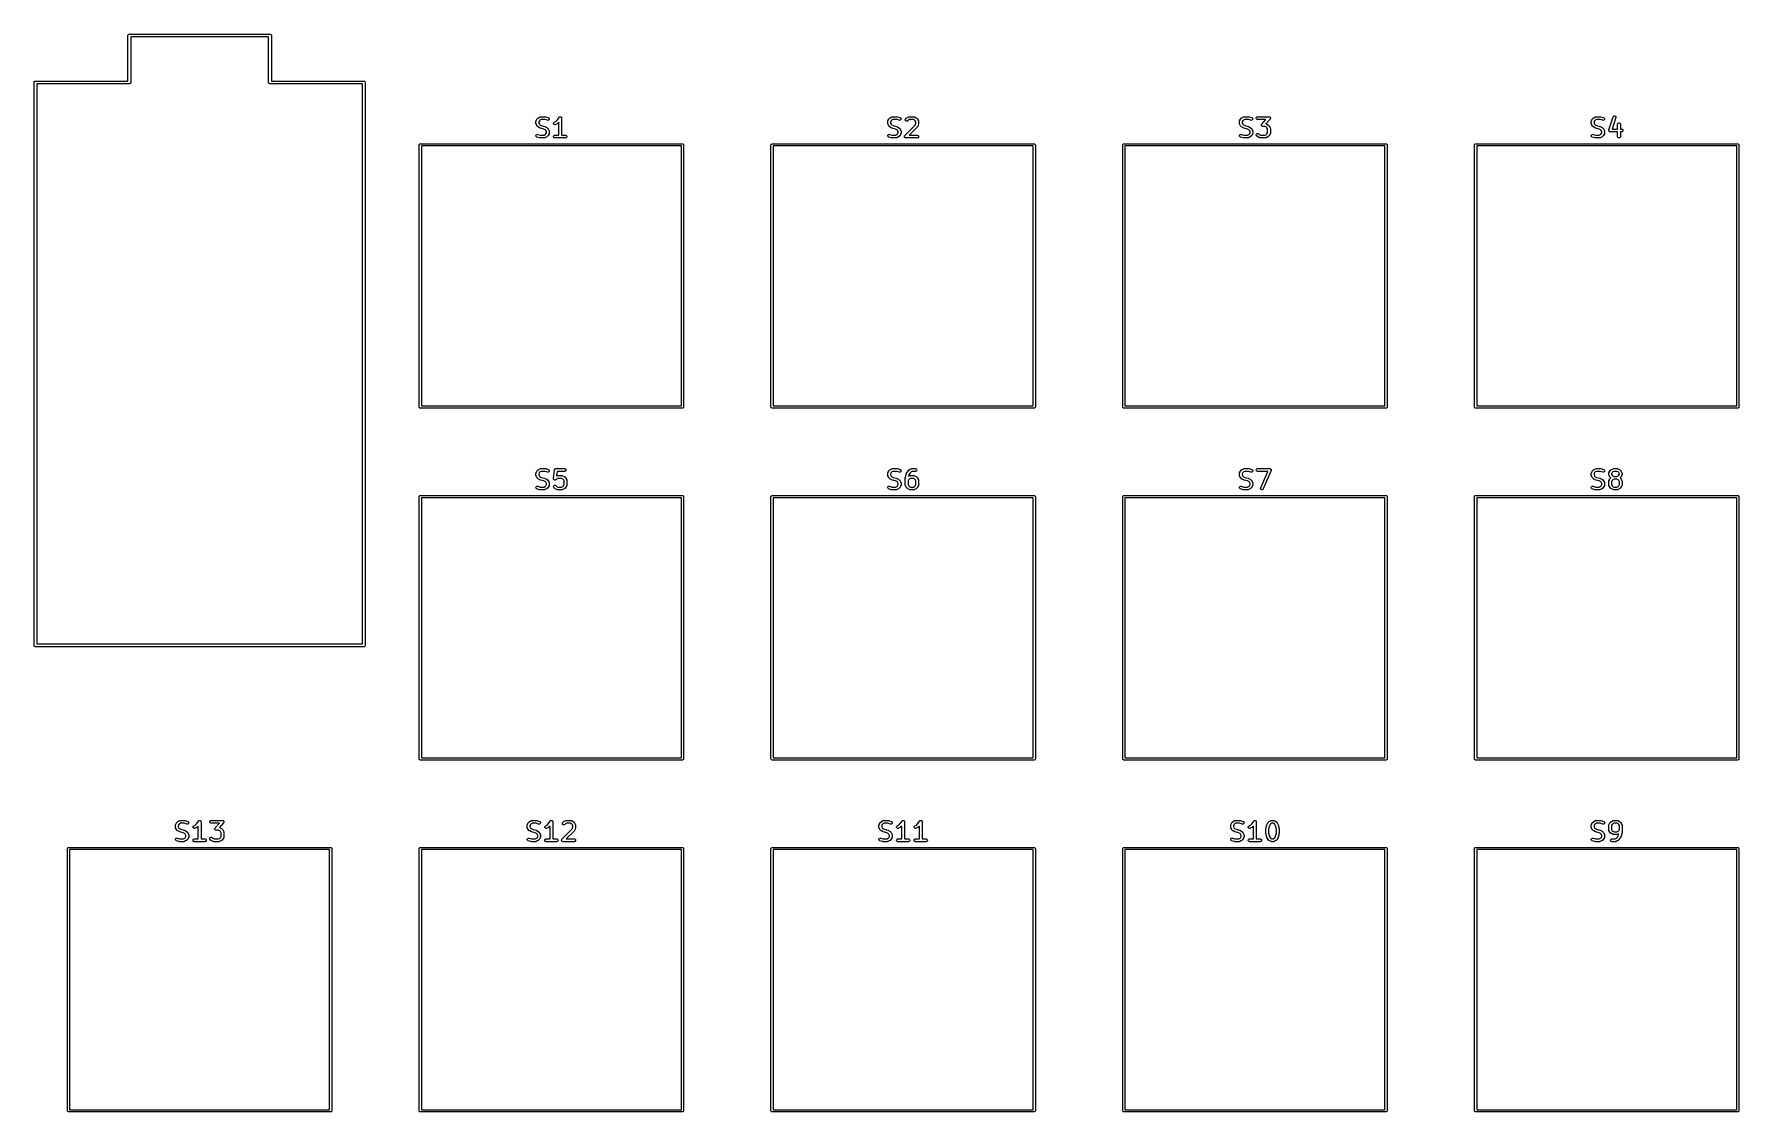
# Model space of a CAD drawing. Extents: x 76.8 to 169.1, y -100 to -41.7.
import ezdxf

# ---------------------------------------------------------------- set-up
doc = ezdxf.new("R2010")
doc.units = 0
doc.layers.add('BLACK', color=7, linetype='CONTINUOUS')

msp = doc.modelspace()

# ---------------------------------------------------------------- linework, layer by layer
at = {"layer": 'BLACK', "linetype": 'CONTINUOUS'}
for p, q in [((81.84, -41.75125), (81.841441, -41.736618)), ((81.84, -44.21625), (81.84, -41.75125)), ((81.841441, -41.736618), (81.85264, -41.709582)), ((81.85264, -41.709582), (81.873332, -41.68889)), ((81.873332, -41.68889), (81.900368, -41.677691)), ((81.900368, -41.677691), (81.915, -41.67625)), ((81.915, -41.67625), (89.535, -41.67625)), ((81.99, -41.82625), (81.99, -44.29125)), ((89.46, -41.82625), (81.99, -41.82625)), ((89.46, -44.29125), (89.46, -41.82625)), ((89.535, -41.67625), (89.549632, -41.677691)), ((89.549632, -41.677691), (89.576668, -41.68889)), ((89.576668, -41.68889), (89.59736, -41.709582)), ((89.59736, -41.709582), (89.608559, -41.736618)), ((89.608559, -41.736618), (89.61, -41.75125)), ((89.61, -41.75125), (89.61, -44.21625)), ((76.76, -44.29125), (76.761441, -44.276618)), ((76.76, -74.77125), (76.76, -44.29125)), ((76.761441, -44.276618), (76.77264, -44.249582)), ((76.77264, -44.249582), (76.793332, -44.22889)), ((76.793332, -44.22889), (76.820368, -44.217691)), ((76.820368, -44.217691), (76.835, -44.21625)), ((76.835, -44.21625), (81.84, -44.21625)), ((81.988559, -44.305882), (81.97736, -44.332918)), ((81.99, -44.29125), (81.988559, -44.305882)), ((89.461441, -44.305882), (89.46, -44.29125)), ((89.47264, -44.332918), (89.461441, -44.305882)), ((89.61, -44.21625), (94.615, -44.21625)), ((94.615, -44.21625), (94.629632, -44.217691)), ((94.629632, -44.217691), (94.656668, -44.22889)), ((94.656668, -44.22889), (94.67736, -44.249582)), ((94.67736, -44.249582), (94.688559, -44.276618)), ((94.688559, -44.276618), (94.69, -44.29125)), ((94.69, -44.29125), (94.69, -74.77125)), ((81.915, -44.36625), (76.91, -44.36625)), ((76.91, -44.36625), (76.91, -74.69625)), ((81.929632, -44.364809), (81.915, -44.36625)), ((81.956668, -44.35361), (81.929632, -44.364809)), ((81.97736, -44.332918), (81.956668, -44.35361)), ((89.493332, -44.35361), (89.47264, -44.332918)), ((89.520368, -44.364809), (89.493332, -44.35361)), ((89.535, -44.36625), (89.520368, -44.364809)), ((94.54, -44.36625), (89.535, -44.36625)), ((94.54, -74.69625), (94.54, -44.36625)), ((104.074792, -46.204106), (104.17003, -46.156487)), ((104.17003, -46.156487), (104.183761, -46.151232)), ((104.183761, -46.151232), (104.18645, -46.15104)), ((104.18645, -46.15104), (104.188939, -46.15001)), ((104.188939, -46.15001), (104.203571, -46.148569)), ((104.203571, -46.148569), (104.441666, -46.148569)), ((104.441666, -46.148569), (104.449071, -46.149298)), ((104.449071, -46.149298), (104.451046, -46.149158)), ((104.451046, -46.149158), (104.453643, -46.149748)), ((104.453643, -46.149748), (104.456298, -46.15001)), ((104.456298, -46.15001), (104.458129, -46.150768)), ((104.458129, -46.150768), (104.465383, -46.152418)), ((104.465383, -46.152418), (104.60824, -46.200037)), ((105.204271, -46.166459), (105.209522, -46.161209)), ((105.209522, -46.161209), (105.216311, -46.158396)), ((105.216311, -46.158396), (105.222417, -46.154308)), ((105.222417, -46.154308), (105.229697, -46.152851)), ((105.229697, -46.152851), (105.236558, -46.15001)), ((105.236558, -46.15001), (105.243906, -46.15001)), ((105.243906, -46.15001), (105.251111, -46.148569)), ((105.251111, -46.148569), (105.258395, -46.15001)), ((105.258395, -46.15001), (105.265822, -46.15001)), ((105.265822, -46.15001), (105.27261, -46.152822)), ((105.27261, -46.152822), (105.279819, -46.154248)), ((105.279819, -46.154248), (105.285998, -46.158367)), ((105.285998, -46.158367), (105.292858, -46.161209)), ((105.292858, -46.161209), (105.298051, -46.166402)), ((123.124792, -46.204106), (123.22003, -46.156487)), ((123.22003, -46.156487), (123.233761, -46.151232)), ((123.233761, -46.151232), (123.23645, -46.15104)), ((123.23645, -46.15104), (123.238939, -46.15001)), ((123.238939, -46.15001), (123.253571, -46.148569)), ((123.253571, -46.148569), (123.491666, -46.148569)), ((123.491666, -46.148569), (123.499071, -46.149298)), ((123.499071, -46.149298), (123.501046, -46.149158)), ((123.501046, -46.149158), (123.503643, -46.149748)), ((123.503643, -46.149748), (123.506298, -46.15001)), ((123.506298, -46.15001), (123.508129, -46.150768)), ((123.508129, -46.150768), (123.515383, -46.152418)), ((123.515383, -46.152418), (123.65824, -46.200037)), ((124.029554, -46.204106), (124.124792, -46.156487)), ((124.124792, -46.156487), (124.138523, -46.151232)), ((124.138523, -46.151232), (124.141212, -46.15104)), ((124.141212, -46.15104), (124.143701, -46.15001)), ((124.143701, -46.15001), (124.158333, -46.148569)), ((124.158333, -46.148569), (124.396428, -46.148569)), ((124.396428, -46.148569), (124.41106, -46.15001)), ((124.41106, -46.15001), (124.413549, -46.151041)), ((124.413549, -46.151041), (124.416237, -46.151232)), ((124.416237, -46.151232), (124.429969, -46.156487)), ((124.429969, -46.156487), (124.525207, -46.204106)), ((142.174792, -46.204106), (142.27003, -46.156487)), ((142.27003, -46.156487), (142.283761, -46.151232)), ((142.283761, -46.151232), (142.28645, -46.15104)), ((142.28645, -46.15104), (142.288939, -46.15001)), ((142.288939, -46.15001), (142.303571, -46.148569)), ((142.303571, -46.148569), (142.541666, -46.148569)), ((142.541666, -46.148569), (142.549071, -46.149298)), ((142.549071, -46.149298), (142.551046, -46.149158)), ((142.551046, -46.149158), (142.553643, -46.149748)), ((142.553643, -46.149748), (142.556298, -46.15001)), ((142.556298, -46.15001), (142.558129, -46.150768)), ((142.558129, -46.150768), (142.565383, -46.152418)), ((142.565383, -46.152418), (142.70824, -46.200037)), ((142.955497, -46.181901), (142.976189, -46.161209)), ((142.976189, -46.161209), (143.003225, -46.15001)), ((143.003225, -46.15001), (143.017857, -46.148569)), ((143.017857, -46.148569), (143.636904, -46.148569)), ((143.636904, -46.148569), (143.644642, -46.149331)), ((143.644642, -46.149331), (143.64661, -46.1492)), ((143.64661, -46.1492), (143.647965, -46.149658)), ((143.647965, -46.149658), (143.651536, -46.15001)), ((143.651536, -46.15001), (143.662793, -46.154673)), ((143.662793, -46.154673), (143.674331, -46.158575)), ((143.674331, -46.158575), (143.676235, -46.16024)), ((143.676235, -46.16024), (143.678572, -46.161209)), ((143.678572, -46.161209), (143.687182, -46.169819)), ((161.224792, -46.204106), (161.32003, -46.156487)), ((161.32003, -46.156487), (161.333761, -46.151232)), ((161.333761, -46.151232), (161.33645, -46.15104)), ((161.33645, -46.15104), (161.338939, -46.15001)), ((161.338939, -46.15001), (161.353571, -46.148569)), ((161.353571, -46.148569), (161.591666, -46.148569)), ((161.591666, -46.148569), (161.599071, -46.149298)), ((161.599071, -46.149298), (161.601046, -46.149158)), ((161.601046, -46.149158), (161.603643, -46.149748)), ((161.603643, -46.149748), (161.606298, -46.15001)), ((161.606298, -46.15001), (161.608129, -46.150768)), ((161.608129, -46.150768), (161.615383, -46.152418)), ((161.615383, -46.152418), (161.75824, -46.200037)), ((162.044325, -46.866518), (162.28242, -46.152233)), ((162.28242, -46.152233), (162.288414, -46.138808)), ((162.288414, -46.138808), (162.307588, -46.116701)), ((162.307588, -46.116701), (162.333761, -46.103614)), ((162.333761, -46.103614), (162.362951, -46.101539)), ((162.362951, -46.101539), (162.390713, -46.110793)), ((162.390713, -46.110793), (162.412821, -46.129967)), ((162.412821, -46.129967), (162.425907, -46.156141)), ((162.425907, -46.156141), (162.427982, -46.185331)), ((103.938095, -46.414045), (103.939536, -46.399413)), ((103.938095, -46.509283), (103.938095, -46.414045)), ((103.939536, -46.523915), (103.938095, -46.509283)), ((103.939536, -46.399413), (103.940567, -46.396923)), ((103.940567, -46.526404), (103.939536, -46.523915)), ((103.940567, -46.396923), (103.940758, -46.394236)), ((103.940758, -46.529092), (103.940567, -46.526404)), ((103.940758, -46.394236), (103.946013, -46.380504)), ((103.946013, -46.542824), (103.940758, -46.529092)), ((103.946013, -46.380504), (103.993632, -46.285266)), ((103.993632, -46.638062), (103.946013, -46.542824)), ((103.993632, -46.285266), (103.997596, -46.278966)), ((103.997596, -46.644361), (103.993632, -46.638062)), ((103.997596, -46.278966), (103.998354, -46.277139)), ((103.998354, -46.646189), (103.997596, -46.644361)), ((103.998354, -46.277139), (104.000042, -46.275082)), ((104.000042, -46.648245), (103.998354, -46.646189)), ((104.000042, -46.275082), (104.001464, -46.272823)), ((104.001464, -46.650505), (104.000042, -46.648245)), ((104.001464, -46.272823), (104.002962, -46.271523)), ((104.002962, -46.651804), (104.001464, -46.650505)), ((104.002962, -46.271523), (104.007681, -46.265774)), ((104.007681, -46.657554), (104.002962, -46.651804)), ((104.007681, -46.265774), (104.0553, -46.218155)), ((104.0553, -46.705173), (104.007681, -46.657554)), ((104.0553, -46.218155), (104.061049, -46.213436)), ((104.061049, -46.709891), (104.0553, -46.705173)), ((104.061049, -46.213436), (104.062349, -46.211938)), ((104.062349, -46.71139), (104.061049, -46.709891)), ((104.062349, -46.211938), (104.064608, -46.210516)), ((104.064608, -46.712811), (104.062349, -46.71139)), ((104.064608, -46.210516), (104.066665, -46.208828)), ((104.066665, -46.7145), (104.064608, -46.712811)), ((104.066665, -46.208828), (104.068492, -46.20807)), ((104.068492, -46.715257), (104.066665, -46.7145)), ((104.068492, -46.20807), (104.074792, -46.204106)), ((104.074792, -46.719222), (104.068492, -46.715257)), ((104.17003, -46.766841), (104.074792, -46.719222)), ((104.122353, -46.363234), (104.088095, -46.43175)), ((104.088095, -46.43175), (104.088095, -46.491578)), ((104.088095, -46.491578), (104.122353, -46.560094)), ((104.15276, -46.332827), (104.122353, -46.363234)), ((104.122353, -46.560094), (104.15276, -46.590501)), ((104.221276, -46.298569), (104.15276, -46.332827)), ((104.15276, -46.590501), (104.229747, -46.628994)), ((104.171099, -46.76725), (104.17003, -46.766841)), ((104.171535, -46.767573), (104.171099, -46.76725)), ((104.177671, -46.769765), (104.171535, -46.767573)), ((104.183761, -46.772096), (104.177671, -46.769765)), ((104.184301, -46.772134), (104.183761, -46.772096)), ((104.185381, -46.77252), (104.184301, -46.772134)), ((104.367871, -46.818142), (104.185381, -46.77252)), ((104.429496, -46.298569), (104.221276, -46.298569)), ((104.229747, -46.628994), (104.412237, -46.674617)), ((104.444858, -46.856636), (104.367871, -46.818142)), ((104.412237, -46.674617), (104.413316, -46.675002)), ((104.413316, -46.675002), (104.413856, -46.675041)), ((104.413856, -46.675041), (104.419937, -46.677368)), ((104.419937, -46.677368), (104.426083, -46.679564)), ((104.426083, -46.679564), (104.426518, -46.679886)), ((104.426518, -46.679886), (104.427588, -46.680296)), ((104.427588, -46.680296), (104.522826, -46.727915)), ((104.560805, -46.342339), (104.429496, -46.298569)), ((104.444857, -47.114311), (104.475264, -47.083903)), ((104.475265, -46.887043), (104.444858, -46.856636)), ((104.475264, -47.083903), (104.509523, -47.015387)), ((104.509523, -46.955559), (104.475265, -46.887043)), ((104.509523, -47.015387), (104.509523, -46.955559)), ((104.522826, -46.727915), (104.529125, -46.731879)), ((104.529125, -46.731879), (104.530953, -46.732637)), ((104.530953, -46.732637), (104.533009, -46.734325)), ((104.533009, -46.734325), (104.535269, -46.735747)), ((104.535269, -46.735747), (104.536568, -46.737245)), ((104.536568, -46.737245), (104.542318, -46.741964)), ((104.542318, -46.741964), (104.589937, -46.789583)), ((104.575142, -46.345599), (104.560805, -46.342339)), ((104.604332, -46.343524), (104.575142, -46.345599)), ((104.589937, -46.789583), (104.594655, -46.795332)), ((104.594655, -46.795332), (104.596154, -46.796632)), ((104.596154, -46.796632), (104.597575, -46.798891)), ((104.597575, -46.798891), (104.599264, -46.800948)), ((104.599264, -46.800948), (104.600021, -46.802775)), ((104.600021, -46.802775), (104.603986, -46.809075)), ((104.603986, -46.809075), (104.651605, -46.904313)), ((104.651605, -47.066633), (104.603986, -47.161871)), ((104.630506, -46.330438), (104.604332, -46.343524)), ((104.60824, -46.200037), (104.621665, -46.206031)), ((104.621665, -46.206031), (104.643772, -46.225205)), ((104.64968, -46.30833), (104.630506, -46.330438)), ((104.643772, -46.225205), (104.656859, -46.251378)), ((104.658934, -46.280568), (104.64968, -46.30833)), ((104.651605, -46.904313), (104.65686, -46.918044)), ((104.65686, -47.052902), (104.651605, -47.066633)), ((104.656859, -46.251378), (104.658934, -46.280568)), ((104.65686, -46.918044), (104.657051, -46.920733)), ((104.657051, -47.050212), (104.65686, -47.052902)), ((104.657051, -46.920733), (104.658082, -46.923222)), ((104.658082, -47.047724), (104.657051, -47.050212)), ((104.658082, -46.923222), (104.659523, -46.937854)), ((104.659523, -47.033092), (104.658082, -47.047724)), ((104.659523, -46.937854), (104.659523, -47.033092)), ((104.891065, -46.499902), (104.900319, -46.472141)), ((104.893139, -46.529092), (104.891065, -46.499902)), ((104.906226, -46.555267), (104.893139, -46.529092)), ((104.900319, -46.472141), (104.919492, -46.450033)), ((104.928334, -46.57444), (104.906226, -46.555267)), ((104.919492, -46.450033), (104.931935, -46.442201)), ((104.956095, -46.583694), (104.928334, -46.57444)), ((104.931935, -46.442201), (105.016287, -46.400025)), ((104.985285, -46.58162), (104.956095, -46.583694)), ((104.999017, -46.576365), (104.985285, -46.58162)), ((105.094255, -46.528746), (104.999017, -46.576365)), ((105.016287, -46.400025), (105.097666, -46.318646)), ((105.100554, -46.524781), (105.094255, -46.528746)), ((105.097666, -46.318646), (105.188786, -46.181966)), ((105.102382, -46.524024), (105.100554, -46.524781)), ((105.104438, -46.522335), (105.102382, -46.524024)), ((105.106698, -46.520914), (105.104438, -46.522335)), ((105.107997, -46.519415), (105.106698, -46.520914)), ((105.113747, -46.514697), (105.107997, -46.519415)), ((105.17619, -46.452254), (105.113747, -46.514697)), ((105.17619, -47.148569), (105.17619, -46.452254)), ((105.188786, -46.181966), (105.18882, -46.181923)), ((105.18882, -46.181923), (105.18883, -46.181901)), ((105.18883, -46.181901), (105.188881, -46.181849)), ((105.188881, -46.181849), (105.198102, -46.170591)), ((105.198102, -46.170591), (105.204271, -46.166459)), ((105.298051, -46.166402), (105.304168, -46.17048)), ((105.304168, -46.17048), (105.308301, -46.176652)), ((105.308301, -46.176652), (105.31355, -46.181901)), ((105.31355, -46.181901), (105.316361, -46.188688)), ((105.316361, -46.188688), (105.320451, -46.194795)), ((105.320451, -46.194795), (105.321907, -46.202076)), ((105.321907, -46.202076), (105.324749, -46.208937)), ((105.324749, -46.208937), (105.326174, -46.223413)), ((105.326174, -46.223413), (105.32619, -46.22349)), ((105.32619, -46.22349), (105.326184, -46.223516)), ((105.326184, -46.223516), (105.32619, -46.223569)), ((105.32619, -46.223569), (105.32619, -47.148569)), ((122.988095, -46.414045), (122.989536, -46.399413)), ((122.988095, -46.509283), (122.988095, -46.414045)), ((122.989536, -46.523915), (122.988095, -46.509283)), ((122.989536, -46.399413), (122.990567, -46.396923)), ((122.990567, -46.526404), (122.989536, -46.523915)), ((122.990567, -46.396923), (122.990758, -46.394236)), ((122.990758, -46.529092), (122.990567, -46.526404)), ((122.990758, -46.394236), (122.996013, -46.380504)), ((122.996013, -46.542824), (122.990758, -46.529092)), ((122.996013, -46.380504), (123.043632, -46.285266)), ((123.043632, -46.638062), (122.996013, -46.542824)), ((123.043632, -46.285266), (123.047596, -46.278966)), ((123.047596, -46.644361), (123.043632, -46.638062)), ((123.047596, -46.278966), (123.048354, -46.277139)), ((123.048354, -46.646189), (123.047596, -46.644361)), ((123.048354, -46.277139), (123.050042, -46.275082)), ((123.050042, -46.648245), (123.048354, -46.646189)), ((123.050042, -46.275082), (123.051464, -46.272823)), ((123.051464, -46.650505), (123.050042, -46.648245)), ((123.051464, -46.272823), (123.052962, -46.271523)), ((123.052962, -46.651804), (123.051464, -46.650505)), ((123.052962, -46.271523), (123.057681, -46.265774)), ((123.057681, -46.657554), (123.052962, -46.651804)), ((123.057681, -46.265774), (123.1053, -46.218155)), ((123.1053, -46.705173), (123.057681, -46.657554)), ((123.1053, -46.218155), (123.111049, -46.213436)), ((123.111049, -46.709891), (123.1053, -46.705173)), ((123.111049, -46.213436), (123.112349, -46.211938)), ((123.112349, -46.71139), (123.111049, -46.709891)), ((123.112349, -46.211938), (123.114608, -46.210516)), ((123.114608, -46.712811), (123.112349, -46.71139)), ((123.114608, -46.210516), (123.116665, -46.208828)), ((123.116665, -46.7145), (123.114608, -46.712811)), ((123.116665, -46.208828), (123.118492, -46.20807)), ((123.118492, -46.715257), (123.116665, -46.7145)), ((123.118492, -46.20807), (123.124792, -46.204106)), ((123.124792, -46.719222), (123.118492, -46.715257)), ((123.22003, -46.766841), (123.124792, -46.719222)), ((123.172353, -46.363234), (123.138095, -46.43175)), ((123.138095, -46.43175), (123.138095, -46.491578)), ((123.138095, -46.491578), (123.172353, -46.560094)), ((123.20276, -46.332827), (123.172353, -46.363234)), ((123.172353, -46.560094), (123.20276, -46.590501)), ((123.271276, -46.298569), (123.20276, -46.332827)), ((123.20276, -46.590501), (123.279747, -46.628994)), ((123.221099, -46.76725), (123.22003, -46.766841)), ((123.221535, -46.767573), (123.221099, -46.76725)), ((123.227671, -46.769765), (123.221535, -46.767573)), ((123.233761, -46.772096), (123.227671, -46.769765)), ((123.234301, -46.772134), (123.233761, -46.772096)), ((123.235381, -46.77252), (123.234301, -46.772134)), ((123.417871, -46.818142), (123.235381, -46.77252)), ((123.479496, -46.298569), (123.271276, -46.298569)), ((123.279747, -46.628994), (123.462237, -46.674617)), ((123.494858, -46.856636), (123.417871, -46.818142)), ((123.462237, -46.674617), (123.463316, -46.675002)), ((123.463316, -46.675002), (123.463856, -46.675041)), ((123.463856, -46.675041), (123.469937, -46.677368)), ((123.469937, -46.677368), (123.476083, -46.679564)), ((123.476083, -46.679564), (123.476518, -46.679886)), ((123.476518, -46.679886), (123.477588, -46.680296)), ((123.477588, -46.680296), (123.572826, -46.727915)), ((123.610805, -46.342339), (123.479496, -46.298569)), ((123.494857, -47.114311), (123.525264, -47.083903)), ((123.525265, -46.887043), (123.494858, -46.856636)), ((123.525264, -47.083903), (123.559523, -47.015387)), ((123.559523, -46.955559), (123.525265, -46.887043)), ((123.559523, -47.015387), (123.559523, -46.955559)), ((123.572826, -46.727915), (123.579125, -46.731879)), ((123.579125, -46.731879), (123.580953, -46.732637)), ((123.580953, -46.732637), (123.583009, -46.734325)), ((123.583009, -46.734325), (123.585269, -46.735747)), ((123.585269, -46.735747), (123.586568, -46.737245)), ((123.586568, -46.737245), (123.592318, -46.741964)), ((123.592318, -46.741964), (123.639937, -46.789583)), ((123.625142, -46.345599), (123.610805, -46.342339)), ((123.654332, -46.343524), (123.625142, -46.345599)), ((123.639937, -46.789583), (123.644655, -46.795332)), ((123.644655, -46.795332), (123.646154, -46.796632)), ((123.646154, -46.796632), (123.647575, -46.798891)), ((123.647575, -46.798891), (123.649264, -46.800948)), ((123.649264, -46.800948), (123.650021, -46.802775)), ((123.650021, -46.802775), (123.653986, -46.809075)), ((123.653986, -46.809075), (123.701605, -46.904313)), ((123.701605, -47.066633), (123.653986, -47.161871)), ((123.680506, -46.330438), (123.654332, -46.343524)), ((123.65824, -46.200037), (123.671665, -46.206031)), ((123.671665, -46.206031), (123.693772, -46.225205)), ((123.69968, -46.30833), (123.680506, -46.330438)), ((123.693772, -46.225205), (123.706859, -46.251378)), ((123.708934, -46.280568), (123.69968, -46.30833)), ((123.701605, -46.904313), (123.70686, -46.918044)), ((123.70686, -47.052902), (123.701605, -47.066633)), ((123.706859, -46.251378), (123.708934, -46.280568)), ((123.70686, -46.918044), (123.707051, -46.920733)), ((123.707051, -47.050212), (123.70686, -47.052902)), ((123.707051, -46.920733), (123.708082, -46.923222)), ((123.708082, -47.047724), (123.707051, -47.050212)), ((123.708082, -46.923222), (123.709523, -46.937854)), ((123.709523, -47.033092), (123.708082, -47.047724)), ((123.709523, -46.937854), (123.709523, -47.033092)), ((123.914824, -47.170536), (124.473732, -46.611626)), ((123.941917, -46.304176), (123.953116, -46.277139)), ((123.941917, -46.333438), (123.941917, -46.304176)), ((123.953116, -46.360475), (123.941917, -46.333438)), ((123.953116, -46.277139), (123.962443, -46.265774)), ((123.973808, -46.381167), (123.953116, -46.360475)), ((123.962443, -46.265774), (124.010062, -46.218155)), ((124.000845, -46.392366), (123.973808, -46.381167)), ((124.030107, -46.392366), (124.000845, -46.392366)), ((124.010062, -46.218155), (124.015811, -46.213436)), ((124.015811, -46.213436), (124.017111, -46.211938)), ((124.017111, -46.211938), (124.01937, -46.210516)), ((124.01937, -46.210516), (124.021427, -46.208828)), ((124.021427, -46.208828), (124.023254, -46.20807)), ((124.023254, -46.20807), (124.029554, -46.204106)), ((124.057144, -46.381167), (124.030107, -46.392366)), ((124.068509, -46.37184), (124.057144, -46.381167)), ((124.107522, -46.332827), (124.068509, -46.37184)), ((124.176038, -46.298569), (124.107522, -46.332827)), ((124.592318, -46.705173), (124.148923, -47.148569)), ((124.378723, -46.298569), (124.176038, -46.298569)), ((124.447239, -46.332827), (124.378723, -46.298569)), ((124.477646, -46.363234), (124.447239, -46.332827)), ((124.473732, -46.611626), (124.511904, -46.497113)), ((124.511904, -46.43175), (124.477646, -46.363234)), ((124.511904, -46.497113), (124.511904, -46.43175)), ((124.525207, -46.204106), (124.531506, -46.20807)), ((124.531506, -46.20807), (124.533334, -46.208828)), ((124.533334, -46.208828), (124.53539, -46.210516)), ((124.53539, -46.210516), (124.53765, -46.211938)), ((124.53765, -46.211938), (124.538949, -46.213436)), ((124.538949, -46.213436), (124.544699, -46.218155)), ((124.544699, -46.218155), (124.592318, -46.265774)), ((124.592318, -46.265774), (124.597036, -46.271523)), ((124.601646, -46.693808), (124.592318, -46.705173)), ((124.597036, -46.271523), (124.598535, -46.272823)), ((124.598535, -46.272823), (124.599956, -46.275082)), ((124.599956, -46.275082), (124.601645, -46.277139)), ((124.601645, -46.277139), (124.602402, -46.278966)), ((124.602677, -46.691317), (124.601646, -46.693808)), ((124.602402, -46.278966), (124.606367, -46.285266)), ((124.604442, -46.689283), (124.602677, -46.691317)), ((124.610436, -46.675857), (124.604442, -46.689283)), ((124.606367, -46.285266), (124.653986, -46.380504)), ((124.658055, -46.533001), (124.610436, -46.675857)), ((124.653986, -46.380504), (124.659241, -46.394235)), ((124.659704, -46.525745), (124.658055, -46.533001)), ((124.659241, -46.394235), (124.659432, -46.396924)), ((124.659432, -46.396924), (124.660463, -46.399413)), ((124.660463, -46.523915), (124.659704, -46.525745)), ((124.660463, -46.399413), (124.661904, -46.414045)), ((124.660724, -46.521261), (124.660463, -46.523915)), ((124.661315, -46.518664), (124.660724, -46.521261)), ((124.661904, -46.509283), (124.661174, -46.516689)), ((124.661174, -46.516689), (124.661315, -46.518664)), ((124.661904, -46.414045), (124.661904, -46.509283)), ((142.038095, -46.414045), (142.039536, -46.399413)), ((142.038095, -46.509283), (142.038095, -46.414045)), ((142.039536, -46.523915), (142.038095, -46.509283)), ((142.039536, -46.399413), (142.040567, -46.396923)), ((142.040567, -46.526404), (142.039536, -46.523915)), ((142.040567, -46.396923), (142.040758, -46.394236)), ((142.040758, -46.529092), (142.040567, -46.526404)), ((142.040758, -46.394236), (142.046013, -46.380504)), ((142.046013, -46.542824), (142.040758, -46.529092)), ((142.046013, -46.380504), (142.093632, -46.285266)), ((142.093632, -46.638062), (142.046013, -46.542824)), ((142.093632, -46.285266), (142.097596, -46.278966)), ((142.097596, -46.644361), (142.093632, -46.638062)), ((142.097596, -46.278966), (142.098354, -46.277139)), ((142.098354, -46.646189), (142.097596, -46.644361)), ((142.098354, -46.277139), (142.100042, -46.275082)), ((142.100042, -46.648245), (142.098354, -46.646189)), ((142.100042, -46.275082), (142.101464, -46.272823)), ((142.101464, -46.650505), (142.100042, -46.648245)), ((142.101464, -46.272823), (142.102962, -46.271523)), ((142.102962, -46.651804), (142.101464, -46.650505)), ((142.102962, -46.271523), (142.107681, -46.265774)), ((142.107681, -46.657554), (142.102962, -46.651804)), ((142.107681, -46.265774), (142.1553, -46.218155)), ((142.1553, -46.705173), (142.107681, -46.657554)), ((142.1553, -46.218155), (142.161049, -46.213436)), ((142.161049, -46.709891), (142.1553, -46.705173)), ((142.161049, -46.213436), (142.162349, -46.211938)), ((142.162349, -46.71139), (142.161049, -46.709891)), ((142.162349, -46.211938), (142.164608, -46.210516)), ((142.164608, -46.712811), (142.162349, -46.71139)), ((142.164608, -46.210516), (142.166665, -46.208828)), ((142.166665, -46.7145), (142.164608, -46.712811)), ((142.166665, -46.208828), (142.168492, -46.20807)), ((142.168492, -46.715257), (142.166665, -46.7145)), ((142.168492, -46.20807), (142.174792, -46.204106)), ((142.174792, -46.719222), (142.168492, -46.715257)), ((142.27003, -46.766841), (142.174792, -46.719222)), ((142.222353, -46.363234), (142.188095, -46.43175)), ((142.188095, -46.43175), (142.188095, -46.491578)), ((142.188095, -46.491578), (142.222353, -46.560094)), ((142.25276, -46.332827), (142.222353, -46.363234)), ((142.222353, -46.560094), (142.25276, -46.590501)), ((142.321276, -46.298569), (142.25276, -46.332827)), ((142.25276, -46.590501), (142.329747, -46.628994)), ((142.271099, -46.76725), (142.27003, -46.766841)), ((142.271535, -46.767573), (142.271099, -46.76725)), ((142.277671, -46.769765), (142.271535, -46.767573)), ((142.283761, -46.772096), (142.277671, -46.769765)), ((142.284301, -46.772134), (142.283761, -46.772096)), ((142.285381, -46.77252), (142.284301, -46.772134)), ((142.467871, -46.818142), (142.285381, -46.77252)), ((142.529496, -46.298569), (142.321276, -46.298569)), ((142.329747, -46.628994), (142.512237, -46.674617)), ((142.544858, -46.856636), (142.467871, -46.818142)), ((142.512237, -46.674617), (142.513316, -46.675002)), ((142.513316, -46.675002), (142.513856, -46.675041)), ((142.513856, -46.675041), (142.519937, -46.677368)), ((142.519937, -46.677368), (142.526083, -46.679564)), ((142.526083, -46.679564), (142.526518, -46.679886)), ((142.526518, -46.679886), (142.527588, -46.680296)), ((142.527588, -46.680296), (142.622826, -46.727915)), ((142.660805, -46.342339), (142.529496, -46.298569)), ((142.544857, -47.114311), (142.575264, -47.083903)), ((142.575265, -46.887043), (142.544858, -46.856636)), ((142.575264, -47.083903), (142.609523, -47.015387)), ((142.609523, -46.955559), (142.575265, -46.887043)), ((142.609523, -47.015387), (142.609523, -46.955559)), ((142.622826, -46.727915), (142.629125, -46.731879)), ((142.629125, -46.731879), (142.630953, -46.732637)), ((142.630953, -46.732637), (142.633009, -46.734325)), ((142.633009, -46.734325), (142.635269, -46.735747)), ((142.635269, -46.735747), (142.636568, -46.737245)), ((142.636568, -46.737245), (142.642318, -46.741964)), ((142.642318, -46.741964), (142.689937, -46.789583)), ((142.675142, -46.345599), (142.660805, -46.342339)), ((142.704332, -46.343524), (142.675142, -46.345599)), ((142.689937, -46.789583), (142.694655, -46.795332)), ((142.694655, -46.795332), (142.696154, -46.796632)), ((142.696154, -46.796632), (142.697575, -46.798891)), ((142.697575, -46.798891), (142.699264, -46.800948)), ((142.699264, -46.800948), (142.700021, -46.802775)), ((142.700021, -46.802775), (142.703986, -46.809075)), ((142.703986, -46.809075), (142.751605, -46.904313)), ((142.751605, -47.066633), (142.703986, -47.161871)), ((142.730506, -46.330438), (142.704332, -46.343524)), ((142.70824, -46.200037), (142.721665, -46.206031)), ((142.721665, -46.206031), (142.743772, -46.225205)), ((142.74968, -46.30833), (142.730506, -46.330438)), ((142.743772, -46.225205), (142.756859, -46.251378)), ((142.758934, -46.280568), (142.74968, -46.30833)), ((142.751605, -46.904313), (142.75686, -46.918044)), ((142.75686, -47.052902), (142.751605, -47.066633)), ((142.756859, -46.251378), (142.758934, -46.280568)), ((142.75686, -46.918044), (142.757051, -46.920733)), ((142.757051, -47.050212), (142.75686, -47.052902)), ((142.757051, -46.920733), (142.758082, -46.923222)), ((142.758082, -47.047724), (142.757051, -47.050212)), ((142.758082, -46.923222), (142.759523, -46.937854)), ((142.759523, -47.033092), (142.758082, -47.047724)), ((142.759523, -46.937854), (142.759523, -47.033092)), ((142.944298, -46.208937), (142.955497, -46.181901)), ((142.944298, -46.238201), (142.944298, -46.208937)), ((142.955497, -46.265237), (142.944298, -46.238201)), ((142.976189, -46.285929), (142.955497, -46.265237)), ((142.955497, -47.086662), (142.97619, -47.065969)), ((143.003225, -46.297128), (142.976189, -46.285929)), ((142.97619, -47.065969), (143.003226, -47.054771)), ((143.017857, -46.298569), (143.003225, -46.297128)), ((143.003226, -47.054771), (143.032489, -47.054771)), ((143.471622, -46.298569), (143.017857, -46.298569)), ((143.032489, -47.054771), (143.059525, -47.06597)), ((143.059525, -47.06597), (143.070891, -47.075298)), ((143.070891, -47.075298), (143.109903, -47.114311)), ((143.229202, -46.594815), (143.230012, -46.592419)), ((143.230012, -46.606968), (143.229202, -46.594815)), ((143.230012, -46.589889), (143.234675, -46.578631)), ((143.230012, -46.592419), (143.230012, -46.589889)), ((143.230012, -46.619153), (143.230012, -46.606968)), ((143.230979, -46.621489), (143.230012, -46.619153)), ((143.231148, -46.624013), (143.230979, -46.621489)), ((143.23655, -46.634938), (143.231148, -46.624013)), ((143.234675, -46.578631), (143.238577, -46.567094)), ((143.241211, -46.646189), (143.23655, -46.634938)), ((143.238577, -46.567094), (143.240662, -46.564176)), ((143.240662, -46.564176), (143.241211, -46.562853)), ((143.241211, -46.562853), (143.242606, -46.561457)), ((143.242997, -46.647975), (143.241211, -46.646189)), ((143.242606, -46.561457), (143.247128, -46.555133)), ((143.24412, -46.650245), (143.242997, -46.647975)), ((143.253292, -46.65827), (143.24412, -46.650245)), ((143.247128, -46.555133), (143.471622, -46.298569)), ((143.261903, -46.666881), (143.253292, -46.65827)), ((143.264239, -46.667849), (143.261903, -46.666881)), ((143.266144, -46.669515), (143.264239, -46.667849)), ((143.277681, -46.673416), (143.266144, -46.669515)), ((143.288939, -46.67808), (143.277681, -46.673416)), ((143.292509, -46.678431), (143.288939, -46.67808)), ((143.293865, -46.67889), (143.292509, -46.678431)), ((143.295832, -46.678758), (143.293865, -46.67889)), ((143.303571, -46.679521), (143.295832, -46.678758)), ((143.428723, -46.679521), (143.303571, -46.679521)), ((143.497239, -46.713779), (143.428723, -46.679521)), ((143.693347, -46.272957), (143.466451, -46.532266)), ((143.466451, -46.532266), (143.479969, -46.537439)), ((143.479969, -46.537439), (143.575207, -46.585058)), ((143.497238, -47.114311), (143.527645, -47.083903)), ((143.527646, -46.744186), (143.497239, -46.713779)), ((143.527645, -47.083903), (143.561904, -47.015387)), ((143.561904, -46.812702), (143.527646, -46.744186)), ((143.561904, -47.015387), (143.561904, -46.812702)), ((143.575207, -46.585058), (143.581506, -46.589022)), ((143.581506, -46.589022), (143.583334, -46.58978)), ((143.583334, -46.58978), (143.58539, -46.591468)), ((143.58539, -46.591468), (143.58765, -46.59289)), ((143.58765, -46.59289), (143.588949, -46.594388)), ((143.588949, -46.594388), (143.594699, -46.599107)), ((143.594699, -46.599107), (143.642318, -46.646726)), ((143.642318, -46.646726), (143.647036, -46.652475)), ((143.647036, -46.652475), (143.648535, -46.653775)), ((143.648535, -46.653775), (143.649956, -46.656034)), ((143.649956, -46.656034), (143.651645, -46.658091)), ((143.651645, -46.658091), (143.652402, -46.659918)), ((143.652402, -46.659918), (143.656367, -46.666218)), ((143.656367, -46.666218), (143.703986, -46.761456)), ((143.703986, -47.066633), (143.656367, -47.161871)), ((143.687182, -46.169819), (143.696355, -46.177845)), ((143.697868, -46.266632), (143.693347, -46.272957)), ((143.696355, -46.177845), (143.697477, -46.180114)), ((143.697477, -46.180114), (143.699264, -46.181901)), ((143.699264, -46.265237), (143.697868, -46.266632)), ((143.699264, -46.181901), (143.703924, -46.193151)), ((143.699812, -46.263913), (143.699264, -46.265237)), ((143.701898, -46.260996), (143.699812, -46.263913)), ((143.705799, -46.249458), (143.701898, -46.260996)), ((143.703924, -46.193151), (143.709327, -46.204077)), ((143.703986, -46.761456), (143.709241, -46.775187)), ((143.709241, -47.052902), (143.703986, -47.066633)), ((143.710463, -46.238201), (143.705799, -46.249458)), ((143.709241, -46.775187), (143.709432, -46.777876)), ((143.709432, -47.050212), (143.709241, -47.052902)), ((143.709327, -46.204077), (143.709495, -46.2066)), ((143.709432, -46.777876), (143.710463, -46.780365)), ((143.710463, -47.047724), (143.709432, -47.050212)), ((143.709495, -46.2066), (143.710463, -46.208937)), ((143.710463, -46.208937), (143.710463, -46.221121)), ((143.710463, -46.221121), (143.711273, -46.233275)), ((143.711273, -46.233275), (143.710463, -46.23567)), ((143.710463, -46.23567), (143.710463, -46.238201)), ((143.710463, -46.780365), (143.711904, -46.794997)), ((143.711904, -47.033092), (143.710463, -47.047724)), ((143.711904, -46.794997), (143.711904, -47.033092)), ((161.088095, -46.414045), (161.089536, -46.399413)), ((161.088095, -46.509283), (161.088095, -46.414045)), ((161.089536, -46.523915), (161.088095, -46.509283)), ((161.089536, -46.399413), (161.090567, -46.396923)), ((161.090567, -46.526404), (161.089536, -46.523915)), ((161.090567, -46.396923), (161.090758, -46.394236)), ((161.090758, -46.529092), (161.090567, -46.526404)), ((161.090758, -46.394236), (161.096013, -46.380504)), ((161.096013, -46.542824), (161.090758, -46.529092)), ((161.096013, -46.380504), (161.143632, -46.285266)), ((161.143632, -46.638062), (161.096013, -46.542824)), ((161.143632, -46.285266), (161.147596, -46.278966)), ((161.147596, -46.644361), (161.143632, -46.638062)), ((161.147596, -46.278966), (161.148354, -46.277139)), ((161.148354, -46.646189), (161.147596, -46.644361)), ((161.148354, -46.277139), (161.150042, -46.275082)), ((161.150042, -46.648245), (161.148354, -46.646189)), ((161.150042, -46.275082), (161.151464, -46.272823)), ((161.151464, -46.650505), (161.150042, -46.648245)), ((161.151464, -46.272823), (161.152962, -46.271523)), ((161.152962, -46.651804), (161.151464, -46.650505)), ((161.152962, -46.271523), (161.157681, -46.265774)), ((161.157681, -46.657554), (161.152962, -46.651804)), ((161.157681, -46.265774), (161.2053, -46.218155)), ((161.2053, -46.705173), (161.157681, -46.657554)), ((161.2053, -46.218155), (161.211049, -46.213436)), ((161.211049, -46.709891), (161.2053, -46.705173)), ((161.211049, -46.213436), (161.212349, -46.211938)), ((161.212349, -46.71139), (161.211049, -46.709891)), ((161.212349, -46.211938), (161.214608, -46.210516)), ((161.214608, -46.712811), (161.212349, -46.71139)), ((161.214608, -46.210516), (161.216665, -46.208828)), ((161.216665, -46.7145), (161.214608, -46.712811)), ((161.216665, -46.208828), (161.218492, -46.20807)), ((161.218492, -46.715257), (161.216665, -46.7145)), ((161.218492, -46.20807), (161.224792, -46.204106)), ((161.224792, -46.719222), (161.218492, -46.715257)), ((161.32003, -46.766841), (161.224792, -46.719222)), ((161.272353, -46.363234), (161.238095, -46.43175)), ((161.238095, -46.43175), (161.238095, -46.491578)), ((161.238095, -46.491578), (161.272353, -46.560094)), ((161.30276, -46.332827), (161.272353, -46.363234)), ((161.272353, -46.560094), (161.30276, -46.590501)), ((161.371276, -46.298569), (161.30276, -46.332827)), ((161.30276, -46.590501), (161.379747, -46.628994)), ((161.321099, -46.76725), (161.32003, -46.766841)), ((161.321535, -46.767573), (161.321099, -46.76725)), ((161.327671, -46.769765), (161.321535, -46.767573)), ((161.333761, -46.772096), (161.327671, -46.769765)), ((161.334301, -46.772134), (161.333761, -46.772096)), ((161.335381, -46.77252), (161.334301, -46.772134)), ((161.517871, -46.818142), (161.335381, -46.77252)), ((161.579496, -46.298569), (161.371276, -46.298569)), ((161.379747, -46.628994), (161.562237, -46.674617)), ((161.594858, -46.856636), (161.517871, -46.818142)), ((161.562237, -46.674617), (161.563316, -46.675002)), ((161.563316, -46.675002), (161.563856, -46.675041)), ((161.563856, -46.675041), (161.569937, -46.677368)), ((161.569937, -46.677368), (161.576083, -46.679564)), ((161.576083, -46.679564), (161.576518, -46.679886)), ((161.576518, -46.679886), (161.577588, -46.680296)), ((161.577588, -46.680296), (161.672826, -46.727915)), ((161.710805, -46.342339), (161.579496, -46.298569)), ((161.594857, -47.114311), (161.625264, -47.083903)), ((161.625265, -46.887043), (161.594858, -46.856636)), ((161.625264, -47.083903), (161.659523, -47.015387)), ((161.659523, -46.955559), (161.625265, -46.887043)), ((161.659523, -47.015387), (161.659523, -46.955559)), ((161.672826, -46.727915), (161.679125, -46.731879)), ((161.679125, -46.731879), (161.680953, -46.732637)), ((161.680953, -46.732637), (161.683009, -46.734325)), ((161.683009, -46.734325), (161.685269, -46.735747)), ((161.685269, -46.735747), (161.686568, -46.737245)), ((161.686568, -46.737245), (161.692318, -46.741964)), ((161.692318, -46.741964), (161.739937, -46.789583)), ((161.725142, -46.345599), (161.710805, -46.342339)), ((161.754332, -46.343524), (161.725142, -46.345599)), ((161.739937, -46.789583), (161.744655, -46.795332)), ((161.744655, -46.795332), (161.746154, -46.796632)), ((161.746154, -46.796632), (161.747575, -46.798891)), ((161.747575, -46.798891), (161.749264, -46.800948)), ((161.749264, -46.800948), (161.750021, -46.802775)), ((161.750021, -46.802775), (161.753986, -46.809075)), ((161.753986, -46.809075), (161.801605, -46.904313)), ((161.801605, -47.066633), (161.753986, -47.161871)), ((161.780506, -46.330438), (161.754332, -46.343524)), ((161.75824, -46.200037), (161.771665, -46.206031)), ((161.771665, -46.206031), (161.793772, -46.225205)), ((161.79968, -46.30833), (161.780506, -46.330438)), ((161.793772, -46.225205), (161.806859, -46.251378)), ((161.808934, -46.280568), (161.79968, -46.30833)), ((161.801605, -46.904313), (161.80686, -46.918044)), ((161.80686, -47.052902), (161.801605, -47.066633)), ((161.806859, -46.251378), (161.808934, -46.280568)), ((161.80686, -46.918044), (161.807051, -46.920733)), ((161.807051, -47.050212), (161.80686, -47.052902)), ((161.807051, -46.920733), (161.808082, -46.923222)), ((161.808082, -47.047724), (161.807051, -47.050212)), ((161.808082, -46.923222), (161.809523, -46.937854)), ((161.809523, -47.033092), (161.808082, -47.047724)), ((161.809523, -46.937854), (161.809523, -47.033092)), ((162.041065, -46.880855), (162.041917, -46.877108)), ((162.041917, -46.89284), (162.041065, -46.880855)), ((162.041917, -46.875603), (162.042675, -46.873771)), ((162.041917, -46.877108), (162.041917, -46.875603)), ((162.041917, -46.904867), (162.041917, -46.89284)), ((162.042949, -46.907358), (162.041917, -46.904867)), ((162.042675, -46.873771), (162.044325, -46.866518)), ((162.04314, -46.910045), (162.042949, -46.907358)), ((162.048514, -46.920794), (162.04314, -46.910045)), ((162.053116, -46.931903), (162.048514, -46.920794)), ((162.055021, -46.933808), (162.053116, -46.931903)), ((162.056226, -46.936218), (162.055021, -46.933808)), ((162.065308, -46.944095), (162.056226, -46.936218)), ((162.073808, -46.952595), (162.065308, -46.944095)), ((162.076296, -46.953625), (162.073808, -46.952595)), ((162.078333, -46.955392), (162.076296, -46.953625)), ((162.089736, -46.959193), (162.078333, -46.955392)), ((162.100844, -46.963794), (162.089736, -46.959193)), ((162.10467, -46.96417), (162.100844, -46.963794)), ((162.106096, -46.964646), (162.10467, -46.96417)), ((162.10807, -46.964505), (162.106096, -46.964646)), ((162.115476, -46.965235), (162.10807, -46.964505)), ((162.516666, -46.965235), (162.115476, -46.965235)), ((162.424722, -46.199668), (162.219533, -46.815235)), ((162.219533, -46.815235), (162.516666, -46.815235)), ((162.427982, -46.185331), (162.424722, -46.199668)), ((162.516666, -46.556902), (162.518107, -46.54227)), ((162.516666, -46.815235), (162.516666, -46.556902)), ((162.516666, -47.223569), (162.516666, -46.965235)), ((162.518107, -46.54227), (162.529306, -46.515234)), ((162.529306, -46.515234), (162.549998, -46.494542)), ((162.549998, -46.494542), (162.577034, -46.483343)), ((162.577034, -46.483343), (162.606298, -46.483343)), ((162.606298, -46.483343), (162.633334, -46.494542)), ((162.633334, -46.494542), (162.654026, -46.515234)), ((162.654026, -46.515234), (162.665225, -46.54227)), ((162.665225, -46.54227), (162.666666, -46.556902)), ((162.666666, -46.556902), (162.666666, -46.815235)), ((162.666666, -46.815235), (162.734523, -46.815235)), ((162.734523, -46.965235), (162.666666, -46.965235)), ((162.666666, -46.965235), (162.666666, -47.223569)), ((162.734523, -46.815235), (162.749155, -46.816676)), ((162.749155, -46.963794), (162.734523, -46.965235)), ((162.749155, -46.816676), (162.776191, -46.827875)), ((162.776191, -46.952595), (162.749155, -46.963794)), ((162.776191, -46.827875), (162.796883, -46.848567)), ((162.796883, -46.931903), (162.776191, -46.952595)), ((162.796883, -46.848567), (162.808082, -46.875603)), ((162.808082, -46.904867), (162.796883, -46.931903)), ((162.808082, -46.875603), (162.808082, -46.904867)), ((97.615, -47.66875), (97.619567, -47.645789)), ((97.615, -61.86875), (97.615, -47.66875)), ((97.619567, -47.645789), (97.652039, -47.613317)), ((97.652039, -47.613317), (97.675, -47.60875)), ((97.675, -47.60875), (111.875, -47.60875)), ((97.735, -47.72875), (97.735, -61.80875)), ((111.815, -47.72875), (97.735, -47.72875)), ((103.938684, -47.16657), (103.947938, -47.138807)), ((103.940759, -47.19576), (103.938684, -47.16657)), ((103.953845, -47.221933), (103.940759, -47.19576)), ((103.947938, -47.138807), (103.967112, -47.1167)), ((103.975952, -47.241107), (103.953845, -47.221933)), ((103.967112, -47.1167), (103.993285, -47.103614)), ((103.989378, -47.247101), (103.975952, -47.241107)), ((104.132234, -47.29472), (103.989378, -47.247101)), ((103.993285, -47.103614), (104.022475, -47.101539)), ((104.022475, -47.101539), (104.036812, -47.104799)), ((104.036812, -47.104799), (104.168122, -47.148569)), ((104.139489, -47.296369), (104.132234, -47.29472)), ((104.14132, -47.297128), (104.139489, -47.296369)), ((104.143973, -47.297389), (104.14132, -47.297128)), ((104.146571, -47.29798), (104.143973, -47.297389)), ((104.148545, -47.297839), (104.146571, -47.29798)), ((104.155952, -47.298569), (104.148545, -47.297839)), ((104.394047, -47.298569), (104.155952, -47.298569)), ((104.168122, -47.148569), (104.376342, -47.148569)), ((104.376342, -47.148569), (104.444857, -47.114311)), ((104.408679, -47.297128), (104.394047, -47.298569)), ((104.411168, -47.296096), (104.408679, -47.297128)), ((104.413856, -47.295906), (104.411168, -47.296096)), ((104.427588, -47.290651), (104.413856, -47.295906)), ((104.522826, -47.243032), (104.427588, -47.290651)), ((104.529125, -47.239067), (104.522826, -47.243032)), ((104.530953, -47.23831), (104.529125, -47.239067)), ((104.533009, -47.236622), (104.530953, -47.23831)), ((104.535269, -47.2352), (104.533009, -47.236622)), ((104.536569, -47.2337), (104.535269, -47.2352)), ((104.542319, -47.228982), (104.536569, -47.2337)), ((104.589937, -47.181363), (104.542319, -47.228982)), ((104.594655, -47.175613), (104.589937, -47.181363)), ((104.596154, -47.174314), (104.594655, -47.175613)), ((104.597575, -47.172055), (104.596154, -47.174314)), ((104.599265, -47.169997), (104.597575, -47.172055)), ((104.600022, -47.168167), (104.599265, -47.169997)), ((104.603986, -47.161871), (104.600022, -47.168167)), ((104.891917, -47.208937), (104.903116, -47.181901)), ((104.891917, -47.238201), (104.891917, -47.208937)), ((104.903116, -47.265237), (104.891917, -47.238201)), ((104.903116, -47.181901), (104.923808, -47.161209)), ((104.923808, -47.285929), (104.903116, -47.265237)), ((104.923808, -47.161209), (104.950844, -47.15001)), ((104.950844, -47.297128), (104.923808, -47.285929)), ((104.950844, -47.15001), (104.965476, -47.148569)), ((104.965476, -47.298569), (104.950844, -47.297128)), ((104.965476, -47.148569), (105.17619, -47.148569)), ((105.536904, -47.298569), (104.965476, -47.298569)), ((105.32619, -47.148569), (105.536904, -47.148569)), ((105.536904, -47.148569), (105.551536, -47.15001)), ((105.551536, -47.297128), (105.536904, -47.298569)), ((105.551536, -47.15001), (105.578572, -47.161209)), ((105.578572, -47.285929), (105.551536, -47.297128)), ((105.578572, -47.161209), (105.599264, -47.181901)), ((105.599264, -47.265237), (105.578572, -47.285929)), ((105.599264, -47.181901), (105.610463, -47.208937)), ((105.610463, -47.238201), (105.599264, -47.265237)), ((105.610463, -47.208937), (105.610463, -47.238201)), ((111.815, -61.80875), (111.815, -47.72875)), ((111.875, -47.60875), (111.897961, -47.613317)), ((111.897961, -47.613317), (111.930433, -47.645789)), ((111.930433, -47.645789), (111.935, -47.66875)), ((111.935, -47.66875), (111.935, -61.86875)), ((116.665, -47.66875), (116.669567, -47.645789)), ((116.665, -61.86875), (116.665, -47.66875)), ((116.669567, -47.645789), (116.702039, -47.613317)), ((116.702039, -47.613317), (116.725, -47.60875)), ((116.725, -47.60875), (130.925, -47.60875)), ((116.785, -47.72875), (116.785, -61.80875)), ((130.865, -47.72875), (116.785, -47.72875)), ((122.988684, -47.16657), (122.997938, -47.138807)), ((122.990759, -47.19576), (122.988684, -47.16657)), ((123.003845, -47.221933), (122.990759, -47.19576)), ((122.997938, -47.138807), (123.017112, -47.1167)), ((123.025952, -47.241107), (123.003845, -47.221933)), ((123.017112, -47.1167), (123.043285, -47.103614)), ((123.039378, -47.247101), (123.025952, -47.241107)), ((123.182234, -47.29472), (123.039378, -47.247101)), ((123.043285, -47.103614), (123.072475, -47.101539)), ((123.072475, -47.101539), (123.086812, -47.104799)), ((123.086812, -47.104799), (123.218122, -47.148569)), ((123.189489, -47.296369), (123.182234, -47.29472)), ((123.19132, -47.297128), (123.189489, -47.296369)), ((123.193973, -47.297389), (123.19132, -47.297128)), ((123.196571, -47.29798), (123.193973, -47.297389)), ((123.198545, -47.297839), (123.196571, -47.29798)), ((123.205952, -47.298569), (123.198545, -47.297839)), ((123.444047, -47.298569), (123.205952, -47.298569)), ((123.218122, -47.148569), (123.426342, -47.148569)), ((123.426342, -47.148569), (123.494857, -47.114311)), ((123.458679, -47.297128), (123.444047, -47.298569)), ((123.461168, -47.296096), (123.458679, -47.297128)), ((123.463856, -47.295906), (123.461168, -47.296096)), ((123.477588, -47.290651), (123.463856, -47.295906)), ((123.572826, -47.243032), (123.477588, -47.290651)), ((123.579125, -47.239067), (123.572826, -47.243032)), ((123.580953, -47.23831), (123.579125, -47.239067)), ((123.583009, -47.236622), (123.580953, -47.23831)), ((123.585269, -47.2352), (123.583009, -47.236622)), ((123.586569, -47.2337), (123.585269, -47.2352)), ((123.592319, -47.228982), (123.586569, -47.2337)), ((123.639937, -47.181363), (123.592319, -47.228982)), ((123.644655, -47.175613), (123.639937, -47.181363)), ((123.646154, -47.174314), (123.644655, -47.175613)), ((123.647575, -47.172055), (123.646154, -47.174314)), ((123.649265, -47.169997), (123.647575, -47.172055)), ((123.650022, -47.168167), (123.649265, -47.169997)), ((123.653986, -47.161871), (123.650022, -47.168167)), ((123.894298, -47.208937), (123.905497, -47.181901)), ((123.894298, -47.238201), (123.894298, -47.208937)), ((123.905497, -47.265237), (123.894298, -47.238201)), ((123.905497, -47.181901), (123.914824, -47.170536)), ((123.926189, -47.285929), (123.905497, -47.265237)), ((123.953225, -47.297128), (123.926189, -47.285929)), ((123.967857, -47.298569), (123.953225, -47.297128)), ((124.586904, -47.298569), (123.967857, -47.298569)), ((124.148923, -47.148569), (124.586904, -47.148569)), ((124.586904, -47.148569), (124.601536, -47.15001)), ((124.601536, -47.297128), (124.586904, -47.298569)), ((124.601536, -47.15001), (124.628572, -47.161209)), ((124.628572, -47.285929), (124.601536, -47.297128)), ((124.628572, -47.161209), (124.649264, -47.181901)), ((124.649264, -47.265237), (124.628572, -47.285929)), ((124.649264, -47.181901), (124.660463, -47.208937)), ((124.660463, -47.238201), (124.649264, -47.265237)), ((124.660463, -47.208937), (124.660463, -47.238201)), ((130.865, -61.80875), (130.865, -47.72875)), ((130.925, -47.60875), (130.947961, -47.613317)), ((130.947961, -47.613317), (130.980433, -47.645789)), ((130.980433, -47.645789), (130.985, -47.66875)), ((130.985, -47.66875), (130.985, -61.86875)), ((135.715, -47.66875), (135.719567, -47.645789)), ((135.715, -61.86875), (135.715, -47.66875)), ((135.719567, -47.645789), (135.752039, -47.613317)), ((135.752039, -47.613317), (135.775, -47.60875)), ((135.775, -47.60875), (149.975, -47.60875)), ((135.835, -47.72875), (135.835, -61.80875)), ((149.915, -47.72875), (135.835, -47.72875)), ((142.038684, -47.16657), (142.047938, -47.138807)), ((142.040759, -47.19576), (142.038684, -47.16657)), ((142.053845, -47.221933), (142.040759, -47.19576)), ((142.047938, -47.138807), (142.067112, -47.1167)), ((142.075952, -47.241107), (142.053845, -47.221933)), ((142.067112, -47.1167), (142.093285, -47.103614)), ((142.089378, -47.247101), (142.075952, -47.241107)), ((142.232234, -47.29472), (142.089378, -47.247101)), ((142.093285, -47.103614), (142.122475, -47.101539)), ((142.122475, -47.101539), (142.136812, -47.104799)), ((142.136812, -47.104799), (142.268122, -47.148569)), ((142.239489, -47.296369), (142.232234, -47.29472)), ((142.24132, -47.297128), (142.239489, -47.296369)), ((142.243973, -47.297389), (142.24132, -47.297128)), ((142.246571, -47.29798), (142.243973, -47.297389)), ((142.248545, -47.297839), (142.246571, -47.29798)), ((142.255952, -47.298569), (142.248545, -47.297839)), ((142.494047, -47.298569), (142.255952, -47.298569)), ((142.268122, -47.148569), (142.476342, -47.148569)), ((142.476342, -47.148569), (142.544857, -47.114311)), ((142.508679, -47.297128), (142.494047, -47.298569)), ((142.511168, -47.296096), (142.508679, -47.297128)), ((142.513856, -47.295906), (142.511168, -47.296096)), ((142.527588, -47.290651), (142.513856, -47.295906)), ((142.622826, -47.243032), (142.527588, -47.290651)), ((142.629125, -47.239067), (142.622826, -47.243032)), ((142.630953, -47.23831), (142.629125, -47.239067)), ((142.633009, -47.236622), (142.630953, -47.23831)), ((142.635269, -47.2352), (142.633009, -47.236622)), ((142.636569, -47.2337), (142.635269, -47.2352)), ((142.642319, -47.228982), (142.636569, -47.2337)), ((142.689937, -47.181363), (142.642319, -47.228982)), ((142.694655, -47.175613), (142.689937, -47.181363)), ((142.696154, -47.174314), (142.694655, -47.175613)), ((142.697575, -47.172055), (142.696154, -47.174314)), ((142.699265, -47.169997), (142.697575, -47.172055)), ((142.700022, -47.168167), (142.699265, -47.169997)), ((142.703986, -47.161871), (142.700022, -47.168167)), ((142.944298, -47.113698), (142.955497, -47.086662)), ((142.944298, -47.142961), (142.944298, -47.113698)), ((142.955496, -47.169997), (142.944298, -47.142961)), ((142.964823, -47.181362), (142.955496, -47.169997)), ((143.012442, -47.228982), (142.964823, -47.181362)), ((143.018191, -47.2337), (143.012442, -47.228982)), ((143.019492, -47.2352), (143.018191, -47.2337)), ((143.021751, -47.236622), (143.019492, -47.2352)), ((143.023808, -47.23831), (143.021751, -47.236622)), ((143.025635, -47.239067), (143.023808, -47.23831)), ((143.031935, -47.243032), (143.025635, -47.239067)), ((143.127173, -47.290651), (143.031935, -47.243032)), ((143.109903, -47.114311), (143.178419, -47.148569)), ((143.140904, -47.295906), (143.127173, -47.290651)), ((143.143593, -47.296097), (143.140904, -47.295906)), ((143.146082, -47.297128), (143.143593, -47.296097)), ((143.160714, -47.298569), (143.146082, -47.297128)), ((143.446428, -47.298569), (143.160714, -47.298569)), ((143.178419, -47.148569), (143.428723, -47.148569)), ((143.428723, -47.148569), (143.497238, -47.114311)), ((143.46106, -47.297128), (143.446428, -47.298569)), ((143.463549, -47.296096), (143.46106, -47.297128)), ((143.466237, -47.295906), (143.463549, -47.296096)), ((143.479969, -47.290651), (143.466237, -47.295906)), ((143.575207, -47.243032), (143.479969, -47.290651)), ((143.581506, -47.239067), (143.575207, -47.243032)), ((143.583334, -47.23831), (143.581506, -47.239067)), ((143.58539, -47.236622), (143.583334, -47.23831)), ((143.58765, -47.2352), (143.58539, -47.236622)), ((143.58895, -47.2337), (143.58765, -47.2352)), ((143.5947, -47.228982), (143.58895, -47.2337)), ((143.642318, -47.181363), (143.5947, -47.228982)), ((143.647036, -47.175613), (143.642318, -47.181363)), ((143.648535, -47.174314), (143.647036, -47.175613)), ((143.649956, -47.172055), (143.648535, -47.174314)), ((143.651646, -47.169997), (143.649956, -47.172055)), ((143.652403, -47.168167), (143.651646, -47.169997)), ((143.656367, -47.161871), (143.652403, -47.168167)), ((149.915, -61.80875), (149.915, -47.72875)), ((149.975, -47.60875), (149.997961, -47.613317)), ((149.997961, -47.613317), (150.030433, -47.645789)), ((150.030433, -47.645789), (150.035, -47.66875)), ((150.035, -47.66875), (150.035, -61.86875)), ((154.765, -47.66875), (154.769567, -47.645789)), ((154.765, -61.86875), (154.765, -47.66875)), ((154.769567, -47.645789), (154.802039, -47.613317)), ((154.802039, -47.613317), (154.825, -47.60875)), ((154.825, -47.60875), (169.025, -47.60875)), ((154.885, -47.72875), (154.885, -61.80875)), ((168.965, -47.72875), (154.885, -47.72875)), ((161.088684, -47.16657), (161.097938, -47.138807)), ((161.090759, -47.19576), (161.088684, -47.16657)), ((161.103845, -47.221933), (161.090759, -47.19576)), ((161.097938, -47.138807), (161.117112, -47.1167)), ((161.125952, -47.241107), (161.103845, -47.221933)), ((161.117112, -47.1167), (161.143285, -47.103614)), ((161.139378, -47.247101), (161.125952, -47.241107)), ((161.282234, -47.29472), (161.139378, -47.247101)), ((161.143285, -47.103614), (161.172475, -47.101539)), ((161.172475, -47.101539), (161.186812, -47.104799)), ((161.186812, -47.104799), (161.318122, -47.148569)), ((161.289489, -47.296369), (161.282234, -47.29472)), ((161.29132, -47.297128), (161.289489, -47.296369)), ((161.293973, -47.297389), (161.29132, -47.297128)), ((161.296571, -47.29798), (161.293973, -47.297389)), ((161.298545, -47.297839), (161.296571, -47.29798)), ((161.305952, -47.298569), (161.298545, -47.297839)), ((161.544047, -47.298569), (161.305952, -47.298569)), ((161.318122, -47.148569), (161.526342, -47.148569)), ((161.526342, -47.148569), (161.594857, -47.114311)), ((161.558679, -47.297128), (161.544047, -47.298569)), ((161.561168, -47.296096), (161.558679, -47.297128)), ((161.563856, -47.295906), (161.561168, -47.296096)), ((161.577588, -47.290651), (161.563856, -47.295906)), ((161.672826, -47.243032), (161.577588, -47.290651)), ((161.679125, -47.239067), (161.672826, -47.243032)), ((161.680953, -47.23831), (161.679125, -47.239067)), ((161.683009, -47.236622), (161.680953, -47.23831)), ((161.685269, -47.2352), (161.683009, -47.236622)), ((161.686569, -47.2337), (161.685269, -47.2352)), ((161.692319, -47.228982), (161.686569, -47.2337)), ((161.739937, -47.181363), (161.692319, -47.228982)), ((161.744655, -47.175613), (161.739937, -47.181363)), ((161.746154, -47.174314), (161.744655, -47.175613)), ((161.747575, -47.172055), (161.746154, -47.174314)), ((161.749265, -47.169997), (161.747575, -47.172055)), ((161.750022, -47.168167), (161.749265, -47.169997)), ((161.753986, -47.161871), (161.750022, -47.168167)), ((162.518107, -47.238201), (162.516666, -47.223569)), ((162.529306, -47.265237), (162.518107, -47.238201)), ((162.549998, -47.285929), (162.529306, -47.265237)), ((162.577034, -47.297128), (162.549998, -47.285929)), ((162.606298, -47.297128), (162.577034, -47.297128)), ((162.633334, -47.285929), (162.606298, -47.297128)), ((162.654026, -47.265237), (162.633334, -47.285929)), ((162.665225, -47.238201), (162.654026, -47.265237)), ((162.666666, -47.223569), (162.665225, -47.238201)), ((168.965, -61.80875), (168.965, -47.72875)), ((169.025, -47.60875), (169.047961, -47.613317)), ((169.047961, -47.613317), (169.080433, -47.645789)), ((169.080433, -47.645789), (169.085, -47.66875)), ((169.085, -47.66875), (169.085, -61.86875)), ((97.735, -61.80875), (111.815, -61.80875)), ((116.785, -61.80875), (130.865, -61.80875)), ((135.835, -61.80875), (149.915, -61.80875)), ((154.885, -61.80875), (168.965, -61.80875)), ((97.619567, -61.891711), (97.615, -61.86875)), ((97.652039, -61.924183), (97.619567, -61.891711)), ((97.675, -61.92875), (97.652039, -61.924183)), ((111.875, -61.92875), (97.675, -61.92875)), ((111.897961, -61.924183), (111.875, -61.92875)), ((111.930433, -61.891711), (111.897961, -61.924183)), ((111.935, -61.86875), (111.930433, -61.891711)), ((116.669567, -61.891711), (116.665, -61.86875)), ((116.702039, -61.924183), (116.669567, -61.891711)), ((116.725, -61.92875), (116.702039, -61.924183)), ((130.925, -61.92875), (116.725, -61.92875)), ((130.947961, -61.924183), (130.925, -61.92875)), ((130.980433, -61.891711), (130.947961, -61.924183)), ((130.985, -61.86875), (130.980433, -61.891711)), ((135.719567, -61.891711), (135.715, -61.86875)), ((135.752039, -61.924183), (135.719567, -61.891711)), ((135.775, -61.92875), (135.752039, -61.924183)), ((149.975, -61.92875), (135.775, -61.92875)), ((149.997961, -61.924183), (149.975, -61.92875)), ((150.030433, -61.891711), (149.997961, -61.924183)), ((150.035, -61.86875), (150.030433, -61.891711)), ((154.769567, -61.891711), (154.765, -61.86875)), ((154.802039, -61.924183), (154.769567, -61.891711)), ((154.825, -61.92875), (154.802039, -61.924183)), ((169.025, -61.92875), (154.825, -61.92875)), ((169.047961, -61.924183), (169.025, -61.92875)), ((169.080433, -61.891711), (169.047961, -61.924183)), ((169.085, -61.86875), (169.080433, -61.891711)), ((103.938095, -65.464045), (103.939536, -65.449413)), ((103.938095, -65.559283), (103.938095, -65.464045)), ((103.939536, -65.449413), (103.940567, -65.446923)), ((103.940567, -65.446923), (103.940758, -65.444236)), ((103.940758, -65.444236), (103.946013, -65.430504)), ((103.946013, -65.430504), (103.993632, -65.335266)), ((103.993632, -65.335266), (103.997596, -65.328966)), ((103.997596, -65.328966), (103.998354, -65.327139)), ((103.998354, -65.327139), (104.000042, -65.325082)), ((104.000042, -65.325082), (104.001464, -65.322823)), ((104.001464, -65.322823), (104.002962, -65.321523)), ((104.002962, -65.321523), (104.007681, -65.315774)), ((104.007681, -65.315774), (104.0553, -65.268155)), ((104.0553, -65.268155), (104.061049, -65.263436)), ((104.061049, -65.263436), (104.062349, -65.261938)), ((104.062349, -65.261938), (104.064608, -65.260516)), ((104.064608, -65.260516), (104.066665, -65.258828)), ((104.066665, -65.258828), (104.068492, -65.25807)), ((104.068492, -65.25807), (104.074792, -65.254106)), ((104.074792, -65.254106), (104.17003, -65.206487)), ((104.122353, -65.413234), (104.088095, -65.48175)), ((104.088095, -65.48175), (104.088095, -65.541578)), ((104.088095, -65.541578), (104.122353, -65.610094)), ((104.15276, -65.382827), (104.122353, -65.413234)), ((104.221276, -65.348569), (104.15276, -65.382827)), ((104.17003, -65.206487), (104.183761, -65.201232)), ((104.183761, -65.201232), (104.18645, -65.20104)), ((104.18645, -65.20104), (104.188939, -65.20001)), ((104.188939, -65.20001), (104.203571, -65.198569)), ((104.203571, -65.198569), (104.441666, -65.198569)), ((104.429496, -65.348569), (104.221276, -65.348569)), ((104.560805, -65.392339), (104.429496, -65.348569)), ((104.441666, -65.198569), (104.449071, -65.199298)), ((104.449071, -65.199298), (104.451046, -65.199158)), ((104.451046, -65.199158), (104.453643, -65.199748)), ((104.453643, -65.199748), (104.456298, -65.20001)), ((104.456298, -65.20001), (104.458129, -65.200768)), ((104.458129, -65.200768), (104.465383, -65.202418)), ((104.465383, -65.202418), (104.60824, -65.250037)), ((104.575142, -65.395599), (104.560805, -65.392339)), ((104.604332, -65.393524), (104.575142, -65.395599)), ((104.630506, -65.380438), (104.604332, -65.393524)), ((104.60824, -65.250037), (104.621665, -65.256031)), ((104.621665, -65.256031), (104.643772, -65.275205)), ((104.64968, -65.35833), (104.630506, -65.380438)), ((104.643772, -65.275205), (104.656859, -65.301378)), ((104.658934, -65.330568), (104.64968, -65.35833)), ((104.656859, -65.301378), (104.658934, -65.330568)), ((104.890848, -65.742296), (104.938467, -65.266106)), ((104.938467, -65.266106), (104.939536, -65.260773)), ((104.939536, -65.258937), (104.940249, -65.257214)), ((104.939536, -65.260773), (104.939536, -65.258937)), ((104.940249, -65.257214), (104.941357, -65.25169)), ((104.941357, -65.25169), (104.946539, -65.24203)), ((104.946539, -65.24203), (104.950735, -65.231901)), ((104.950735, -65.231901), (104.953406, -65.229229)), ((104.953406, -65.229229), (104.955191, -65.225903)), ((104.955191, -65.225903), (104.963673, -65.218962)), ((104.963673, -65.218962), (104.971427, -65.211209)), ((104.971427, -65.211209), (104.974915, -65.209763)), ((104.974915, -65.209763), (104.977839, -65.207372)), ((104.977839, -65.207372), (104.988336, -65.204204)), ((104.988336, -65.204204), (104.998463, -65.20001)), ((104.998463, -65.20001), (105.004068, -65.199457)), ((105.004068, -65.199457), (105.005855, -65.198919)), ((105.005855, -65.198919), (105.007683, -65.199101)), ((105.007683, -65.199101), (105.013095, -65.198569)), ((105.013095, -65.198569), (105.489285, -65.198569)), ((105.080969, -65.348569), (105.05615, -65.596759)), ((105.489285, -65.348569), (105.080969, -65.348569)), ((105.489285, -65.198569), (105.503917, -65.20001)), ((105.503917, -65.347128), (105.489285, -65.348569)), ((105.503917, -65.20001), (105.530953, -65.211209)), ((105.530953, -65.335929), (105.503917, -65.347128)), ((105.530953, -65.211209), (105.551645, -65.231901)), ((105.551645, -65.315237), (105.530953, -65.335929)), ((105.551645, -65.231901), (105.562844, -65.258937)), ((105.562844, -65.288201), (105.551645, -65.315237)), ((105.562844, -65.258937), (105.562844, -65.288201)), ((122.988095, -65.464045), (122.989536, -65.449413)), ((122.988095, -65.559283), (122.988095, -65.464045)), ((122.989536, -65.449413), (122.990567, -65.446923)), ((122.990567, -65.446923), (122.990758, -65.444236)), ((122.990758, -65.444236), (122.996013, -65.430504)), ((122.996013, -65.430504), (123.043632, -65.335266)), ((123.043632, -65.335266), (123.047596, -65.328966)), ((123.047596, -65.328966), (123.048354, -65.327139)), ((123.048354, -65.327139), (123.050042, -65.325082)), ((123.050042, -65.325082), (123.051464, -65.322823)), ((123.051464, -65.322823), (123.052962, -65.321523)), ((123.052962, -65.321523), (123.057681, -65.315774)), ((123.057681, -65.315774), (123.1053, -65.268155)), ((123.1053, -65.268155), (123.111049, -65.263436)), ((123.111049, -65.263436), (123.112349, -65.261938)), ((123.112349, -65.261938), (123.114608, -65.260516)), ((123.114608, -65.260516), (123.116665, -65.258828)), ((123.116665, -65.258828), (123.118492, -65.25807)), ((123.118492, -65.25807), (123.124792, -65.254106)), ((123.124792, -65.254106), (123.22003, -65.206487)), ((123.172353, -65.413234), (123.138095, -65.48175)), ((123.138095, -65.48175), (123.138095, -65.541578)), ((123.138095, -65.541578), (123.172353, -65.610094)), ((123.20276, -65.382827), (123.172353, -65.413234)), ((123.271276, -65.348569), (123.20276, -65.382827)), ((123.22003, -65.206487), (123.233761, -65.201232)), ((123.233761, -65.201232), (123.23645, -65.20104)), ((123.23645, -65.20104), (123.238939, -65.20001)), ((123.238939, -65.20001), (123.253571, -65.198569)), ((123.253571, -65.198569), (123.491666, -65.198569)), ((123.479496, -65.348569), (123.271276, -65.348569)), ((123.610805, -65.392339), (123.479496, -65.348569)), ((123.491666, -65.198569), (123.499071, -65.199298)), ((123.499071, -65.199298), (123.501046, -65.199158)), ((123.501046, -65.199158), (123.503643, -65.199748)), ((123.503643, -65.199748), (123.506298, -65.20001)), ((123.506298, -65.20001), (123.508129, -65.200768)), ((123.508129, -65.200768), (123.515383, -65.202418)), ((123.515383, -65.202418), (123.65824, -65.250037)), ((123.625142, -65.395599), (123.610805, -65.392339)), ((123.654332, -65.393524), (123.625142, -65.395599)), ((123.680506, -65.380438), (123.654332, -65.393524)), ((123.65824, -65.250037), (123.671665, -65.256031)), ((123.671665, -65.256031), (123.693772, -65.275205)), ((123.69968, -65.35833), (123.680506, -65.380438)), ((123.693772, -65.275205), (123.706859, -65.301378)), ((123.708934, -65.330568), (123.69968, -65.35833)), ((123.706859, -65.301378), (123.708934, -65.330568)), ((123.942715, -65.68395), (123.990334, -65.493474)), ((123.990334, -65.493474), (123.993414, -65.484851)), ((123.993414, -65.484851), (123.993774, -65.483035)), ((123.993774, -65.483035), (123.994652, -65.481387)), ((123.994652, -65.481387), (123.995281, -65.479628)), ((123.995281, -65.479628), (123.996384, -65.478139)), ((123.996384, -65.478139), (124.000691, -65.470061)), ((124.000691, -65.470061), (124.095929, -65.327204)), ((124.095929, -65.327204), (124.095963, -65.327161)), ((124.095963, -65.327161), (124.095973, -65.327139)), ((124.095973, -65.327139), (124.100461, -65.32167)), ((124.100461, -65.32167), (124.105245, -65.315829)), ((124.105245, -65.315829), (124.105266, -65.315814)), ((124.105266, -65.315814), (124.1053, -65.315774)), ((124.1053, -65.315774), (124.152919, -65.268155)), ((124.132705, -65.542457), (124.114181, -65.616554)), ((124.216617, -65.416588), (124.132705, -65.542457)), ((124.152919, -65.268155), (124.158668, -65.263436)), ((124.158668, -65.263436), (124.159968, -65.261938)), ((124.159968, -65.261938), (124.162227, -65.260516)), ((124.162227, -65.260516), (124.164284, -65.258828)), ((124.164284, -65.258828), (124.166111, -65.25807)), ((124.166111, -65.25807), (124.172411, -65.254106)), ((124.172411, -65.254106), (124.267649, -65.206487)), ((124.250379, -65.382827), (124.216617, -65.416588)), ((124.318895, -65.348569), (124.250379, -65.382827)), ((124.267649, -65.206487), (124.28138, -65.201232)), ((124.28138, -65.201232), (124.284069, -65.20104)), ((124.284069, -65.20104), (124.286558, -65.20001)), ((124.286558, -65.20001), (124.30119, -65.198569)), ((124.30119, -65.198569), (124.491666, -65.198569)), ((124.491666, -65.348569), (124.318895, -65.348569)), ((124.491666, -65.198569), (124.506298, -65.20001)), ((124.506298, -65.347128), (124.491666, -65.348569)), ((124.506298, -65.20001), (124.533334, -65.211209)), ((124.533334, -65.335929), (124.506298, -65.347128)), ((124.533334, -65.211209), (124.554026, -65.231901)), ((124.554026, -65.315237), (124.533334, -65.335929)), ((124.554026, -65.231901), (124.565225, -65.258937)), ((124.565225, -65.288201), (124.554026, -65.315237)), ((124.565225, -65.258937), (124.565225, -65.288201)), ((142.038095, -65.464045), (142.039536, -65.449413)), ((142.038095, -65.559283), (142.038095, -65.464045)), ((142.039536, -65.449413), (142.040567, -65.446923)), ((142.040567, -65.446923), (142.040758, -65.444236)), ((142.040758, -65.444236), (142.046013, -65.430504)), ((142.046013, -65.430504), (142.093632, -65.335266)), ((142.093632, -65.335266), (142.097596, -65.328966)), ((142.097596, -65.328966), (142.098354, -65.327139)), ((142.098354, -65.327139), (142.100042, -65.325082)), ((142.100042, -65.325082), (142.101464, -65.322823)), ((142.101464, -65.322823), (142.102962, -65.321523)), ((142.102962, -65.321523), (142.107681, -65.315774)), ((142.107681, -65.315774), (142.1553, -65.268155)), ((142.1553, -65.268155), (142.161049, -65.263436)), ((142.161049, -65.263436), (142.162349, -65.261938)), ((142.162349, -65.261938), (142.164608, -65.260516)), ((142.164608, -65.260516), (142.166665, -65.258828)), ((142.166665, -65.258828), (142.168492, -65.25807)), ((142.168492, -65.25807), (142.174792, -65.254106)), ((142.174792, -65.254106), (142.27003, -65.206487)), ((142.222353, -65.413234), (142.188095, -65.48175)), ((142.188095, -65.48175), (142.188095, -65.541578)), ((142.188095, -65.541578), (142.222353, -65.610094)), ((142.25276, -65.382827), (142.222353, -65.413234)), ((142.321276, -65.348569), (142.25276, -65.382827)), ((142.27003, -65.206487), (142.283761, -65.201232)), ((142.283761, -65.201232), (142.28645, -65.20104)), ((142.28645, -65.20104), (142.288939, -65.20001)), ((142.288939, -65.20001), (142.303571, -65.198569)), ((142.303571, -65.198569), (142.541666, -65.198569)), ((142.529496, -65.348569), (142.321276, -65.348569)), ((142.660805, -65.392339), (142.529496, -65.348569)), ((142.541666, -65.198569), (142.549071, -65.199298)), ((142.549071, -65.199298), (142.551046, -65.199158)), ((142.551046, -65.199158), (142.553643, -65.199748)), ((142.553643, -65.199748), (142.556298, -65.20001)), ((142.556298, -65.20001), (142.558129, -65.200768)), ((142.558129, -65.200768), (142.565383, -65.202418)), ((142.565383, -65.202418), (142.70824, -65.250037)), ((142.675142, -65.395599), (142.660805, -65.392339)), ((142.704332, -65.393524), (142.675142, -65.395599)), ((142.730506, -65.380438), (142.704332, -65.393524)), ((142.70824, -65.250037), (142.721665, -65.256031)), ((142.721665, -65.256031), (142.743772, -65.275205)), ((142.74968, -65.35833), (142.730506, -65.380438)), ((142.743772, -65.275205), (142.756859, -65.301378)), ((142.758934, -65.330568), (142.74968, -65.35833)), ((142.756859, -65.301378), (142.758934, -65.330568)), ((142.944298, -65.258937), (142.955497, -65.231901)), ((142.944298, -65.288201), (142.944298, -65.258937)), ((142.955497, -65.315237), (142.944298, -65.288201)), ((142.955497, -65.231901), (142.976189, -65.211209)), ((142.976189, -65.335929), (142.955497, -65.315237)), ((142.976189, -65.211209), (143.003225, -65.20001)), ((143.003225, -65.347128), (142.976189, -65.335929)), ((143.003225, -65.20001), (143.017857, -65.198569)), ((143.017857, -65.348569), (143.003225, -65.347128)), ((143.017857, -65.198569), (143.684523, -65.198569)), ((143.570782, -65.348569), (143.017857, -65.348569)), ((143.187016, -66.244025), (143.570782, -65.348569)), ((143.753459, -65.303113), (143.324888, -66.303113)), ((143.684523, -65.198569), (143.699155, -65.20001)), ((143.699155, -65.20001), (143.699585, -65.200188)), ((143.699585, -65.200188), (143.70005, -65.200194)), ((143.70005, -65.200194), (143.713056, -65.205768)), ((143.713056, -65.205768), (143.726191, -65.211209)), ((143.726191, -65.211209), (143.72652, -65.211538)), ((143.72652, -65.211538), (143.726948, -65.211722)), ((143.726948, -65.211722), (143.736843, -65.221861)), ((143.736843, -65.221861), (143.746883, -65.231901)), ((143.746883, -65.231901), (143.747061, -65.232331)), ((143.747061, -65.232331), (143.747387, -65.232665)), ((143.747387, -65.232665), (143.75266, -65.245847)), ((143.75266, -65.245847), (143.758082, -65.258937)), ((143.757898, -65.289097), (143.753459, -65.303113)), ((143.757903, -65.288631), (143.757898, -65.289097)), ((143.758082, -65.288201), (143.757903, -65.288631)), ((143.758082, -65.258937), (143.758082, -65.259402)), ((143.758082, -65.259402), (143.758255, -65.259835)), ((143.758255, -65.259835), (143.758082, -65.274015)), ((143.758082, -65.274015), (143.758082, -65.288201)), ((161.088095, -65.464045), (161.089536, -65.449413)), ((161.088095, -65.559283), (161.088095, -65.464045)), ((161.089536, -65.449413), (161.090567, -65.446923)), ((161.090567, -65.446923), (161.090758, -65.444236)), ((161.090758, -65.444236), (161.096013, -65.430504)), ((161.096013, -65.430504), (161.143632, -65.335266)), ((161.143632, -65.335266), (161.147596, -65.328966)), ((161.147596, -65.328966), (161.148354, -65.327139)), ((161.148354, -65.327139), (161.150042, -65.325082)), ((161.150042, -65.325082), (161.151464, -65.322823)), ((161.151464, -65.322823), (161.152962, -65.321523)), ((161.152962, -65.321523), (161.157681, -65.315774)), ((161.157681, -65.315774), (161.2053, -65.268155)), ((161.2053, -65.268155), (161.211049, -65.263436)), ((161.211049, -65.263436), (161.212349, -65.261938)), ((161.212349, -65.261938), (161.214608, -65.260516)), ((161.214608, -65.260516), (161.216665, -65.258828)), ((161.216665, -65.258828), (161.218492, -65.25807)), ((161.218492, -65.25807), (161.224792, -65.254106)), ((161.224792, -65.254106), (161.32003, -65.206487)), ((161.272353, -65.413234), (161.238095, -65.48175)), ((161.238095, -65.48175), (161.238095, -65.541578)), ((161.238095, -65.541578), (161.272353, -65.610094)), ((161.30276, -65.382827), (161.272353, -65.413234)), ((161.371276, -65.348569), (161.30276, -65.382827)), ((161.32003, -65.206487), (161.333761, -65.201232)), ((161.333761, -65.201232), (161.33645, -65.20104)), ((161.33645, -65.20104), (161.338939, -65.20001)), ((161.338939, -65.20001), (161.353571, -65.198569)), ((161.353571, -65.198569), (161.591666, -65.198569)), ((161.579496, -65.348569), (161.371276, -65.348569)), ((161.710805, -65.392339), (161.579496, -65.348569)), ((161.591666, -65.198569), (161.599071, -65.199298)), ((161.599071, -65.199298), (161.601046, -65.199158)), ((161.601046, -65.199158), (161.603643, -65.199748)), ((161.603643, -65.199748), (161.606298, -65.20001)), ((161.606298, -65.20001), (161.608129, -65.200768)), ((161.608129, -65.200768), (161.615383, -65.202418)), ((161.615383, -65.202418), (161.75824, -65.250037)), ((161.725142, -65.395599), (161.710805, -65.392339)), ((161.754332, -65.393524), (161.725142, -65.395599)), ((161.780506, -65.380438), (161.754332, -65.393524)), ((161.75824, -65.250037), (161.771665, -65.256031)), ((161.771665, -65.256031), (161.793772, -65.275205)), ((161.79968, -65.35833), (161.780506, -65.380438)), ((161.793772, -65.275205), (161.806859, -65.301378)), ((161.808934, -65.330568), (161.79968, -65.35833)), ((161.806859, -65.301378), (161.808934, -65.330568)), ((162.040476, -65.464045), (162.041917, -65.449413)), ((162.040476, -65.511664), (162.040476, -65.464045)), ((162.041917, -65.526296), (162.040476, -65.511664)), ((162.041917, -65.449413), (162.042948, -65.446923)), ((162.042948, -65.528785), (162.041917, -65.526296)), ((162.042948, -65.446923), (162.043139, -65.444236)), ((162.043139, -65.531473), (162.042948, -65.528785)), ((162.043139, -65.444236), (162.048394, -65.430504)), ((162.048394, -65.545205), (162.043139, -65.531473)), ((162.048394, -65.430504), (162.096013, -65.335266)), ((162.096013, -65.640443), (162.048394, -65.545205)), ((162.096013, -65.335266), (162.099977, -65.328966)), ((162.099977, -65.328966), (162.100735, -65.327139)), ((162.100735, -65.327139), (162.102423, -65.325082)), ((162.102423, -65.325082), (162.103845, -65.322823)), ((162.103845, -65.322823), (162.105343, -65.321523)), ((162.105343, -65.321523), (162.110062, -65.315774)), ((162.110062, -65.315774), (162.157681, -65.268155)), ((162.157681, -65.268155), (162.16343, -65.263436)), ((162.16343, -65.263436), (162.16473, -65.261938)), ((162.16473, -65.261938), (162.166989, -65.260516)), ((162.166989, -65.260516), (162.169046, -65.258828)), ((162.169046, -65.258828), (162.170873, -65.25807)), ((162.170873, -65.25807), (162.177173, -65.254106)), ((162.177173, -65.254106), (162.272411, -65.206487)), ((162.224734, -65.413234), (162.190476, -65.48175)), ((162.190476, -65.48175), (162.190476, -65.493959)), ((162.190476, -65.493959), (162.224734, -65.562475)), ((162.255141, -65.382827), (162.224734, -65.413234)), ((162.323657, -65.348569), (162.255141, -65.382827)), ((162.272411, -65.206487), (162.286142, -65.201232)), ((162.286142, -65.201232), (162.288831, -65.20104)), ((162.288831, -65.20104), (162.29132, -65.20001)), ((162.29132, -65.20001), (162.305952, -65.198569)), ((162.305952, -65.198569), (162.496428, -65.198569)), ((162.478723, -65.348569), (162.323657, -65.348569)), ((162.547239, -65.382827), (162.478723, -65.348569)), ((162.496428, -65.198569), (162.51106, -65.20001)), ((162.51106, -65.20001), (162.513549, -65.201041)), ((162.513549, -65.201041), (162.516237, -65.201232)), ((162.516237, -65.201232), (162.529969, -65.206487)), ((162.529969, -65.206487), (162.625207, -65.254106)), ((162.577646, -65.413234), (162.547239, -65.382827)), ((162.611904, -65.48175), (162.577646, -65.413234)), ((162.577646, -65.562475), (162.611904, -65.493959)), ((162.611904, -65.493959), (162.611904, -65.48175)), ((162.625207, -65.254106), (162.631506, -65.25807)), ((162.631506, -65.25807), (162.633334, -65.258828)), ((162.633334, -65.258828), (162.63539, -65.260516)), ((162.63539, -65.260516), (162.63765, -65.261938)), ((162.63765, -65.261938), (162.638949, -65.263436)), ((162.638949, -65.263436), (162.644699, -65.268155)), ((162.644699, -65.268155), (162.692318, -65.315774)), ((162.692318, -65.315774), (162.697036, -65.321523)), ((162.697036, -65.321523), (162.698535, -65.322823)), ((162.698535, -65.322823), (162.699956, -65.325082)), ((162.699956, -65.325082), (162.701645, -65.327139)), ((162.701645, -65.327139), (162.702402, -65.328966)), ((162.702402, -65.328966), (162.706367, -65.335266)), ((162.706367, -65.335266), (162.753986, -65.430504)), ((162.753986, -65.545205), (162.706367, -65.640443)), ((162.753986, -65.430504), (162.759241, -65.444235)), ((162.759241, -65.531474), (162.753986, -65.545205)), ((162.759241, -65.444235), (162.759432, -65.446924)), ((162.759432, -65.528784), (162.759241, -65.531474)), ((162.759432, -65.446924), (162.760463, -65.449413)), ((162.760463, -65.526296), (162.759432, -65.528784)), ((162.760463, -65.449413), (162.761904, -65.464045)), ((162.761904, -65.511664), (162.760463, -65.526296)), ((162.761904, -65.464045), (162.761904, -65.511664)), ((103.939536, -65.573915), (103.938095, -65.559283)), ((103.938684, -66.21657), (103.947938, -66.188807)), ((103.940759, -66.24576), (103.938684, -66.21657)), ((103.940567, -65.576404), (103.939536, -65.573915)), ((103.940758, -65.579092), (103.940567, -65.576404)), ((103.946013, -65.592824), (103.940758, -65.579092)), ((103.953845, -66.271933), (103.940759, -66.24576)), ((103.993632, -65.688062), (103.946013, -65.592824)), ((103.947938, -66.188807), (103.967112, -66.1667)), ((103.975952, -66.291107), (103.953845, -66.271933)), ((103.967112, -66.1667), (103.993285, -66.153614)), ((103.989378, -66.297101), (103.975952, -66.291107)), ((104.132234, -66.34472), (103.989378, -66.297101)), ((103.993285, -66.153614), (104.022475, -66.151539)), ((103.997596, -65.694361), (103.993632, -65.688062)), ((103.998354, -65.696189), (103.997596, -65.694361)), ((104.000042, -65.698245), (103.998354, -65.696189)), ((104.001464, -65.700505), (104.000042, -65.698245)), ((104.002962, -65.701804), (104.001464, -65.700505)), ((104.007681, -65.707554), (104.002962, -65.701804)), ((104.0553, -65.755173), (104.007681, -65.707554)), ((104.022475, -66.151539), (104.036812, -66.154799)), ((104.036812, -66.154799), (104.168122, -66.198569)), ((104.061049, -65.759891), (104.0553, -65.755173)), ((104.062349, -65.76139), (104.061049, -65.759891)), ((104.064608, -65.762811), (104.062349, -65.76139)), ((104.066665, -65.7645), (104.064608, -65.762811)), ((104.068492, -65.765257), (104.066665, -65.7645)), ((104.074792, -65.769222), (104.068492, -65.765257)), ((104.17003, -65.816841), (104.074792, -65.769222)), ((104.122353, -65.610094), (104.15276, -65.640501)), ((104.139489, -66.346369), (104.132234, -66.34472)), ((104.14132, -66.347128), (104.139489, -66.346369)), ((104.143973, -66.347389), (104.14132, -66.347128)), ((104.146571, -66.34798), (104.143973, -66.347389)), ((104.148545, -66.347839), (104.146571, -66.34798)), ((104.155952, -66.348569), (104.148545, -66.347839)), ((104.15276, -65.640501), (104.229747, -65.678994)), ((104.394047, -66.348569), (104.155952, -66.348569)), ((104.168122, -66.198569), (104.376342, -66.198569)), ((104.171099, -65.81725), (104.17003, -65.816841)), ((104.171535, -65.817573), (104.171099, -65.81725)), ((104.177671, -65.819765), (104.171535, -65.817573)), ((104.183761, -65.822096), (104.177671, -65.819765)), ((104.184301, -65.822134), (104.183761, -65.822096)), ((104.185381, -65.82252), (104.184301, -65.822134)), ((104.367871, -65.868142), (104.185381, -65.82252)), ((104.229747, -65.678994), (104.412237, -65.724617)), ((104.444858, -65.906636), (104.367871, -65.868142)), ((104.376342, -66.198569), (104.444857, -66.164311)), ((104.408679, -66.347128), (104.394047, -66.348569)), ((104.411168, -66.346096), (104.408679, -66.347128)), ((104.413856, -66.345906), (104.411168, -66.346096)), ((104.412237, -65.724617), (104.413316, -65.725002)), ((104.413316, -65.725002), (104.413856, -65.725041)), ((104.413856, -65.725041), (104.419937, -65.727368)), ((104.427588, -66.340651), (104.413856, -66.345906)), ((104.419937, -65.727368), (104.426083, -65.729564)), ((104.426083, -65.729564), (104.426518, -65.729886)), ((104.426518, -65.729886), (104.427588, -65.730296)), ((104.427588, -65.730296), (104.522826, -65.777915)), ((104.522826, -66.293032), (104.427588, -66.340651)), ((104.444857, -66.164311), (104.475264, -66.133903)), ((104.475265, -65.937043), (104.444858, -65.906636)), ((104.475264, -66.133903), (104.509523, -66.065387)), ((104.509523, -66.005559), (104.475265, -65.937043)), ((104.509523, -66.065387), (104.509523, -66.005559)), ((104.522826, -65.777915), (104.529125, -65.781879)), ((104.529125, -66.289067), (104.522826, -66.293032)), ((104.529125, -65.781879), (104.530953, -65.782637)), ((104.530953, -66.28831), (104.529125, -66.289067)), ((104.530953, -65.782637), (104.533009, -65.784325)), ((104.533009, -66.286622), (104.530953, -66.28831)), ((104.533009, -65.784325), (104.535269, -65.785747)), ((104.535269, -66.2852), (104.533009, -66.286622)), ((104.535269, -65.785747), (104.536568, -65.787245)), ((104.536569, -66.2837), (104.535269, -66.2852)), ((104.536568, -65.787245), (104.542318, -65.791964)), ((104.542319, -66.278982), (104.536569, -66.2837)), ((104.542318, -65.791964), (104.589937, -65.839583)), ((104.589937, -66.231363), (104.542319, -66.278982)), ((104.589937, -65.839583), (104.594655, -65.845332)), ((104.594655, -66.225613), (104.589937, -66.231363)), ((104.594655, -65.845332), (104.596154, -65.846632)), ((104.596154, -66.224314), (104.594655, -66.225613)), ((104.596154, -65.846632), (104.597575, -65.848891)), ((104.597575, -66.222055), (104.596154, -66.224314)), ((104.597575, -65.848891), (104.599264, -65.850948)), ((104.599265, -66.219997), (104.597575, -66.222055)), ((104.599264, -65.850948), (104.600021, -65.852775)), ((104.600022, -66.218167), (104.599265, -66.219997)), ((104.600021, -65.852775), (104.603986, -65.859075)), ((104.603986, -66.211871), (104.600022, -66.218167)), ((104.603986, -65.859075), (104.651605, -65.954313)), ((104.651605, -66.116633), (104.603986, -66.211871)), ((104.651605, -65.954313), (104.65686, -65.968044)), ((104.65686, -66.102902), (104.651605, -66.116633)), ((104.65686, -65.968044), (104.657051, -65.970733)), ((104.657051, -66.100212), (104.65686, -66.102902)), ((104.657051, -65.970733), (104.658082, -65.973222)), ((104.658082, -66.097724), (104.657051, -66.100212)), ((104.658082, -65.973222), (104.659523, -65.987854)), ((104.659523, -66.083092), (104.658082, -66.097724)), ((104.659523, -65.987854), (104.659523, -66.083092)), ((104.890826, -65.756999), (104.890848, -65.742296)), ((104.891917, -65.760614), (104.890826, -65.756999)), ((104.891917, -65.76439), (104.891917, -65.760614)), ((104.896111, -65.774515), (104.891917, -65.76439)), ((104.891917, -66.163698), (104.903116, -66.136662)), ((104.891917, -66.192961), (104.891917, -66.163698)), ((104.903115, -66.219997), (104.891917, -66.192961)), ((104.899279, -65.785015), (104.896111, -65.774515)), ((104.90167, -65.787938), (104.899279, -65.785015)), ((104.903116, -65.791427), (104.90167, -65.787938)), ((104.912442, -66.231362), (104.903115, -66.219997)), ((104.910869, -65.79918), (104.903116, -65.791427)), ((104.903116, -66.136662), (104.923809, -66.115969)), ((104.91781, -65.807663), (104.910869, -65.79918)), ((104.960061, -66.278982), (104.912442, -66.231362)), ((104.921136, -65.809447), (104.91781, -65.807663)), ((104.923808, -65.812119), (104.921136, -65.809447)), ((104.933935, -65.816314), (104.923808, -65.812119)), ((104.923809, -66.115969), (104.950845, -66.104771)), ((104.943597, -65.821497), (104.933935, -65.816314)), ((104.947356, -65.821872), (104.943597, -65.821497)), ((104.950845, -65.823318), (104.947356, -65.821872)), ((104.961806, -65.823318), (104.950845, -65.823318)), ((104.950845, -66.104771), (104.980108, -66.104771)), ((104.96581, -66.2837), (104.960061, -66.278982)), ((104.972716, -65.824409), (104.961806, -65.823318)), ((104.967111, -66.2852), (104.96581, -66.2837)), ((104.96937, -66.286622), (104.967111, -66.2852)), ((104.971427, -66.28831), (104.96937, -66.286622)), ((104.973254, -66.289067), (104.971427, -66.28831)), ((104.976332, -65.823318), (104.972716, -65.824409)), ((104.979554, -66.293032), (104.973254, -66.289067)), ((104.980107, -65.823318), (104.976332, -65.823318)), ((105.074792, -66.340651), (104.979554, -66.293032)), ((104.990232, -65.819123), (104.980107, -65.823318)), ((104.980108, -66.104771), (105.007144, -66.11597)), ((105.000732, -65.815956), (104.990232, -65.819123)), ((105.003655, -65.813564), (105.000732, -65.815956)), ((105.007144, -65.812119), (105.003655, -65.813564)), ((105.018509, -65.802792), (105.007144, -65.812119)), ((105.007144, -66.11597), (105.01851, -66.125298)), ((105.057522, -65.763779), (105.018509, -65.802792)), ((105.01851, -66.125298), (105.057522, -66.164311)), ((105.05615, -65.596759), (105.074792, -65.587439)), ((105.126038, -65.729521), (105.057522, -65.763779)), ((105.057522, -66.164311), (105.126038, -66.198569)), ((105.074792, -65.587439), (105.088523, -65.582184)), ((105.088523, -66.345906), (105.074792, -66.340651)), ((105.088523, -65.582184), (105.091212, -65.581992)), ((105.091212, -66.346097), (105.088523, -66.345906)), ((105.091212, -65.581992), (105.093701, -65.580962)), ((105.093701, -66.347128), (105.091212, -66.346097)), ((105.093701, -65.580962), (105.108333, -65.579521)), ((105.108333, -66.348569), (105.093701, -66.347128)), ((105.108333, -65.579521), (105.346428, -65.579521)), ((105.346428, -66.348569), (105.108333, -66.348569)), ((105.328723, -65.729521), (105.126038, -65.729521)), ((105.126038, -66.198569), (105.328723, -66.198569)), ((105.397239, -65.763779), (105.328723, -65.729521)), ((105.328723, -66.198569), (105.397238, -66.164311)), ((105.346428, -65.579521), (105.36106, -65.580962)), ((105.36106, -66.347128), (105.346428, -66.348569)), ((105.36106, -65.580962), (105.363549, -65.581993)), ((105.363549, -66.346096), (105.36106, -66.347128)), ((105.363549, -65.581993), (105.366237, -65.582184)), ((105.366237, -66.345906), (105.363549, -66.346096)), ((105.366237, -65.582184), (105.379969, -65.587439)), ((105.379969, -66.340651), (105.366237, -66.345906)), ((105.379969, -65.587439), (105.475207, -65.635058)), ((105.475207, -66.293032), (105.379969, -66.340651)), ((105.397238, -66.164311), (105.427645, -66.133903)), ((105.427646, -65.794186), (105.397239, -65.763779)), ((105.427645, -66.133903), (105.461904, -66.065387)), ((105.461904, -65.862702), (105.427646, -65.794186)), ((105.461904, -66.065387), (105.461904, -65.862702)), ((105.475207, -65.635058), (105.481506, -65.639022)), ((105.481506, -66.289067), (105.475207, -66.293032)), ((105.481506, -65.639022), (105.483334, -65.63978)), ((105.483334, -66.28831), (105.481506, -66.289067)), ((105.483334, -65.63978), (105.48539, -65.641468)), ((105.48539, -66.286622), (105.483334, -66.28831)), ((105.48539, -65.641468), (105.48765, -65.64289)), ((105.48765, -66.2852), (105.48539, -66.286622)), ((105.48765, -65.64289), (105.488949, -65.644388)), ((105.48895, -66.2837), (105.48765, -66.2852)), ((105.488949, -65.644388), (105.494699, -65.649107)), ((105.4947, -66.278982), (105.48895, -66.2837)), ((105.494699, -65.649107), (105.542318, -65.696726)), ((105.542318, -66.231363), (105.4947, -66.278982)), ((105.542318, -65.696726), (105.547036, -65.702475)), ((105.547036, -66.225613), (105.542318, -66.231363)), ((105.547036, -65.702475), (105.548535, -65.703775)), ((105.548535, -66.224314), (105.547036, -66.225613)), ((105.548535, -65.703775), (105.549956, -65.706034)), ((105.549956, -66.222055), (105.548535, -66.224314)), ((105.549956, -65.706034), (105.551645, -65.708091)), ((105.551646, -66.219997), (105.549956, -66.222055)), ((105.551645, -65.708091), (105.552402, -65.709918)), ((105.552403, -66.218167), (105.551646, -66.219997)), ((105.552402, -65.709918), (105.556367, -65.716218)), ((105.556367, -66.211871), (105.552403, -66.218167)), ((105.556367, -65.716218), (105.603986, -65.811456)), ((105.603986, -66.116633), (105.556367, -66.211871)), ((105.603986, -65.811456), (105.609241, -65.825187)), ((105.609241, -66.102902), (105.603986, -66.116633)), ((105.609241, -65.825187), (105.609432, -65.827876)), ((105.609432, -66.100212), (105.609241, -66.102902)), ((105.609432, -65.827876), (105.610463, -65.830365)), ((105.610463, -66.097724), (105.609432, -66.100212)), ((105.610463, -65.830365), (105.611904, -65.844997)), ((105.611904, -66.083092), (105.610463, -66.097724)), ((105.611904, -65.844997), (105.611904, -66.083092)), ((122.989536, -65.573915), (122.988095, -65.559283)), ((122.988684, -66.21657), (122.997938, -66.188807)), ((122.990759, -66.24576), (122.988684, -66.21657)), ((122.990567, -65.576404), (122.989536, -65.573915)), ((122.990758, -65.579092), (122.990567, -65.576404)), ((122.996013, -65.592824), (122.990758, -65.579092)), ((123.003845, -66.271933), (122.990759, -66.24576)), ((123.043632, -65.688062), (122.996013, -65.592824)), ((122.997938, -66.188807), (123.017112, -66.1667)), ((123.025952, -66.291107), (123.003845, -66.271933)), ((123.017112, -66.1667), (123.043285, -66.153614)), ((123.039378, -66.297101), (123.025952, -66.291107)), ((123.182234, -66.34472), (123.039378, -66.297101)), ((123.043285, -66.153614), (123.072475, -66.151539)), ((123.047596, -65.694361), (123.043632, -65.688062)), ((123.048354, -65.696189), (123.047596, -65.694361)), ((123.050042, -65.698245), (123.048354, -65.696189)), ((123.051464, -65.700505), (123.050042, -65.698245)), ((123.052962, -65.701804), (123.051464, -65.700505)), ((123.057681, -65.707554), (123.052962, -65.701804)), ((123.1053, -65.755173), (123.057681, -65.707554)), ((123.072475, -66.151539), (123.086812, -66.154799)), ((123.086812, -66.154799), (123.218122, -66.198569)), ((123.111049, -65.759891), (123.1053, -65.755173)), ((123.112349, -65.76139), (123.111049, -65.759891)), ((123.114608, -65.762811), (123.112349, -65.76139)), ((123.116665, -65.7645), (123.114608, -65.762811)), ((123.118492, -65.765257), (123.116665, -65.7645)), ((123.124792, -65.769222), (123.118492, -65.765257)), ((123.22003, -65.816841), (123.124792, -65.769222)), ((123.172353, -65.610094), (123.20276, -65.640501)), ((123.189489, -66.346369), (123.182234, -66.34472)), ((123.19132, -66.347128), (123.189489, -66.346369)), ((123.193973, -66.347389), (123.19132, -66.347128)), ((123.196571, -66.34798), (123.193973, -66.347389)), ((123.198545, -66.347839), (123.196571, -66.34798)), ((123.205952, -66.348569), (123.198545, -66.347839)), ((123.20276, -65.640501), (123.279747, -65.678994)), ((123.444047, -66.348569), (123.205952, -66.348569)), ((123.218122, -66.198569), (123.426342, -66.198569)), ((123.221099, -65.81725), (123.22003, -65.816841)), ((123.221535, -65.817573), (123.221099, -65.81725)), ((123.227671, -65.819765), (123.221535, -65.817573)), ((123.233761, -65.822096), (123.227671, -65.819765)), ((123.234301, -65.822134), (123.233761, -65.822096)), ((123.235381, -65.82252), (123.234301, -65.822134)), ((123.417871, -65.868142), (123.235381, -65.82252)), ((123.279747, -65.678994), (123.462237, -65.724617)), ((123.494858, -65.906636), (123.417871, -65.868142)), ((123.426342, -66.198569), (123.494857, -66.164311)), ((123.458679, -66.347128), (123.444047, -66.348569)), ((123.461168, -66.346096), (123.458679, -66.347128)), ((123.463856, -66.345906), (123.461168, -66.346096)), ((123.462237, -65.724617), (123.463316, -65.725002)), ((123.463316, -65.725002), (123.463856, -65.725041)), ((123.463856, -65.725041), (123.469937, -65.727368)), ((123.477588, -66.340651), (123.463856, -66.345906)), ((123.469937, -65.727368), (123.476083, -65.729564)), ((123.476083, -65.729564), (123.476518, -65.729886)), ((123.476518, -65.729886), (123.477588, -65.730296)), ((123.477588, -65.730296), (123.572826, -65.777915)), ((123.572826, -66.293032), (123.477588, -66.340651)), ((123.494857, -66.164311), (123.525264, -66.133903)), ((123.525265, -65.937043), (123.494858, -65.906636)), ((123.525264, -66.133903), (123.559523, -66.065387)), ((123.559523, -66.005559), (123.525265, -65.937043)), ((123.559523, -66.065387), (123.559523, -66.005559)), ((123.572826, -65.777915), (123.579125, -65.781879)), ((123.579125, -66.289067), (123.572826, -66.293032)), ((123.579125, -65.781879), (123.580953, -65.782637)), ((123.580953, -66.28831), (123.579125, -66.289067)), ((123.580953, -65.782637), (123.583009, -65.784325)), ((123.583009, -66.286622), (123.580953, -66.28831)), ((123.583009, -65.784325), (123.585269, -65.785747)), ((123.585269, -66.2852), (123.583009, -66.286622)), ((123.585269, -65.785747), (123.586568, -65.787245)), ((123.586569, -66.2837), (123.585269, -66.2852)), ((123.586568, -65.787245), (123.592318, -65.791964)), ((123.592319, -66.278982), (123.586569, -66.2837)), ((123.592318, -65.791964), (123.639937, -65.839583)), ((123.639937, -66.231363), (123.592319, -66.278982)), ((123.639937, -65.839583), (123.644655, -65.845332)), ((123.644655, -66.225613), (123.639937, -66.231363)), ((123.644655, -65.845332), (123.646154, -65.846632)), ((123.646154, -66.224314), (123.644655, -66.225613)), ((123.646154, -65.846632), (123.647575, -65.848891)), ((123.647575, -66.222055), (123.646154, -66.224314)), ((123.647575, -65.848891), (123.649264, -65.850948)), ((123.649265, -66.219997), (123.647575, -66.222055)), ((123.649264, -65.850948), (123.650021, -65.852775)), ((123.650022, -66.218167), (123.649265, -66.219997)), ((123.650021, -65.852775), (123.653986, -65.859075)), ((123.653986, -66.211871), (123.650022, -66.218167)), ((123.653986, -65.859075), (123.701605, -65.954313)), ((123.701605, -66.116633), (123.653986, -66.211871)), ((123.701605, -65.954313), (123.70686, -65.968044)), ((123.70686, -66.102902), (123.701605, -66.116633)), ((123.70686, -65.968044), (123.707051, -65.970733)), ((123.707051, -66.100212), (123.70686, -66.102902)), ((123.707051, -65.970733), (123.708082, -65.973222)), ((123.708082, -66.097724), (123.707051, -66.100212)), ((123.708082, -65.973222), (123.709523, -65.987854)), ((123.709523, -66.083092), (123.708082, -66.097724)), ((123.709523, -65.987854), (123.709523, -66.083092)), ((123.940476, -65.70214), (123.940727, -65.699586)), ((123.940476, -66.083092), (123.940476, -65.70214)), ((123.941917, -66.097724), (123.940476, -66.083092)), ((123.940565, -65.698494), (123.941374, -65.69302)), ((123.940727, -65.699586), (123.940565, -65.698494)), ((123.941374, -65.69302), (123.941917, -65.687508)), ((123.941917, -65.687508), (123.942339, -65.686486)), ((123.942948, -66.100213), (123.941917, -66.097724)), ((123.942339, -65.686486), (123.942715, -65.68395)), ((123.943139, -66.102901), (123.942948, -66.100213)), ((123.948394, -66.116633), (123.943139, -66.102901)), ((123.996013, -66.211871), (123.948394, -66.116633)), ((123.999976, -66.218167), (123.996013, -66.211871)), ((124.000734, -66.219997), (123.999976, -66.218167)), ((124.002423, -66.222055), (124.000734, -66.219997)), ((124.003845, -66.224314), (124.002423, -66.222055)), ((124.005343, -66.225613), (124.003845, -66.224314)), ((124.010061, -66.231362), (124.005343, -66.225613)), ((124.05768, -66.278982), (124.010061, -66.231362)), ((124.063429, -66.2837), (124.05768, -66.278982)), ((124.06473, -66.2852), (124.063429, -66.2837)), ((124.066989, -66.286622), (124.06473, -66.2852)), ((124.069046, -66.28831), (124.066989, -66.286622)), ((124.070873, -66.289067), (124.069046, -66.28831)), ((124.077173, -66.293032), (124.070873, -66.289067)), ((124.172411, -66.340651), (124.077173, -66.293032)), ((124.124734, -65.794186), (124.090476, -65.862702)), ((124.090476, -65.862702), (124.090476, -66.065387)), ((124.090476, -66.065387), (124.124734, -66.133903)), ((124.114181, -65.616554), (124.172411, -65.587439)), ((124.155141, -65.763779), (124.124734, -65.794186)), ((124.124734, -66.133903), (124.155141, -66.164311)), ((124.223657, -65.729521), (124.155141, -65.763779)), ((124.155141, -66.164311), (124.223657, -66.198569)), ((124.172411, -65.587439), (124.186142, -65.582184)), ((124.186142, -66.345906), (124.172411, -66.340651)), ((124.186142, -65.582184), (124.188831, -65.581992)), ((124.188831, -66.346097), (124.186142, -66.345906)), ((124.188831, -65.581992), (124.19132, -65.580962)), ((124.19132, -66.347128), (124.188831, -66.346097)), ((124.19132, -65.580962), (124.205952, -65.579521)), ((124.205952, -66.348569), (124.19132, -66.347128)), ((124.205952, -65.579521), (124.396428, -65.579521)), ((124.396428, -66.348569), (124.205952, -66.348569)), ((124.378723, -65.729521), (124.223657, -65.729521)), ((124.223657, -66.198569), (124.378723, -66.198569)), ((124.447239, -65.763779), (124.378723, -65.729521)), ((124.378723, -66.198569), (124.447238, -66.164311)), ((124.396428, -65.579521), (124.41106, -65.580962)), ((124.41106, -66.347128), (124.396428, -66.348569)), ((124.41106, -65.580962), (124.413549, -65.581993)), ((124.413549, -66.346096), (124.41106, -66.347128)), ((124.413549, -65.581993), (124.416237, -65.582184)), ((124.416237, -66.345906), (124.413549, -66.346096)), ((124.416237, -65.582184), (124.429969, -65.587439)), ((124.429969, -66.340651), (124.416237, -66.345906)), ((124.429969, -65.587439), (124.525207, -65.635058)), ((124.525207, -66.293032), (124.429969, -66.340651)), ((124.447238, -66.164311), (124.477645, -66.133903)), ((124.477646, -65.794186), (124.447239, -65.763779)), ((124.477645, -66.133903), (124.511904, -66.065387)), ((124.511904, -65.862702), (124.477646, -65.794186)), ((124.511904, -66.065387), (124.511904, -65.862702)), ((124.525207, -65.635058), (124.531506, -65.639022)), ((124.531506, -66.289067), (124.525207, -66.293032)), ((124.531506, -65.639022), (124.533334, -65.63978)), ((124.533334, -66.28831), (124.531506, -66.289067)), ((124.533334, -65.63978), (124.53539, -65.641468)), ((124.53539, -66.286622), (124.533334, -66.28831)), ((124.53539, -65.641468), (124.53765, -65.64289)), ((124.53765, -66.2852), (124.53539, -66.286622)), ((124.53765, -65.64289), (124.538949, -65.644388)), ((124.53895, -66.2837), (124.53765, -66.2852)), ((124.538949, -65.644388), (124.544699, -65.649107)), ((124.5447, -66.278982), (124.53895, -66.2837)), ((124.544699, -65.649107), (124.592318, -65.696726)), ((124.592318, -66.231363), (124.5447, -66.278982)), ((124.592318, -65.696726), (124.597036, -65.702475)), ((124.597036, -66.225613), (124.592318, -66.231363)), ((124.597036, -65.702475), (124.598535, -65.703775)), ((124.598535, -66.224314), (124.597036, -66.225613)), ((124.598535, -65.703775), (124.599956, -65.706034)), ((124.599956, -66.222055), (124.598535, -66.224314)), ((124.599956, -65.706034), (124.601645, -65.708091)), ((124.601646, -66.219997), (124.599956, -66.222055)), ((124.601645, -65.708091), (124.602402, -65.709918)), ((124.602403, -66.218167), (124.601646, -66.219997)), ((124.602402, -65.709918), (124.606367, -65.716218)), ((124.606367, -66.211871), (124.602403, -66.218167)), ((124.606367, -65.716218), (124.653986, -65.811456)), ((124.653986, -66.116633), (124.606367, -66.211871)), ((124.653986, -65.811456), (124.659241, -65.825187)), ((124.659241, -66.102902), (124.653986, -66.116633)), ((124.659241, -65.825187), (124.659432, -65.827876)), ((124.659432, -66.100212), (124.659241, -66.102902)), ((124.659432, -65.827876), (124.660463, -65.830365)), ((124.660463, -66.097724), (124.659432, -66.100212)), ((124.660463, -65.830365), (124.661904, -65.844997)), ((124.661904, -66.083092), (124.660463, -66.097724)), ((124.661904, -65.844997), (124.661904, -66.083092)), ((142.039536, -65.573915), (142.038095, -65.559283)), ((142.038684, -66.21657), (142.047938, -66.188807)), ((142.040759, -66.24576), (142.038684, -66.21657)), ((142.040567, -65.576404), (142.039536, -65.573915)), ((142.040758, -65.579092), (142.040567, -65.576404)), ((142.046013, -65.592824), (142.040758, -65.579092)), ((142.053845, -66.271933), (142.040759, -66.24576)), ((142.093632, -65.688062), (142.046013, -65.592824)), ((142.047938, -66.188807), (142.067112, -66.1667)), ((142.075952, -66.291107), (142.053845, -66.271933)), ((142.067112, -66.1667), (142.093285, -66.153614)), ((142.089378, -66.297101), (142.075952, -66.291107)), ((142.232234, -66.34472), (142.089378, -66.297101)), ((142.093285, -66.153614), (142.122475, -66.151539)), ((142.097596, -65.694361), (142.093632, -65.688062)), ((142.098354, -65.696189), (142.097596, -65.694361)), ((142.100042, -65.698245), (142.098354, -65.696189)), ((142.101464, -65.700505), (142.100042, -65.698245)), ((142.102962, -65.701804), (142.101464, -65.700505)), ((142.107681, -65.707554), (142.102962, -65.701804)), ((142.1553, -65.755173), (142.107681, -65.707554)), ((142.122475, -66.151539), (142.136812, -66.154799)), ((142.136812, -66.154799), (142.268122, -66.198569)), ((142.161049, -65.759891), (142.1553, -65.755173)), ((142.162349, -65.76139), (142.161049, -65.759891)), ((142.164608, -65.762811), (142.162349, -65.76139)), ((142.166665, -65.7645), (142.164608, -65.762811)), ((142.168492, -65.765257), (142.166665, -65.7645)), ((142.174792, -65.769222), (142.168492, -65.765257)), ((142.27003, -65.816841), (142.174792, -65.769222)), ((142.222353, -65.610094), (142.25276, -65.640501)), ((142.239489, -66.346369), (142.232234, -66.34472)), ((142.24132, -66.347128), (142.239489, -66.346369)), ((142.243973, -66.347389), (142.24132, -66.347128)), ((142.246571, -66.34798), (142.243973, -66.347389)), ((142.248545, -66.347839), (142.246571, -66.34798)), ((142.255952, -66.348569), (142.248545, -66.347839)), ((142.25276, -65.640501), (142.329747, -65.678994)), ((142.494047, -66.348569), (142.255952, -66.348569)), ((142.268122, -66.198569), (142.476342, -66.198569)), ((142.271099, -65.81725), (142.27003, -65.816841)), ((142.271535, -65.817573), (142.271099, -65.81725)), ((142.277671, -65.819765), (142.271535, -65.817573)), ((142.283761, -65.822096), (142.277671, -65.819765)), ((142.284301, -65.822134), (142.283761, -65.822096)), ((142.285381, -65.82252), (142.284301, -65.822134)), ((142.467871, -65.868142), (142.285381, -65.82252)), ((142.329747, -65.678994), (142.512237, -65.724617)), ((142.544858, -65.906636), (142.467871, -65.868142)), ((142.476342, -66.198569), (142.544857, -66.164311)), ((142.508679, -66.347128), (142.494047, -66.348569)), ((142.511168, -66.346096), (142.508679, -66.347128)), ((142.513856, -66.345906), (142.511168, -66.346096)), ((142.512237, -65.724617), (142.513316, -65.725002)), ((142.513316, -65.725002), (142.513856, -65.725041)), ((142.513856, -65.725041), (142.519937, -65.727368)), ((142.527588, -66.340651), (142.513856, -66.345906)), ((142.519937, -65.727368), (142.526083, -65.729564)), ((142.526083, -65.729564), (142.526518, -65.729886)), ((142.526518, -65.729886), (142.527588, -65.730296)), ((142.527588, -65.730296), (142.622826, -65.777915)), ((142.622826, -66.293032), (142.527588, -66.340651)), ((142.544857, -66.164311), (142.575264, -66.133903)), ((142.575265, -65.937043), (142.544858, -65.906636)), ((142.575264, -66.133903), (142.609523, -66.065387)), ((142.609523, -66.005559), (142.575265, -65.937043)), ((142.609523, -66.065387), (142.609523, -66.005559)), ((142.622826, -65.777915), (142.629125, -65.781879)), ((142.629125, -66.289067), (142.622826, -66.293032)), ((142.629125, -65.781879), (142.630953, -65.782637)), ((142.630953, -66.28831), (142.629125, -66.289067)), ((142.630953, -65.782637), (142.633009, -65.784325)), ((142.633009, -66.286622), (142.630953, -66.28831)), ((142.633009, -65.784325), (142.635269, -65.785747)), ((142.635269, -66.2852), (142.633009, -66.286622)), ((142.635269, -65.785747), (142.636568, -65.787245)), ((142.636569, -66.2837), (142.635269, -66.2852)), ((142.636568, -65.787245), (142.642318, -65.791964)), ((142.642319, -66.278982), (142.636569, -66.2837)), ((142.642318, -65.791964), (142.689937, -65.839583)), ((142.689937, -66.231363), (142.642319, -66.278982)), ((142.689937, -65.839583), (142.694655, -65.845332)), ((142.694655, -66.225613), (142.689937, -66.231363)), ((142.694655, -65.845332), (142.696154, -65.846632)), ((142.696154, -66.224314), (142.694655, -66.225613)), ((142.696154, -65.846632), (142.697575, -65.848891)), ((142.697575, -66.222055), (142.696154, -66.224314)), ((142.697575, -65.848891), (142.699264, -65.850948)), ((142.699265, -66.219997), (142.697575, -66.222055)), ((142.699264, -65.850948), (142.700021, -65.852775)), ((142.700022, -66.218167), (142.699265, -66.219997)), ((142.700021, -65.852775), (142.703986, -65.859075)), ((142.703986, -66.211871), (142.700022, -66.218167)), ((142.703986, -65.859075), (142.751605, -65.954313)), ((142.751605, -66.116633), (142.703986, -66.211871)), ((142.751605, -65.954313), (142.75686, -65.968044)), ((142.75686, -66.102902), (142.751605, -66.116633)), ((142.75686, -65.968044), (142.757051, -65.970733)), ((142.757051, -66.100212), (142.75686, -66.102902)), ((142.757051, -65.970733), (142.758082, -65.973222)), ((142.758082, -66.097724), (142.757051, -66.100212)), ((142.758082, -65.973222), (142.759523, -65.987854)), ((142.759523, -66.083092), (142.758082, -66.097724)), ((142.759523, -65.987854), (142.759523, -66.083092)), ((143.18222, -66.287303), (143.182577, -66.258042)), ((143.193088, -66.314473), (143.18222, -66.287303)), ((143.182577, -66.258042), (143.187016, -66.244025)), ((143.213527, -66.335417), (143.193088, -66.314473)), ((143.240425, -66.346944), (143.213527, -66.335417)), ((143.269686, -66.347301), (143.240425, -66.346944)), ((143.296856, -66.336433), (143.269686, -66.347301)), ((143.3178, -66.315994), (143.296856, -66.336433)), ((143.324888, -66.303113), (143.3178, -66.315994)), ((161.089536, -65.573915), (161.088095, -65.559283)), ((161.088684, -66.21657), (161.097938, -66.188807)), ((161.090759, -66.24576), (161.088684, -66.21657)), ((161.090567, -65.576404), (161.089536, -65.573915)), ((161.090758, -65.579092), (161.090567, -65.576404)), ((161.096013, -65.592824), (161.090758, -65.579092)), ((161.103845, -66.271933), (161.090759, -66.24576)), ((161.143632, -65.688062), (161.096013, -65.592824)), ((161.097938, -66.188807), (161.117112, -66.1667)), ((161.125952, -66.291107), (161.103845, -66.271933)), ((161.117112, -66.1667), (161.143285, -66.153614)), ((161.139378, -66.297101), (161.125952, -66.291107)), ((161.282234, -66.34472), (161.139378, -66.297101)), ((161.143285, -66.153614), (161.172475, -66.151539)), ((161.147596, -65.694361), (161.143632, -65.688062)), ((161.148354, -65.696189), (161.147596, -65.694361)), ((161.150042, -65.698245), (161.148354, -65.696189)), ((161.151464, -65.700505), (161.150042, -65.698245)), ((161.152962, -65.701804), (161.151464, -65.700505)), ((161.157681, -65.707554), (161.152962, -65.701804)), ((161.2053, -65.755173), (161.157681, -65.707554)), ((161.172475, -66.151539), (161.186812, -66.154799)), ((161.186812, -66.154799), (161.318122, -66.198569)), ((161.211049, -65.759891), (161.2053, -65.755173)), ((161.212349, -65.76139), (161.211049, -65.759891)), ((161.214608, -65.762811), (161.212349, -65.76139)), ((161.216665, -65.7645), (161.214608, -65.762811)), ((161.218492, -65.765257), (161.216665, -65.7645)), ((161.224792, -65.769222), (161.218492, -65.765257)), ((161.32003, -65.816841), (161.224792, -65.769222)), ((161.272353, -65.610094), (161.30276, -65.640501)), ((161.289489, -66.346369), (161.282234, -66.34472)), ((161.29132, -66.347128), (161.289489, -66.346369)), ((161.293973, -66.347389), (161.29132, -66.347128)), ((161.296571, -66.34798), (161.293973, -66.347389)), ((161.298545, -66.347839), (161.296571, -66.34798)), ((161.305952, -66.348569), (161.298545, -66.347839)), ((161.30276, -65.640501), (161.379747, -65.678994)), ((161.544047, -66.348569), (161.305952, -66.348569)), ((161.318122, -66.198569), (161.526342, -66.198569)), ((161.321099, -65.81725), (161.32003, -65.816841)), ((161.321535, -65.817573), (161.321099, -65.81725)), ((161.327671, -65.819765), (161.321535, -65.817573)), ((161.333761, -65.822096), (161.327671, -65.819765)), ((161.334301, -65.822134), (161.333761, -65.822096)), ((161.335381, -65.82252), (161.334301, -65.822134)), ((161.517871, -65.868142), (161.335381, -65.82252)), ((161.379747, -65.678994), (161.562237, -65.724617)), ((161.594858, -65.906636), (161.517871, -65.868142)), ((161.526342, -66.198569), (161.594857, -66.164311)), ((161.558679, -66.347128), (161.544047, -66.348569)), ((161.561168, -66.346096), (161.558679, -66.347128)), ((161.563856, -66.345906), (161.561168, -66.346096)), ((161.562237, -65.724617), (161.563316, -65.725002)), ((161.563316, -65.725002), (161.563856, -65.725041)), ((161.563856, -65.725041), (161.569937, -65.727368)), ((161.577588, -66.340651), (161.563856, -66.345906)), ((161.569937, -65.727368), (161.576083, -65.729564)), ((161.576083, -65.729564), (161.576518, -65.729886)), ((161.576518, -65.729886), (161.577588, -65.730296)), ((161.577588, -65.730296), (161.672826, -65.777915)), ((161.672826, -66.293032), (161.577588, -66.340651)), ((161.594857, -66.164311), (161.625264, -66.133903)), ((161.625265, -65.937043), (161.594858, -65.906636)), ((161.625264, -66.133903), (161.659523, -66.065387)), ((161.659523, -66.005559), (161.625265, -65.937043)), ((161.659523, -66.065387), (161.659523, -66.005559)), ((161.672826, -65.777915), (161.679125, -65.781879)), ((161.679125, -66.289067), (161.672826, -66.293032)), ((161.679125, -65.781879), (161.680953, -65.782637)), ((161.680953, -66.28831), (161.679125, -66.289067)), ((161.680953, -65.782637), (161.683009, -65.784325)), ((161.683009, -66.286622), (161.680953, -66.28831)), ((161.683009, -65.784325), (161.685269, -65.785747)), ((161.685269, -66.2852), (161.683009, -66.286622)), ((161.685269, -65.785747), (161.686568, -65.787245)), ((161.686569, -66.2837), (161.685269, -66.2852)), ((161.686568, -65.787245), (161.692318, -65.791964)), ((161.692319, -66.278982), (161.686569, -66.2837)), ((161.692318, -65.791964), (161.739937, -65.839583)), ((161.739937, -66.231363), (161.692319, -66.278982)), ((161.739937, -65.839583), (161.744655, -65.845332)), ((161.744655, -66.225613), (161.739937, -66.231363)), ((161.744655, -65.845332), (161.746154, -65.846632)), ((161.746154, -66.224314), (161.744655, -66.225613)), ((161.746154, -65.846632), (161.747575, -65.848891)), ((161.747575, -66.222055), (161.746154, -66.224314)), ((161.747575, -65.848891), (161.749264, -65.850948)), ((161.749265, -66.219997), (161.747575, -66.222055)), ((161.749264, -65.850948), (161.750021, -65.852775)), ((161.750022, -66.218167), (161.749265, -66.219997)), ((161.750021, -65.852775), (161.753986, -65.859075)), ((161.753986, -66.211871), (161.750022, -66.218167)), ((161.753986, -65.859075), (161.801605, -65.954313)), ((161.801605, -66.116633), (161.753986, -66.211871)), ((161.801605, -65.954313), (161.80686, -65.968044)), ((161.80686, -66.102902), (161.801605, -66.116633)), ((161.80686, -65.968044), (161.807051, -65.970733)), ((161.807051, -66.100212), (161.80686, -66.102902)), ((161.807051, -65.970733), (161.808082, -65.973222)), ((161.808082, -66.097724), (161.807051, -66.100212)), ((161.808082, -65.973222), (161.809523, -65.987854)), ((161.809523, -66.083092), (161.808082, -66.097724)), ((161.809523, -65.987854), (161.809523, -66.083092)), ((162.040476, -65.892616), (162.041917, -65.877984)), ((162.040476, -66.083092), (162.040476, -65.892616)), ((162.041917, -66.097724), (162.040476, -66.083092)), ((162.041917, -65.877984), (162.042948, -65.875494)), ((162.042948, -66.100213), (162.041917, -66.097724)), ((162.042948, -65.875494), (162.043139, -65.872807)), ((162.043139, -66.102901), (162.042948, -66.100213)), ((162.043139, -65.872807), (162.048394, -65.859075)), ((162.048394, -66.116633), (162.043139, -66.102901)), ((162.048394, -65.859075), (162.096013, -65.763837)), ((162.096013, -66.211871), (162.048394, -66.116633)), ((162.099977, -65.646742), (162.096013, -65.640443)), ((162.096013, -65.763837), (162.099977, -65.757537)), ((162.099976, -66.218167), (162.096013, -66.211871)), ((162.100734, -66.219997), (162.099976, -66.218167)), ((162.100735, -65.64857), (162.099977, -65.646742)), ((162.099977, -65.757537), (162.100735, -65.75571)), ((162.102423, -66.222055), (162.100734, -66.219997)), ((162.102423, -65.650626), (162.100735, -65.64857)), ((162.100735, -65.75571), (162.102423, -65.753653)), ((162.103845, -65.652886), (162.102423, -65.650626)), ((162.102423, -65.753653), (162.103845, -65.751394)), ((162.103845, -66.224314), (162.102423, -66.222055)), ((162.105343, -65.654185), (162.103845, -65.652886)), ((162.103845, -65.751394), (162.105343, -65.750094)), ((162.105343, -66.225613), (162.103845, -66.224314)), ((162.110062, -65.659935), (162.105343, -65.654185)), ((162.105343, -65.750094), (162.110062, -65.744345)), ((162.110061, -66.231362), (162.105343, -66.225613)), ((162.15768, -66.278982), (162.110061, -66.231362)), ((162.152267, -65.70214), (162.110062, -65.659935)), ((162.110062, -65.744345), (162.152267, -65.70214)), ((162.163429, -66.2837), (162.15768, -66.278982)), ((162.16473, -66.2852), (162.163429, -66.2837)), ((162.166989, -66.286622), (162.16473, -66.2852)), ((162.169046, -66.28831), (162.166989, -66.286622)), ((162.170873, -66.289067), (162.169046, -66.28831)), ((162.177173, -66.293032), (162.170873, -66.289067)), ((162.272411, -66.340651), (162.177173, -66.293032)), ((162.224734, -65.841805), (162.190476, -65.910321)), ((162.190476, -65.910321), (162.190476, -66.065387)), ((162.190476, -66.065387), (162.224734, -66.133903)), ((162.224734, -65.562475), (162.255141, -65.592882)), ((162.255141, -65.811398), (162.224734, -65.841805)), ((162.224734, -66.133903), (162.255141, -66.164311)), ((162.255141, -65.592882), (162.323657, -65.62714)), ((162.323657, -65.77714), (162.255141, -65.811398)), ((162.255141, -66.164311), (162.323657, -66.198569)), ((162.286142, -66.345906), (162.272411, -66.340651)), ((162.288831, -66.346097), (162.286142, -66.345906)), ((162.29132, -66.347128), (162.288831, -66.346097)), ((162.305952, -66.348569), (162.29132, -66.347128)), ((162.496428, -66.348569), (162.305952, -66.348569)), ((162.323657, -65.62714), (162.478723, -65.62714)), ((162.478723, -65.77714), (162.323657, -65.77714)), ((162.323657, -66.198569), (162.478723, -66.198569)), ((162.478723, -65.62714), (162.547239, -65.592882)), ((162.547239, -65.811398), (162.478723, -65.77714)), ((162.478723, -66.198569), (162.547238, -66.164311)), ((162.51106, -66.347128), (162.496428, -66.348569)), ((162.513549, -66.346096), (162.51106, -66.347128)), ((162.516237, -66.345906), (162.513549, -66.346096)), ((162.529969, -66.340651), (162.516237, -66.345906)), ((162.625207, -66.293032), (162.529969, -66.340651)), ((162.547238, -66.164311), (162.577645, -66.133903)), ((162.547239, -65.592882), (162.577646, -65.562475)), ((162.577646, -65.841805), (162.547239, -65.811398)), ((162.577645, -66.133903), (162.611904, -66.065387)), ((162.611904, -65.910321), (162.577646, -65.841805)), ((162.611904, -66.065387), (162.611904, -65.910321)), ((162.631506, -66.289067), (162.625207, -66.293032)), ((162.633334, -66.28831), (162.631506, -66.289067)), ((162.63539, -66.286622), (162.633334, -66.28831)), ((162.63765, -66.2852), (162.63539, -66.286622)), ((162.63895, -66.2837), (162.63765, -66.2852)), ((162.6447, -66.278982), (162.63895, -66.2837)), ((162.692318, -66.231363), (162.6447, -66.278982)), ((162.692318, -65.659935), (162.650113, -65.70214)), ((162.650113, -65.70214), (162.692318, -65.744345)), ((162.697036, -65.654185), (162.692318, -65.659935)), ((162.692318, -65.744345), (162.697036, -65.750094)), ((162.697036, -66.225613), (162.692318, -66.231363)), ((162.698535, -65.652886), (162.697036, -65.654185)), ((162.697036, -65.750094), (162.698535, -65.751394)), ((162.698535, -66.224314), (162.697036, -66.225613)), ((162.699956, -65.650626), (162.698535, -65.652886)), ((162.698535, -65.751394), (162.699956, -65.753653)), ((162.699956, -66.222055), (162.698535, -66.224314)), ((162.701645, -65.64857), (162.699956, -65.650626)), ((162.699956, -65.753653), (162.701645, -65.75571)), ((162.701646, -66.219997), (162.699956, -66.222055)), ((162.702402, -65.646742), (162.701645, -65.64857)), ((162.701645, -65.75571), (162.702402, -65.757537)), ((162.702403, -66.218167), (162.701646, -66.219997)), ((162.706367, -65.640443), (162.702402, -65.646742)), ((162.702402, -65.757537), (162.706367, -65.763837)), ((162.706367, -66.211871), (162.702403, -66.218167)), ((162.706367, -65.763837), (162.753986, -65.859075)), ((162.753986, -66.116633), (162.706367, -66.211871)), ((162.753986, -65.859075), (162.759241, -65.872806)), ((162.759241, -66.102902), (162.753986, -66.116633)), ((162.759241, -65.872806), (162.759432, -65.875495)), ((162.759432, -66.100212), (162.759241, -66.102902)), ((162.759432, -65.875495), (162.760463, -65.877984)), ((162.760463, -66.097724), (162.759432, -66.100212)), ((162.760463, -65.877984), (162.761904, -65.892616)), ((162.761904, -66.083092), (162.760463, -66.097724)), ((162.761904, -65.892616), (162.761904, -66.083092)), ((97.615, -66.71875), (97.619567, -66.695789)), ((97.615, -80.91875), (97.615, -66.71875)), ((97.619567, -66.695789), (97.652039, -66.663317)), ((97.652039, -66.663317), (97.675, -66.65875)), ((97.675, -66.65875), (111.875, -66.65875)), ((97.735, -66.77875), (97.735, -80.85875)), ((111.815, -66.77875), (97.735, -66.77875)), ((111.815, -80.85875), (111.815, -66.77875)), ((111.875, -66.65875), (111.897961, -66.663317)), ((111.897961, -66.663317), (111.930433, -66.695789)), ((111.930433, -66.695789), (111.935, -66.71875)), ((111.935, -66.71875), (111.935, -80.91875)), ((116.665, -66.71875), (116.669567, -66.695789)), ((116.665, -80.91875), (116.665, -66.71875)), ((116.669567, -66.695789), (116.702039, -66.663317)), ((116.702039, -66.663317), (116.725, -66.65875)), ((116.725, -66.65875), (130.925, -66.65875)), ((116.785, -66.77875), (116.785, -80.85875)), ((130.865, -66.77875), (116.785, -66.77875)), ((130.865, -80.85875), (130.865, -66.77875)), ((130.925, -66.65875), (130.947961, -66.663317)), ((130.947961, -66.663317), (130.980433, -66.695789)), ((130.980433, -66.695789), (130.985, -66.71875)), ((130.985, -66.71875), (130.985, -80.91875)), ((135.715, -66.71875), (135.719567, -66.695789)), ((135.715, -80.91875), (135.715, -66.71875)), ((135.719567, -66.695789), (135.752039, -66.663317)), ((135.752039, -66.663317), (135.775, -66.65875)), ((135.775, -66.65875), (149.975, -66.65875)), ((135.835, -66.77875), (135.835, -80.85875)), ((149.915, -66.77875), (135.835, -66.77875)), ((149.915, -80.85875), (149.915, -66.77875)), ((149.975, -66.65875), (149.997961, -66.663317)), ((149.997961, -66.663317), (150.030433, -66.695789)), ((150.030433, -66.695789), (150.035, -66.71875)), ((150.035, -66.71875), (150.035, -80.91875)), ((154.765, -66.71875), (154.769567, -66.695789)), ((154.765, -80.91875), (154.765, -66.71875)), ((154.769567, -66.695789), (154.802039, -66.663317)), ((154.802039, -66.663317), (154.825, -66.65875)), ((154.825, -66.65875), (169.025, -66.65875)), ((154.885, -66.77875), (154.885, -80.85875)), ((168.965, -66.77875), (154.885, -66.77875)), ((168.965, -80.85875), (168.965, -66.77875)), ((169.025, -66.65875), (169.047961, -66.663317)), ((169.047961, -66.663317), (169.080433, -66.695789)), ((169.080433, -66.695789), (169.085, -66.71875)), ((169.085, -66.71875), (169.085, -80.91875)), ((76.761441, -74.785882), (76.76, -74.77125)), ((76.91, -74.69625), (94.54, -74.69625)), ((94.69, -74.77125), (94.688559, -74.785882)), ((76.77264, -74.812918), (76.761441, -74.785882)), ((76.793332, -74.83361), (76.77264, -74.812918)), ((76.820368, -74.844809), (76.793332, -74.83361)), ((76.835, -74.84625), (76.820368, -74.844809)), ((94.615, -74.84625), (76.835, -74.84625)), ((94.629632, -74.844809), (94.615, -74.84625)), ((94.656668, -74.83361), (94.629632, -74.844809)), ((94.67736, -74.812918), (94.656668, -74.83361)), ((94.688559, -74.785882), (94.67736, -74.812918)), ((97.619567, -80.941711), (97.615, -80.91875)), ((97.652039, -80.974183), (97.619567, -80.941711)), ((97.675, -80.97875), (97.652039, -80.974183)), ((111.875, -80.97875), (97.675, -80.97875)), ((97.735, -80.85875), (111.815, -80.85875)), ((111.897961, -80.974183), (111.875, -80.97875)), ((111.930433, -80.941711), (111.897961, -80.974183)), ((111.935, -80.91875), (111.930433, -80.941711)), ((116.669567, -80.941711), (116.665, -80.91875)), ((116.702039, -80.974183), (116.669567, -80.941711)), ((116.725, -80.97875), (116.702039, -80.974183)), ((130.925, -80.97875), (116.725, -80.97875)), ((116.785, -80.85875), (130.865, -80.85875)), ((130.947961, -80.974183), (130.925, -80.97875)), ((130.980433, -80.941711), (130.947961, -80.974183)), ((130.985, -80.91875), (130.980433, -80.941711)), ((135.719567, -80.941711), (135.715, -80.91875)), ((135.752039, -80.974183), (135.719567, -80.941711)), ((135.775, -80.97875), (135.752039, -80.974183)), ((149.975, -80.97875), (135.775, -80.97875)), ((135.835, -80.85875), (149.915, -80.85875)), ((149.997961, -80.974183), (149.975, -80.97875)), ((150.030433, -80.941711), (149.997961, -80.974183)), ((150.035, -80.91875), (150.030433, -80.941711)), ((154.769567, -80.941711), (154.765, -80.91875)), ((154.802039, -80.974183), (154.769567, -80.941711)), ((154.825, -80.97875), (154.802039, -80.974183)), ((169.025, -80.97875), (154.825, -80.97875)), ((154.885, -80.85875), (168.965, -80.85875)), ((169.047961, -80.974183), (169.025, -80.97875)), ((169.080433, -80.941711), (169.047961, -80.974183)), ((169.085, -80.91875), (169.080433, -80.941711)), ((84.411905, -84.514045), (84.413346, -84.499413)), ((84.411905, -84.609283), (84.411905, -84.514045)), ((84.413346, -84.623915), (84.411905, -84.609283)), ((84.413346, -84.499413), (84.414377, -84.496923)), ((84.414377, -84.626404), (84.413346, -84.623915)), ((84.414377, -84.496923), (84.414568, -84.494236)), ((84.414568, -84.629092), (84.414377, -84.626404)), ((84.414568, -84.494236), (84.419823, -84.480504)), ((84.419823, -84.642824), (84.414568, -84.629092)), ((84.419823, -84.480504), (84.467442, -84.385266)), ((84.467442, -84.738062), (84.419823, -84.642824)), ((84.467442, -84.385266), (84.471406, -84.378966)), ((84.471406, -84.744361), (84.467442, -84.738062)), ((84.471406, -84.378966), (84.472164, -84.377139)), ((84.472164, -84.746189), (84.471406, -84.744361)), ((84.472164, -84.377139), (84.473852, -84.375082)), ((84.473852, -84.748245), (84.472164, -84.746189)), ((84.473852, -84.375082), (84.475274, -84.372823)), ((84.475274, -84.750505), (84.473852, -84.748245)), ((84.475274, -84.372823), (84.476772, -84.371523)), ((84.476772, -84.751804), (84.475274, -84.750505)), ((84.476772, -84.371523), (84.481491, -84.365774)), ((84.481491, -84.757554), (84.476772, -84.751804)), ((84.481491, -84.365774), (84.52911, -84.318155)), ((84.52911, -84.805173), (84.481491, -84.757554)), ((84.52911, -84.318155), (84.534859, -84.313436)), ((84.534859, -84.809891), (84.52911, -84.805173)), ((84.534859, -84.313436), (84.536159, -84.311938)), ((84.536159, -84.81139), (84.534859, -84.809891)), ((84.536159, -84.311938), (84.538418, -84.310516)), ((84.538418, -84.812811), (84.536159, -84.81139)), ((84.538418, -84.310516), (84.540475, -84.308828)), ((84.540475, -84.8145), (84.538418, -84.812811)), ((84.540475, -84.308828), (84.542302, -84.30807)), ((84.542302, -84.815257), (84.540475, -84.8145)), ((84.542302, -84.30807), (84.548602, -84.304106)), ((84.548602, -84.819222), (84.542302, -84.815257)), ((84.548602, -84.304106), (84.64384, -84.256487)), ((84.64384, -84.866841), (84.548602, -84.819222)), ((84.596163, -84.463234), (84.561905, -84.53175)), ((84.561905, -84.53175), (84.561905, -84.591578)), ((84.561905, -84.591578), (84.596163, -84.660094)), ((84.62657, -84.432827), (84.596163, -84.463234)), ((84.596163, -84.660094), (84.62657, -84.690501)), ((84.695086, -84.398569), (84.62657, -84.432827)), ((84.62657, -84.690501), (84.703557, -84.728994)), ((84.64384, -84.256487), (84.657571, -84.251232)), ((84.644909, -84.86725), (84.64384, -84.866841)), ((84.645345, -84.867573), (84.644909, -84.86725)), ((84.651481, -84.869765), (84.645345, -84.867573)), ((84.657571, -84.872096), (84.651481, -84.869765)), ((84.657571, -84.251232), (84.66026, -84.25104)), ((84.658111, -84.872134), (84.657571, -84.872096)), ((84.659191, -84.87252), (84.658111, -84.872134)), ((84.841681, -84.918142), (84.659191, -84.87252)), ((84.66026, -84.25104), (84.662749, -84.25001)), ((84.662749, -84.25001), (84.677381, -84.248569)), ((84.677381, -84.248569), (84.915476, -84.248569)), ((84.903306, -84.398569), (84.695086, -84.398569)), ((84.703557, -84.728994), (84.886047, -84.774617)), ((84.918668, -84.956636), (84.841681, -84.918142)), ((84.886047, -84.774617), (84.887126, -84.775002)), ((84.887126, -84.775002), (84.887666, -84.775041)), ((84.887666, -84.775041), (84.893747, -84.777368)), ((84.893747, -84.777368), (84.899893, -84.779564)), ((84.899893, -84.779564), (84.900328, -84.779886)), ((84.900328, -84.779886), (84.901398, -84.780296)), ((84.901398, -84.780296), (84.996636, -84.827915)), ((85.034615, -84.442339), (84.903306, -84.398569)), ((84.915476, -84.248569), (84.922881, -84.249298)), ((84.922881, -84.249298), (84.924856, -84.249158)), ((84.924856, -84.249158), (84.927453, -84.249748)), ((84.927453, -84.249748), (84.930108, -84.25001)), ((84.930108, -84.25001), (84.931939, -84.250768)), ((84.931939, -84.250768), (84.939193, -84.252418)), ((84.939193, -84.252418), (85.08205, -84.300037)), ((84.996636, -84.827915), (85.002935, -84.831879)), ((85.002935, -84.831879), (85.004763, -84.832637)), ((85.004763, -84.832637), (85.006819, -84.834325)), ((85.006819, -84.834325), (85.009079, -84.835747)), ((85.009079, -84.835747), (85.010378, -84.837245)), ((85.010378, -84.837245), (85.016128, -84.841964)), ((85.016128, -84.841964), (85.063747, -84.889583)), ((85.048952, -84.445599), (85.034615, -84.442339)), ((85.078142, -84.443524), (85.048952, -84.445599)), ((85.063747, -84.889583), (85.068465, -84.895332)), ((85.068465, -84.895332), (85.069964, -84.896632)), ((85.069964, -84.896632), (85.071385, -84.898891)), ((85.071385, -84.898891), (85.073074, -84.900948)), ((85.073074, -84.900948), (85.073831, -84.902775)), ((85.073831, -84.902775), (85.077796, -84.909075)), ((85.077796, -84.909075), (85.125415, -85.004313)), ((85.104316, -84.430438), (85.078142, -84.443524)), ((85.08205, -84.300037), (85.095475, -84.306031)), ((85.095475, -84.306031), (85.117582, -84.325205)), ((85.12349, -84.40833), (85.104316, -84.430438)), ((85.117582, -84.325205), (85.130669, -84.351378)), ((85.132744, -84.380568), (85.12349, -84.40833)), ((85.130669, -84.351378), (85.132744, -84.380568)), ((85.364875, -84.599902), (85.374129, -84.572141)), ((85.366949, -84.629092), (85.364875, -84.599902)), ((85.380036, -84.655267), (85.366949, -84.629092)), ((85.374129, -84.572141), (85.393302, -84.550033)), ((85.402144, -84.67444), (85.380036, -84.655267)), ((85.393302, -84.550033), (85.405745, -84.542201)), ((85.429905, -84.683694), (85.402144, -84.67444)), ((85.405745, -84.542201), (85.490097, -84.500025)), ((85.459095, -84.68162), (85.429905, -84.683694)), ((85.472827, -84.676365), (85.459095, -84.68162)), ((85.568065, -84.628746), (85.472827, -84.676365)), ((85.490097, -84.500025), (85.571476, -84.418646)), ((85.574364, -84.624781), (85.568065, -84.628746)), ((85.571476, -84.418646), (85.662596, -84.281966)), ((85.576192, -84.624024), (85.574364, -84.624781)), ((85.578248, -84.622335), (85.576192, -84.624024)), ((85.580508, -84.620914), (85.578248, -84.622335)), ((85.581807, -84.619415), (85.580508, -84.620914)), ((85.587557, -84.614697), (85.581807, -84.619415)), ((85.65, -84.552254), (85.587557, -84.614697)), ((85.65, -85.248569), (85.65, -84.552254)), ((85.662596, -84.281966), (85.66263, -84.281923)), ((85.66263, -84.281923), (85.66264, -84.281901)), ((85.66264, -84.281901), (85.662691, -84.281849)), ((85.662691, -84.281849), (85.671912, -84.270591)), ((85.671912, -84.270591), (85.678081, -84.266459)), ((85.678081, -84.266459), (85.683332, -84.261209)), ((85.683332, -84.261209), (85.690121, -84.258396)), ((85.690121, -84.258396), (85.696227, -84.254308)), ((85.696227, -84.254308), (85.703507, -84.252851)), ((85.703507, -84.252851), (85.710368, -84.25001)), ((85.710368, -84.25001), (85.717716, -84.25001)), ((85.717716, -84.25001), (85.724921, -84.248569)), ((85.724921, -84.248569), (85.732205, -84.25001)), ((85.732205, -84.25001), (85.739632, -84.25001)), ((85.739632, -84.25001), (85.74642, -84.252822)), ((85.74642, -84.252822), (85.753629, -84.254248)), ((85.753629, -84.254248), (85.759808, -84.258367)), ((85.759808, -84.258367), (85.766668, -84.261209)), ((85.766668, -84.261209), (85.771861, -84.266402)), ((85.771861, -84.266402), (85.777978, -84.27048)), ((85.777978, -84.27048), (85.782111, -84.276652)), ((85.782111, -84.276652), (85.78736, -84.281901)), ((85.78736, -84.281901), (85.790171, -84.288688)), ((85.790171, -84.288688), (85.794261, -84.294795)), ((85.794261, -84.294795), (85.795717, -84.302076)), ((85.795717, -84.302076), (85.798559, -84.308937)), ((85.798559, -84.308937), (85.799984, -84.323413)), ((85.799984, -84.323413), (85.8, -84.32349)), ((85.8, -84.32349), (85.799994, -84.323516)), ((85.799994, -84.323516), (85.8, -84.323569)), ((85.8, -84.323569), (85.8, -85.248569)), ((86.270489, -84.308937), (86.281688, -84.281901)), ((86.270489, -84.338201), (86.270489, -84.308937)), ((86.281688, -84.365237), (86.270489, -84.338201)), ((86.281688, -84.281901), (86.30238, -84.261209)), ((86.30238, -84.385929), (86.281688, -84.365237)), ((86.30238, -84.261209), (86.329416, -84.25001)), ((86.329416, -84.397128), (86.30238, -84.385929)), ((86.329416, -84.25001), (86.344048, -84.248569)), ((86.344048, -84.398569), (86.329416, -84.397128)), ((86.344048, -84.248569), (86.963095, -84.248569)), ((86.797813, -84.398569), (86.344048, -84.398569)), ((86.555393, -84.694815), (86.556203, -84.692419)), ((86.556203, -84.706968), (86.555393, -84.694815)), ((86.556203, -84.689889), (86.560866, -84.678631)), ((86.556203, -84.692419), (86.556203, -84.689889)), ((86.556203, -84.719153), (86.556203, -84.706968)), ((86.55717, -84.721489), (86.556203, -84.719153)), ((86.557339, -84.724013), (86.55717, -84.721489)), ((86.562741, -84.734938), (86.557339, -84.724013)), ((86.560866, -84.678631), (86.564768, -84.667094)), ((86.567402, -84.746189), (86.562741, -84.734938)), ((86.564768, -84.667094), (86.566853, -84.664176)), ((86.566853, -84.664176), (86.567402, -84.662853)), ((86.567402, -84.662853), (86.568797, -84.661457)), ((86.569188, -84.747975), (86.567402, -84.746189)), ((86.568797, -84.661457), (86.573319, -84.655133)), ((86.570311, -84.750245), (86.569188, -84.747975)), ((86.579483, -84.75827), (86.570311, -84.750245)), ((86.573319, -84.655133), (86.797813, -84.398569)), ((86.588094, -84.766881), (86.579483, -84.75827)), ((86.59043, -84.767849), (86.588094, -84.766881)), ((86.592335, -84.769515), (86.59043, -84.767849)), ((86.603872, -84.773416), (86.592335, -84.769515)), ((86.61513, -84.77808), (86.603872, -84.773416)), ((86.6187, -84.778431), (86.61513, -84.77808)), ((86.620056, -84.77889), (86.6187, -84.778431)), ((86.622023, -84.778758), (86.620056, -84.77889)), ((86.629762, -84.779521), (86.622023, -84.778758)), ((86.754914, -84.779521), (86.629762, -84.779521)), ((86.82343, -84.813779), (86.754914, -84.779521)), ((87.019538, -84.372957), (86.792642, -84.632266)), ((86.792642, -84.632266), (86.80616, -84.637439)), ((86.80616, -84.637439), (86.901398, -84.685058)), ((86.853837, -84.844186), (86.82343, -84.813779)), ((86.888095, -84.912702), (86.853837, -84.844186)), ((86.888095, -85.115387), (86.888095, -84.912702)), ((86.901398, -84.685058), (86.907697, -84.689022)), ((86.907697, -84.689022), (86.909525, -84.68978)), ((86.909525, -84.68978), (86.911581, -84.691468)), ((86.911581, -84.691468), (86.913841, -84.69289)), ((86.913841, -84.69289), (86.91514, -84.694388)), ((86.91514, -84.694388), (86.92089, -84.699107)), ((86.92089, -84.699107), (86.968509, -84.746726)), ((86.963095, -84.248569), (86.970833, -84.249331)), ((86.968509, -84.746726), (86.973227, -84.752475)), ((86.970833, -84.249331), (86.972801, -84.2492)), ((86.972801, -84.2492), (86.974156, -84.249658)), ((86.973227, -84.752475), (86.974726, -84.753775)), ((86.974156, -84.249658), (86.977727, -84.25001)), ((86.974726, -84.753775), (86.976147, -84.756034)), ((86.976147, -84.756034), (86.977836, -84.758091)), ((86.977727, -84.25001), (86.988984, -84.254673)), ((86.977836, -84.758091), (86.978593, -84.759918)), ((86.978593, -84.759918), (86.982558, -84.766218)), ((86.982558, -84.766218), (87.030177, -84.861456)), ((86.988984, -84.254673), (87.000522, -84.258575)), ((87.000522, -84.258575), (87.002426, -84.26024)), ((87.002426, -84.26024), (87.004763, -84.261209)), ((87.004763, -84.261209), (87.013373, -84.269819)), ((87.013373, -84.269819), (87.022546, -84.277845)), ((87.024059, -84.366632), (87.019538, -84.372957)), ((87.022546, -84.277845), (87.023668, -84.280114)), ((87.023668, -84.280114), (87.025455, -84.281901)), ((87.025455, -84.365237), (87.024059, -84.366632)), ((87.025455, -84.281901), (87.030115, -84.293151)), ((87.026003, -84.363913), (87.025455, -84.365237)), ((87.028089, -84.360996), (87.026003, -84.363913)), ((87.03199, -84.349458), (87.028089, -84.360996)), ((87.030115, -84.293151), (87.035518, -84.304077)), ((87.030177, -84.861456), (87.035432, -84.875187)), ((87.036654, -84.338201), (87.03199, -84.349458)), ((87.035432, -84.875187), (87.035623, -84.877876)), ((87.035518, -84.304077), (87.035686, -84.3066)), ((87.035623, -84.877876), (87.036654, -84.880365)), ((87.035686, -84.3066), (87.036654, -84.308937)), ((87.036654, -84.308937), (87.036654, -84.321121)), ((87.036654, -84.321121), (87.037464, -84.333275)), ((87.037464, -84.333275), (87.036654, -84.33567)), ((87.036654, -84.33567), (87.036654, -84.338201)), ((87.036654, -84.880365), (87.038095, -84.894997)), ((87.038095, -84.894997), (87.038095, -85.133092)), ((103.461905, -84.514045), (103.463346, -84.499413)), ((103.461905, -84.609283), (103.461905, -84.514045)), ((103.463346, -84.623915), (103.461905, -84.609283)), ((103.463346, -84.499413), (103.464377, -84.496923)), ((103.464377, -84.626404), (103.463346, -84.623915)), ((103.464377, -84.496923), (103.464568, -84.494236)), ((103.464568, -84.629092), (103.464377, -84.626404)), ((103.464568, -84.494236), (103.469823, -84.480504)), ((103.469823, -84.642824), (103.464568, -84.629092)), ((103.469823, -84.480504), (103.517442, -84.385266)), ((103.517442, -84.738062), (103.469823, -84.642824)), ((103.517442, -84.385266), (103.521406, -84.378966)), ((103.521406, -84.744361), (103.517442, -84.738062)), ((103.521406, -84.378966), (103.522164, -84.377139)), ((103.522164, -84.746189), (103.521406, -84.744361)), ((103.522164, -84.377139), (103.523852, -84.375082)), ((103.523852, -84.748245), (103.522164, -84.746189)), ((103.523852, -84.375082), (103.525274, -84.372823)), ((103.525274, -84.750505), (103.523852, -84.748245)), ((103.525274, -84.372823), (103.526772, -84.371523)), ((103.526772, -84.751804), (103.525274, -84.750505)), ((103.526772, -84.371523), (103.531491, -84.365774)), ((103.531491, -84.757554), (103.526772, -84.751804)), ((103.531491, -84.365774), (103.57911, -84.318155)), ((103.57911, -84.805173), (103.531491, -84.757554)), ((103.57911, -84.318155), (103.584859, -84.313436)), ((103.584859, -84.809891), (103.57911, -84.805173)), ((103.584859, -84.313436), (103.586159, -84.311938)), ((103.586159, -84.81139), (103.584859, -84.809891)), ((103.586159, -84.311938), (103.588418, -84.310516)), ((103.588418, -84.812811), (103.586159, -84.81139)), ((103.588418, -84.310516), (103.590475, -84.308828)), ((103.590475, -84.8145), (103.588418, -84.812811)), ((103.590475, -84.308828), (103.592302, -84.30807)), ((103.592302, -84.815257), (103.590475, -84.8145)), ((103.592302, -84.30807), (103.598602, -84.304106)), ((103.598602, -84.819222), (103.592302, -84.815257)), ((103.598602, -84.304106), (103.69384, -84.256487)), ((103.69384, -84.866841), (103.598602, -84.819222)), ((103.646163, -84.463234), (103.611905, -84.53175)), ((103.611905, -84.53175), (103.611905, -84.591578)), ((103.611905, -84.591578), (103.646163, -84.660094)), ((103.67657, -84.432827), (103.646163, -84.463234)), ((103.646163, -84.660094), (103.67657, -84.690501)), ((103.745086, -84.398569), (103.67657, -84.432827)), ((103.67657, -84.690501), (103.753557, -84.728994)), ((103.69384, -84.256487), (103.707571, -84.251232)), ((103.694909, -84.86725), (103.69384, -84.866841)), ((103.695345, -84.867573), (103.694909, -84.86725)), ((103.701481, -84.869765), (103.695345, -84.867573)), ((103.707571, -84.872096), (103.701481, -84.869765)), ((103.707571, -84.251232), (103.71026, -84.25104)), ((103.708111, -84.872134), (103.707571, -84.872096)), ((103.709191, -84.87252), (103.708111, -84.872134)), ((103.891681, -84.918142), (103.709191, -84.87252)), ((103.71026, -84.25104), (103.712749, -84.25001)), ((103.712749, -84.25001), (103.727381, -84.248569)), ((103.727381, -84.248569), (103.965476, -84.248569)), ((103.953306, -84.398569), (103.745086, -84.398569)), ((103.753557, -84.728994), (103.936047, -84.774617)), ((103.968668, -84.956636), (103.891681, -84.918142)), ((103.936047, -84.774617), (103.937126, -84.775002)), ((103.937126, -84.775002), (103.937666, -84.775041)), ((103.937666, -84.775041), (103.943747, -84.777368)), ((103.943747, -84.777368), (103.949893, -84.779564)), ((103.949893, -84.779564), (103.950328, -84.779886)), ((103.950328, -84.779886), (103.951398, -84.780296)), ((103.951398, -84.780296), (104.046636, -84.827915)), ((104.084615, -84.442339), (103.953306, -84.398569)), ((103.965476, -84.248569), (103.972881, -84.249298)), ((103.972881, -84.249298), (103.974856, -84.249158)), ((103.974856, -84.249158), (103.977453, -84.249748)), ((103.977453, -84.249748), (103.980108, -84.25001)), ((103.980108, -84.25001), (103.981939, -84.250768)), ((103.981939, -84.250768), (103.989193, -84.252418)), ((103.989193, -84.252418), (104.13205, -84.300037)), ((104.046636, -84.827915), (104.052935, -84.831879)), ((104.052935, -84.831879), (104.054763, -84.832637)), ((104.054763, -84.832637), (104.056819, -84.834325)), ((104.056819, -84.834325), (104.059079, -84.835747)), ((104.059079, -84.835747), (104.060378, -84.837245)), ((104.060378, -84.837245), (104.066128, -84.841964)), ((104.066128, -84.841964), (104.113747, -84.889583)), ((104.098952, -84.445599), (104.084615, -84.442339)), ((104.128142, -84.443524), (104.098952, -84.445599)), ((104.113747, -84.889583), (104.118465, -84.895332)), ((104.118465, -84.895332), (104.119964, -84.896632)), ((104.119964, -84.896632), (104.121385, -84.898891)), ((104.121385, -84.898891), (104.123074, -84.900948)), ((104.123074, -84.900948), (104.123831, -84.902775)), ((104.123831, -84.902775), (104.127796, -84.909075)), ((104.127796, -84.909075), (104.175415, -85.004313)), ((104.154316, -84.430438), (104.128142, -84.443524)), ((104.13205, -84.300037), (104.145475, -84.306031)), ((104.145475, -84.306031), (104.167582, -84.325205)), ((104.17349, -84.40833), (104.154316, -84.430438)), ((104.167582, -84.325205), (104.180669, -84.351378)), ((104.182744, -84.380568), (104.17349, -84.40833)), ((104.180669, -84.351378), (104.182744, -84.380568)), ((104.414875, -84.599902), (104.424129, -84.572141)), ((104.416949, -84.629092), (104.414875, -84.599902)), ((104.430036, -84.655267), (104.416949, -84.629092)), ((104.424129, -84.572141), (104.443302, -84.550033)), ((104.452144, -84.67444), (104.430036, -84.655267)), ((104.443302, -84.550033), (104.455745, -84.542201)), ((104.479905, -84.683694), (104.452144, -84.67444)), ((104.455745, -84.542201), (104.540097, -84.500025)), ((104.509095, -84.68162), (104.479905, -84.683694)), ((104.522827, -84.676365), (104.509095, -84.68162)), ((104.618065, -84.628746), (104.522827, -84.676365)), ((104.540097, -84.500025), (104.621476, -84.418646)), ((104.624364, -84.624781), (104.618065, -84.628746)), ((104.621476, -84.418646), (104.712596, -84.281966)), ((104.626192, -84.624024), (104.624364, -84.624781)), ((104.628248, -84.622335), (104.626192, -84.624024)), ((104.630508, -84.620914), (104.628248, -84.622335)), ((104.631807, -84.619415), (104.630508, -84.620914)), ((104.637557, -84.614697), (104.631807, -84.619415)), ((104.7, -84.552254), (104.637557, -84.614697)), ((104.7, -85.248569), (104.7, -84.552254)), ((104.712596, -84.281966), (104.71263, -84.281923)), ((104.71263, -84.281923), (104.71264, -84.281901)), ((104.71264, -84.281901), (104.712691, -84.281849)), ((104.712691, -84.281849), (104.721912, -84.270591)), ((104.721912, -84.270591), (104.728081, -84.266459)), ((104.728081, -84.266459), (104.733332, -84.261209)), ((104.733332, -84.261209), (104.740121, -84.258396)), ((104.740121, -84.258396), (104.746227, -84.254308)), ((104.746227, -84.254308), (104.753507, -84.252851)), ((104.753507, -84.252851), (104.760368, -84.25001)), ((104.760368, -84.25001), (104.767716, -84.25001)), ((104.767716, -84.25001), (104.774921, -84.248569)), ((104.774921, -84.248569), (104.782205, -84.25001)), ((104.782205, -84.25001), (104.789632, -84.25001)), ((104.789632, -84.25001), (104.79642, -84.252822)), ((104.79642, -84.252822), (104.803629, -84.254248)), ((104.803629, -84.254248), (104.809808, -84.258367)), ((104.809808, -84.258367), (104.816668, -84.261209)), ((104.816668, -84.261209), (104.821861, -84.266402)), ((104.821861, -84.266402), (104.827978, -84.27048)), ((104.827978, -84.27048), (104.832111, -84.276652)), ((104.832111, -84.276652), (104.83736, -84.281901)), ((104.83736, -84.281901), (104.840171, -84.288688)), ((104.840171, -84.288688), (104.844261, -84.294795)), ((104.844261, -84.294795), (104.845717, -84.302076)), ((104.845717, -84.302076), (104.848559, -84.308937)), ((104.848559, -84.308937), (104.849984, -84.323413)), ((104.849984, -84.323413), (104.85, -84.32349)), ((104.85, -84.32349), (104.849994, -84.323516)), ((104.849994, -84.323516), (104.85, -84.323569)), ((104.85, -84.323569), (104.85, -85.248569)), ((105.341015, -85.270536), (105.899923, -84.711626)), ((105.368108, -84.404176), (105.379307, -84.377139)), ((105.368108, -84.433438), (105.368108, -84.404176)), ((105.379307, -84.460475), (105.368108, -84.433438)), ((105.379307, -84.377139), (105.388634, -84.365774)), ((105.399999, -84.481167), (105.379307, -84.460475)), ((105.388634, -84.365774), (105.436253, -84.318155)), ((105.427036, -84.492366), (105.399999, -84.481167)), ((105.456298, -84.492366), (105.427036, -84.492366)), ((105.436253, -84.318155), (105.442002, -84.313436)), ((105.442002, -84.313436), (105.443302, -84.311938)), ((105.443302, -84.311938), (105.445561, -84.310516)), ((105.445561, -84.310516), (105.447618, -84.308828)), ((105.447618, -84.308828), (105.449445, -84.30807)), ((105.449445, -84.30807), (105.455745, -84.304106)), ((105.455745, -84.304106), (105.550983, -84.256487)), ((105.483335, -84.481167), (105.456298, -84.492366)), ((105.4947, -84.47184), (105.483335, -84.481167)), ((105.533713, -84.432827), (105.4947, -84.47184)), ((105.602229, -84.398569), (105.533713, -84.432827)), ((105.550983, -84.256487), (105.564714, -84.251232)), ((105.564714, -84.251232), (105.567403, -84.25104)), ((105.567403, -84.25104), (105.569892, -84.25001)), ((105.569892, -84.25001), (105.584524, -84.248569)), ((106.018509, -84.805173), (105.575114, -85.248569)), ((105.584524, -84.248569), (105.822619, -84.248569)), ((105.804914, -84.398569), (105.602229, -84.398569)), ((105.87343, -84.432827), (105.804914, -84.398569)), ((105.822619, -84.248569), (105.837251, -84.25001)), ((105.837251, -84.25001), (105.83974, -84.251041)), ((105.83974, -84.251041), (105.842428, -84.251232)), ((105.842428, -84.251232), (105.85616, -84.256487)), ((105.85616, -84.256487), (105.951398, -84.304106)), ((105.903837, -84.463234), (105.87343, -84.432827)), ((105.899923, -84.711626), (105.938095, -84.597113)), ((105.938095, -84.53175), (105.903837, -84.463234)), ((105.938095, -84.597113), (105.938095, -84.53175)), ((105.951398, -84.304106), (105.957697, -84.30807)), ((105.957697, -84.30807), (105.959525, -84.308828)), ((105.959525, -84.308828), (105.961581, -84.310516)), ((105.961581, -84.310516), (105.963841, -84.311938)), ((105.963841, -84.311938), (105.96514, -84.313436)), ((105.96514, -84.313436), (105.97089, -84.318155)), ((105.97089, -84.318155), (106.018509, -84.365774)), ((106.018509, -84.365774), (106.023227, -84.371523)), ((106.027837, -84.793808), (106.018509, -84.805173)), ((106.023227, -84.371523), (106.024726, -84.372823)), ((106.024726, -84.372823), (106.026147, -84.375082)), ((106.026147, -84.375082), (106.027836, -84.377139)), ((106.027836, -84.377139), (106.028593, -84.378966)), ((106.028868, -84.791317), (106.027837, -84.793808)), ((106.028593, -84.378966), (106.032558, -84.385266)), ((106.030633, -84.789283), (106.028868, -84.791317)), ((106.036627, -84.775857), (106.030633, -84.789283)), ((106.032558, -84.385266), (106.080177, -84.480504)), ((106.084246, -84.633001), (106.036627, -84.775857)), ((106.080177, -84.480504), (106.085432, -84.494235)), ((106.085895, -84.625745), (106.084246, -84.633001)), ((106.085432, -84.494235), (106.085623, -84.496924)), ((106.085623, -84.496924), (106.086654, -84.499413)), ((106.086654, -84.623915), (106.085895, -84.625745)), ((106.086654, -84.499413), (106.088095, -84.514045)), ((106.086915, -84.621261), (106.086654, -84.623915)), ((106.087506, -84.618664), (106.086915, -84.621261)), ((106.088095, -84.609283), (106.087365, -84.616689)), ((106.087365, -84.616689), (106.087506, -84.618664)), ((106.088095, -84.514045), (106.088095, -84.609283)), ((122.511905, -84.514045), (122.513346, -84.499413)), ((122.511905, -84.609283), (122.511905, -84.514045)), ((122.513346, -84.623915), (122.511905, -84.609283)), ((122.513346, -84.499413), (122.514377, -84.496923)), ((122.514377, -84.626404), (122.513346, -84.623915)), ((122.514377, -84.496923), (122.514568, -84.494236)), ((122.514568, -84.629092), (122.514377, -84.626404)), ((122.514568, -84.494236), (122.519823, -84.480504)), ((122.519823, -84.642824), (122.514568, -84.629092)), ((122.519823, -84.480504), (122.567442, -84.385266)), ((122.567442, -84.738062), (122.519823, -84.642824)), ((122.567442, -84.385266), (122.571406, -84.378966)), ((122.571406, -84.744361), (122.567442, -84.738062)), ((122.571406, -84.378966), (122.572164, -84.377139)), ((122.572164, -84.746189), (122.571406, -84.744361)), ((122.572164, -84.377139), (122.573852, -84.375082)), ((122.573852, -84.748245), (122.572164, -84.746189)), ((122.573852, -84.375082), (122.575274, -84.372823)), ((122.575274, -84.750505), (122.573852, -84.748245)), ((122.575274, -84.372823), (122.576772, -84.371523)), ((122.576772, -84.751804), (122.575274, -84.750505)), ((122.576772, -84.371523), (122.581491, -84.365774)), ((122.581491, -84.757554), (122.576772, -84.751804)), ((122.581491, -84.365774), (122.62911, -84.318155)), ((122.62911, -84.805173), (122.581491, -84.757554)), ((122.62911, -84.318155), (122.634859, -84.313436)), ((122.634859, -84.809891), (122.62911, -84.805173)), ((122.634859, -84.313436), (122.636159, -84.311938)), ((122.636159, -84.81139), (122.634859, -84.809891)), ((122.636159, -84.311938), (122.638418, -84.310516)), ((122.638418, -84.812811), (122.636159, -84.81139)), ((122.638418, -84.310516), (122.640475, -84.308828)), ((122.640475, -84.8145), (122.638418, -84.812811)), ((122.640475, -84.308828), (122.642302, -84.30807)), ((122.642302, -84.815257), (122.640475, -84.8145)), ((122.642302, -84.30807), (122.648602, -84.304106)), ((122.648602, -84.819222), (122.642302, -84.815257)), ((122.648602, -84.304106), (122.74384, -84.256487)), ((122.74384, -84.866841), (122.648602, -84.819222)), ((122.696163, -84.463234), (122.661905, -84.53175)), ((122.661905, -84.53175), (122.661905, -84.591578)), ((122.661905, -84.591578), (122.696163, -84.660094)), ((122.72657, -84.432827), (122.696163, -84.463234)), ((122.696163, -84.660094), (122.72657, -84.690501)), ((122.795086, -84.398569), (122.72657, -84.432827)), ((122.72657, -84.690501), (122.803557, -84.728994)), ((122.74384, -84.256487), (122.757571, -84.251232)), ((122.744909, -84.86725), (122.74384, -84.866841)), ((122.745345, -84.867573), (122.744909, -84.86725)), ((122.751481, -84.869765), (122.745345, -84.867573)), ((122.757571, -84.872096), (122.751481, -84.869765)), ((122.757571, -84.251232), (122.76026, -84.25104)), ((122.758111, -84.872134), (122.757571, -84.872096)), ((122.759191, -84.87252), (122.758111, -84.872134)), ((122.941681, -84.918142), (122.759191, -84.87252)), ((122.76026, -84.25104), (122.762749, -84.25001)), ((122.762749, -84.25001), (122.777381, -84.248569)), ((122.777381, -84.248569), (123.015476, -84.248569)), ((123.003306, -84.398569), (122.795086, -84.398569)), ((122.803557, -84.728994), (122.986047, -84.774617)), ((123.018668, -84.956636), (122.941681, -84.918142)), ((122.986047, -84.774617), (122.987126, -84.775002)), ((122.987126, -84.775002), (122.987666, -84.775041)), ((122.987666, -84.775041), (122.993747, -84.777368)), ((122.993747, -84.777368), (122.999893, -84.779564)), ((122.999893, -84.779564), (123.000328, -84.779886)), ((123.000328, -84.779886), (123.001398, -84.780296)), ((123.001398, -84.780296), (123.096636, -84.827915)), ((123.134615, -84.442339), (123.003306, -84.398569)), ((123.015476, -84.248569), (123.022881, -84.249298)), ((123.022881, -84.249298), (123.024856, -84.249158)), ((123.024856, -84.249158), (123.027453, -84.249748)), ((123.027453, -84.249748), (123.030108, -84.25001)), ((123.030108, -84.25001), (123.031939, -84.250768)), ((123.031939, -84.250768), (123.039193, -84.252418)), ((123.039193, -84.252418), (123.18205, -84.300037)), ((123.096636, -84.827915), (123.102935, -84.831879)), ((123.102935, -84.831879), (123.104763, -84.832637)), ((123.104763, -84.832637), (123.106819, -84.834325)), ((123.106819, -84.834325), (123.109079, -84.835747)), ((123.109079, -84.835747), (123.110378, -84.837245)), ((123.110378, -84.837245), (123.116128, -84.841964)), ((123.116128, -84.841964), (123.163747, -84.889583)), ((123.148952, -84.445599), (123.134615, -84.442339)), ((123.178142, -84.443524), (123.148952, -84.445599)), ((123.163747, -84.889583), (123.168465, -84.895332)), ((123.168465, -84.895332), (123.169964, -84.896632)), ((123.169964, -84.896632), (123.171385, -84.898891)), ((123.171385, -84.898891), (123.173074, -84.900948)), ((123.173074, -84.900948), (123.173831, -84.902775)), ((123.173831, -84.902775), (123.177796, -84.909075)), ((123.177796, -84.909075), (123.225415, -85.004313)), ((123.204316, -84.430438), (123.178142, -84.443524)), ((123.18205, -84.300037), (123.195475, -84.306031)), ((123.195475, -84.306031), (123.217582, -84.325205)), ((123.22349, -84.40833), (123.204316, -84.430438)), ((123.217582, -84.325205), (123.230669, -84.351378)), ((123.232744, -84.380568), (123.22349, -84.40833)), ((123.230669, -84.351378), (123.232744, -84.380568)), ((123.464875, -84.599902), (123.474129, -84.572141)), ((123.466949, -84.629092), (123.464875, -84.599902)), ((123.480036, -84.655267), (123.466949, -84.629092)), ((123.474129, -84.572141), (123.493302, -84.550033)), ((123.502144, -84.67444), (123.480036, -84.655267)), ((123.493302, -84.550033), (123.505745, -84.542201)), ((123.529905, -84.683694), (123.502144, -84.67444)), ((123.505745, -84.542201), (123.590097, -84.500025)), ((123.559095, -84.68162), (123.529905, -84.683694)), ((123.572827, -84.676365), (123.559095, -84.68162)), ((123.668065, -84.628746), (123.572827, -84.676365)), ((123.590097, -84.500025), (123.671476, -84.418646)), ((123.674364, -84.624781), (123.668065, -84.628746)), ((123.671476, -84.418646), (123.762596, -84.281966)), ((123.676192, -84.624024), (123.674364, -84.624781)), ((123.678248, -84.622335), (123.676192, -84.624024)), ((123.680508, -84.620914), (123.678248, -84.622335)), ((123.681807, -84.619415), (123.680508, -84.620914)), ((123.687557, -84.614697), (123.681807, -84.619415)), ((123.75, -84.552254), (123.687557, -84.614697)), ((123.75, -85.248569), (123.75, -84.552254)), ((123.762596, -84.281966), (123.76263, -84.281923)), ((123.76263, -84.281923), (123.76264, -84.281901)), ((123.76264, -84.281901), (123.762691, -84.281849)), ((123.762691, -84.281849), (123.771912, -84.270591)), ((123.771912, -84.270591), (123.778081, -84.266459)), ((123.778081, -84.266459), (123.783332, -84.261209)), ((123.783332, -84.261209), (123.790121, -84.258396)), ((123.790121, -84.258396), (123.796227, -84.254308)), ((123.796227, -84.254308), (123.803507, -84.252851)), ((123.803507, -84.252851), (123.810368, -84.25001)), ((123.810368, -84.25001), (123.817716, -84.25001)), ((123.817716, -84.25001), (123.824921, -84.248569)), ((123.824921, -84.248569), (123.832205, -84.25001)), ((123.832205, -84.25001), (123.839632, -84.25001)), ((123.839632, -84.25001), (123.84642, -84.252822)), ((123.84642, -84.252822), (123.853629, -84.254248)), ((123.853629, -84.254248), (123.859808, -84.258367)), ((123.859808, -84.258367), (123.866668, -84.261209)), ((123.866668, -84.261209), (123.871861, -84.266402)), ((123.871861, -84.266402), (123.877978, -84.27048)), ((123.877978, -84.27048), (123.882111, -84.276652)), ((123.882111, -84.276652), (123.88736, -84.281901)), ((123.88736, -84.281901), (123.890171, -84.288688)), ((123.890171, -84.288688), (123.894261, -84.294795)), ((123.894261, -84.294795), (123.895717, -84.302076)), ((123.895717, -84.302076), (123.898559, -84.308937)), ((123.898559, -84.308937), (123.899984, -84.323413)), ((123.899984, -84.323413), (123.9, -84.32349)), ((123.9, -84.32349), (123.899994, -84.323516)), ((123.899994, -84.323516), (123.9, -84.323569)), ((123.9, -84.323569), (123.9, -85.248569)), ((124.417256, -84.599902), (124.42651, -84.572141)), ((124.41933, -84.629092), (124.417256, -84.599902)), ((124.432417, -84.655267), (124.41933, -84.629092)), ((124.42651, -84.572141), (124.445683, -84.550033)), ((124.454525, -84.67444), (124.432417, -84.655267)), ((124.445683, -84.550033), (124.458126, -84.542201)), ((124.482286, -84.683694), (124.454525, -84.67444)), ((124.458126, -84.542201), (124.542478, -84.500025)), ((124.511476, -84.68162), (124.482286, -84.683694)), ((124.525208, -84.676365), (124.511476, -84.68162)), ((124.620446, -84.628746), (124.525208, -84.676365)), ((124.542478, -84.500025), (124.623857, -84.418646)), ((124.626745, -84.624781), (124.620446, -84.628746)), ((124.623857, -84.418646), (124.714977, -84.281966)), ((124.628573, -84.624024), (124.626745, -84.624781)), ((124.630629, -84.622335), (124.628573, -84.624024)), ((124.632889, -84.620914), (124.630629, -84.622335)), ((124.634188, -84.619415), (124.632889, -84.620914)), ((124.639938, -84.614697), (124.634188, -84.619415)), ((124.702381, -84.552254), (124.639938, -84.614697)), ((124.702381, -85.248569), (124.702381, -84.552254)), ((124.714977, -84.281966), (124.715011, -84.281923)), ((124.715011, -84.281923), (124.715021, -84.281901)), ((124.715021, -84.281901), (124.715072, -84.281849)), ((124.715072, -84.281849), (124.724293, -84.270591)), ((124.724293, -84.270591), (124.730462, -84.266459)), ((124.730462, -84.266459), (124.735713, -84.261209)), ((124.735713, -84.261209), (124.742502, -84.258396)), ((124.742502, -84.258396), (124.748608, -84.254308)), ((124.748608, -84.254308), (124.755888, -84.252851)), ((124.755888, -84.252851), (124.762749, -84.25001)), ((124.762749, -84.25001), (124.770097, -84.25001)), ((124.770097, -84.25001), (124.777302, -84.248569)), ((124.777302, -84.248569), (124.784586, -84.25001)), ((124.784586, -84.25001), (124.792013, -84.25001)), ((124.792013, -84.25001), (124.798801, -84.252822)), ((124.798801, -84.252822), (124.80601, -84.254248)), ((124.80601, -84.254248), (124.812189, -84.258367)), ((124.812189, -84.258367), (124.819049, -84.261209)), ((124.819049, -84.261209), (124.824242, -84.266402)), ((124.824242, -84.266402), (124.830359, -84.27048)), ((124.830359, -84.27048), (124.834492, -84.276652)), ((124.834492, -84.276652), (124.839741, -84.281901)), ((124.839741, -84.281901), (124.842552, -84.288688)), ((124.842552, -84.288688), (124.846642, -84.294795)), ((124.846642, -84.294795), (124.848098, -84.302076)), ((124.848098, -84.302076), (124.85094, -84.308937)), ((124.85094, -84.308937), (124.852365, -84.323413)), ((124.852365, -84.323413), (124.852381, -84.32349)), ((124.852381, -84.32349), (124.852375, -84.323516)), ((124.852375, -84.323516), (124.852381, -84.323569)), ((124.852381, -84.323569), (124.852381, -85.248569)), ((141.561905, -84.514045), (141.563346, -84.499413)), ((141.561905, -84.609283), (141.561905, -84.514045)), ((141.563346, -84.623915), (141.561905, -84.609283)), ((141.563346, -84.499413), (141.564377, -84.496923)), ((141.564377, -84.626404), (141.563346, -84.623915)), ((141.564377, -84.496923), (141.564568, -84.494236)), ((141.564568, -84.629092), (141.564377, -84.626404)), ((141.564568, -84.494236), (141.569823, -84.480504)), ((141.569823, -84.642824), (141.564568, -84.629092)), ((141.569823, -84.480504), (141.617442, -84.385266)), ((141.617442, -84.738062), (141.569823, -84.642824)), ((141.617442, -84.385266), (141.621406, -84.378966)), ((141.621406, -84.744361), (141.617442, -84.738062)), ((141.621406, -84.378966), (141.622164, -84.377139)), ((141.622164, -84.746189), (141.621406, -84.744361)), ((141.622164, -84.377139), (141.623852, -84.375082)), ((141.623852, -84.748245), (141.622164, -84.746189)), ((141.623852, -84.375082), (141.625274, -84.372823)), ((141.625274, -84.750505), (141.623852, -84.748245)), ((141.625274, -84.372823), (141.626772, -84.371523)), ((141.626772, -84.751804), (141.625274, -84.750505)), ((141.626772, -84.371523), (141.631491, -84.365774)), ((141.631491, -84.757554), (141.626772, -84.751804)), ((141.631491, -84.365774), (141.67911, -84.318155)), ((141.67911, -84.805173), (141.631491, -84.757554)), ((141.67911, -84.318155), (141.684859, -84.313436)), ((141.684859, -84.809891), (141.67911, -84.805173)), ((141.684859, -84.313436), (141.686159, -84.311938)), ((141.686159, -84.81139), (141.684859, -84.809891)), ((141.686159, -84.311938), (141.688418, -84.310516)), ((141.688418, -84.812811), (141.686159, -84.81139)), ((141.688418, -84.310516), (141.690475, -84.308828)), ((141.690475, -84.8145), (141.688418, -84.812811)), ((141.690475, -84.308828), (141.692302, -84.30807)), ((141.692302, -84.815257), (141.690475, -84.8145)), ((141.692302, -84.30807), (141.698602, -84.304106)), ((141.698602, -84.819222), (141.692302, -84.815257)), ((141.698602, -84.304106), (141.79384, -84.256487)), ((141.79384, -84.866841), (141.698602, -84.819222)), ((141.746163, -84.463234), (141.711905, -84.53175)), ((141.711905, -84.53175), (141.711905, -84.591578)), ((141.711905, -84.591578), (141.746163, -84.660094)), ((141.77657, -84.432827), (141.746163, -84.463234)), ((141.746163, -84.660094), (141.77657, -84.690501)), ((141.845086, -84.398569), (141.77657, -84.432827)), ((141.77657, -84.690501), (141.853557, -84.728994)), ((141.79384, -84.256487), (141.807571, -84.251232)), ((141.794909, -84.86725), (141.79384, -84.866841)), ((141.795345, -84.867573), (141.794909, -84.86725)), ((141.801481, -84.869765), (141.795345, -84.867573)), ((141.807571, -84.872096), (141.801481, -84.869765)), ((141.807571, -84.251232), (141.81026, -84.25104)), ((141.808111, -84.872134), (141.807571, -84.872096)), ((141.809191, -84.87252), (141.808111, -84.872134)), ((141.991681, -84.918142), (141.809191, -84.87252)), ((141.81026, -84.25104), (141.812749, -84.25001)), ((141.812749, -84.25001), (141.827381, -84.248569)), ((141.827381, -84.248569), (142.065476, -84.248569)), ((142.053306, -84.398569), (141.845086, -84.398569)), ((141.853557, -84.728994), (142.036047, -84.774617)), ((142.068668, -84.956636), (141.991681, -84.918142)), ((142.036047, -84.774617), (142.037126, -84.775002)), ((142.037126, -84.775002), (142.037666, -84.775041)), ((142.037666, -84.775041), (142.043747, -84.777368)), ((142.043747, -84.777368), (142.049893, -84.779564)), ((142.049893, -84.779564), (142.050328, -84.779886)), ((142.050328, -84.779886), (142.051398, -84.780296)), ((142.051398, -84.780296), (142.146636, -84.827915)), ((142.184615, -84.442339), (142.053306, -84.398569)), ((142.065476, -84.248569), (142.072881, -84.249298)), ((142.072881, -84.249298), (142.074856, -84.249158)), ((142.074856, -84.249158), (142.077453, -84.249748)), ((142.077453, -84.249748), (142.080108, -84.25001)), ((142.080108, -84.25001), (142.081939, -84.250768)), ((142.081939, -84.250768), (142.089193, -84.252418)), ((142.089193, -84.252418), (142.23205, -84.300037)), ((142.146636, -84.827915), (142.152935, -84.831879)), ((142.152935, -84.831879), (142.154763, -84.832637)), ((142.154763, -84.832637), (142.156819, -84.834325)), ((142.156819, -84.834325), (142.159079, -84.835747)), ((142.159079, -84.835747), (142.160378, -84.837245)), ((142.160378, -84.837245), (142.166128, -84.841964)), ((142.166128, -84.841964), (142.213747, -84.889583)), ((142.198952, -84.445599), (142.184615, -84.442339)), ((142.228142, -84.443524), (142.198952, -84.445599)), ((142.213747, -84.889583), (142.218465, -84.895332)), ((142.218465, -84.895332), (142.219964, -84.896632)), ((142.219964, -84.896632), (142.221385, -84.898891)), ((142.221385, -84.898891), (142.223074, -84.900948)), ((142.223074, -84.900948), (142.223831, -84.902775)), ((142.223831, -84.902775), (142.227796, -84.909075)), ((142.227796, -84.909075), (142.275415, -85.004313)), ((142.254316, -84.430438), (142.228142, -84.443524)), ((142.23205, -84.300037), (142.245475, -84.306031)), ((142.245475, -84.306031), (142.267582, -84.325205)), ((142.27349, -84.40833), (142.254316, -84.430438)), ((142.267582, -84.325205), (142.280669, -84.351378)), ((142.282744, -84.380568), (142.27349, -84.40833)), ((142.280669, -84.351378), (142.282744, -84.380568)), ((142.514875, -84.599902), (142.524129, -84.572141)), ((142.516949, -84.629092), (142.514875, -84.599902)), ((142.530036, -84.655267), (142.516949, -84.629092)), ((142.524129, -84.572141), (142.543302, -84.550033)), ((142.552144, -84.67444), (142.530036, -84.655267)), ((142.543302, -84.550033), (142.555745, -84.542201)), ((142.579905, -84.683694), (142.552144, -84.67444)), ((142.555745, -84.542201), (142.640097, -84.500025)), ((142.609095, -84.68162), (142.579905, -84.683694)), ((142.622827, -84.676365), (142.609095, -84.68162)), ((142.718065, -84.628746), (142.622827, -84.676365)), ((142.640097, -84.500025), (142.721476, -84.418646)), ((142.724364, -84.624781), (142.718065, -84.628746)), ((142.721476, -84.418646), (142.812596, -84.281966)), ((142.726192, -84.624024), (142.724364, -84.624781)), ((142.728248, -84.622335), (142.726192, -84.624024)), ((142.730508, -84.620914), (142.728248, -84.622335)), ((142.731807, -84.619415), (142.730508, -84.620914)), ((142.737557, -84.614697), (142.731807, -84.619415)), ((142.8, -84.552254), (142.737557, -84.614697)), ((142.8, -85.248569), (142.8, -84.552254)), ((142.812596, -84.281966), (142.81263, -84.281923)), ((142.81263, -84.281923), (142.81264, -84.281901)), ((142.81264, -84.281901), (142.812691, -84.281849)), ((142.812691, -84.281849), (142.821912, -84.270591)), ((142.821912, -84.270591), (142.828081, -84.266459)), ((142.828081, -84.266459), (142.833332, -84.261209)), ((142.833332, -84.261209), (142.840121, -84.258396)), ((142.840121, -84.258396), (142.846227, -84.254308)), ((142.846227, -84.254308), (142.853507, -84.252851)), ((142.853507, -84.252851), (142.860368, -84.25001)), ((142.860368, -84.25001), (142.867716, -84.25001)), ((142.867716, -84.25001), (142.874921, -84.248569)), ((142.874921, -84.248569), (142.882205, -84.25001)), ((142.882205, -84.25001), (142.889632, -84.25001)), ((142.889632, -84.25001), (142.89642, -84.252822)), ((142.89642, -84.252822), (142.903629, -84.254248)), ((142.903629, -84.254248), (142.909808, -84.258367)), ((142.909808, -84.258367), (142.916668, -84.261209)), ((142.916668, -84.261209), (142.921861, -84.266402)), ((142.921861, -84.266402), (142.927978, -84.27048)), ((142.927978, -84.27048), (142.932111, -84.276652)), ((142.932111, -84.276652), (142.93736, -84.281901)), ((142.93736, -84.281901), (142.940171, -84.288688)), ((142.940171, -84.288688), (142.944261, -84.294795)), ((142.944261, -84.294795), (142.945717, -84.302076)), ((142.945717, -84.302076), (142.948559, -84.308937)), ((142.948559, -84.308937), (142.949984, -84.323413)), ((142.949984, -84.323413), (142.95, -84.32349)), ((142.95, -84.32349), (142.949994, -84.323516)), ((142.949994, -84.323516), (142.95, -84.323569)), ((142.95, -84.323569), (142.95, -85.248569)), ((143.466667, -84.704521), (143.466918, -84.701967)), ((143.466667, -84.942616), (143.466667, -84.704521)), ((143.466756, -84.700875), (143.467565, -84.695401)), ((143.466918, -84.701967), (143.466756, -84.700875)), ((143.467565, -84.695401), (143.468108, -84.689889)), ((143.468108, -84.689889), (143.46853, -84.688867)), ((143.46853, -84.688867), (143.468906, -84.686331)), ((143.468906, -84.686331), (143.516525, -84.495855)), ((143.516525, -84.495855), (143.51691, -84.494775)), ((143.51691, -84.494775), (143.516949, -84.494236)), ((143.516949, -84.494236), (143.519276, -84.488154)), ((143.519276, -84.488154), (143.521472, -84.482009)), ((143.521472, -84.482009), (143.521794, -84.481573)), ((143.521794, -84.481573), (143.522204, -84.480504)), ((143.522204, -84.480504), (143.569823, -84.385266)), ((143.569823, -84.385266), (143.573787, -84.378966)), ((143.573787, -84.378966), (143.574545, -84.377139)), ((143.574545, -84.377139), (143.576233, -84.375082)), ((143.576233, -84.375082), (143.577655, -84.372823)), ((143.577655, -84.372823), (143.579153, -84.371523)), ((143.579153, -84.371523), (143.583872, -84.365774)), ((143.583872, -84.365774), (143.631491, -84.318155)), ((143.66005, -84.540221), (143.616667, -84.713755)), ((143.616667, -84.713755), (143.616667, -84.933382)), ((143.616667, -84.933382), (143.66005, -85.106916)), ((143.631491, -84.318155), (143.63724, -84.313436)), ((143.63724, -84.313436), (143.63854, -84.311938)), ((143.63854, -84.311938), (143.640799, -84.310516)), ((143.640799, -84.310516), (143.642856, -84.308828)), ((143.642856, -84.308828), (143.644683, -84.30807)), ((143.644683, -84.30807), (143.650983, -84.304106)), ((143.650983, -84.304106), (143.746221, -84.256487)), ((143.698544, -84.463234), (143.66005, -84.540221)), ((143.728951, -84.432827), (143.698544, -84.463234)), ((143.797467, -84.398569), (143.728951, -84.432827)), ((143.746221, -84.256487), (143.759952, -84.251232)), ((143.759952, -84.251232), (143.762641, -84.25104)), ((143.762641, -84.25104), (143.76513, -84.25001)), ((143.76513, -84.25001), (143.779762, -84.248569)), ((143.779762, -84.248569), (143.875, -84.248569)), ((143.857295, -84.398569), (143.797467, -84.398569)), ((143.925811, -84.432827), (143.857295, -84.398569)), ((143.875, -84.248569), (143.889632, -84.25001)), ((143.889632, -84.25001), (143.892121, -84.251041)), ((143.892121, -84.251041), (143.894809, -84.251232)), ((143.894809, -84.251232), (143.908541, -84.256487)), ((143.908541, -84.256487), (144.003779, -84.304106)), ((143.956218, -84.463234), (143.925811, -84.432827)), ((143.994711, -84.540221), (143.956218, -84.463234)), ((144.038095, -84.713755), (143.994711, -84.540221)), ((143.994711, -85.106916), (144.038095, -84.933382)), ((144.003779, -84.304106), (144.010078, -84.30807)), ((144.010078, -84.30807), (144.011906, -84.308828)), ((144.011906, -84.308828), (144.013962, -84.310516)), ((144.013962, -84.310516), (144.016222, -84.311938)), ((144.016222, -84.311938), (144.017521, -84.313436)), ((144.017521, -84.313436), (144.023271, -84.318155)), ((144.023271, -84.318155), (144.07089, -84.365774)), ((144.038095, -84.933382), (144.038095, -84.713755)), ((144.07089, -84.365774), (144.075608, -84.371523)), ((144.075608, -84.371523), (144.077107, -84.372823)), ((144.077107, -84.372823), (144.078528, -84.375082)), ((144.078528, -84.375082), (144.080217, -84.377139)), ((144.080217, -84.377139), (144.080974, -84.378966)), ((144.080974, -84.378966), (144.084939, -84.385266)), ((144.084939, -84.385266), (144.132558, -84.480504)), ((144.132558, -84.480504), (144.132967, -84.481573)), ((144.132967, -84.481573), (144.13329, -84.482009)), ((144.13329, -84.482009), (144.135482, -84.488145)), ((144.135482, -84.488145), (144.137813, -84.494235)), ((144.137813, -84.494235), (144.137851, -84.494775)), ((144.137851, -84.494775), (144.138237, -84.495855)), ((144.138237, -84.495855), (144.185856, -84.686331)), ((144.185856, -84.686331), (144.186231, -84.688867)), ((144.186231, -84.688867), (144.186654, -84.689889)), ((144.186654, -84.689889), (144.187196, -84.695401)), ((144.187196, -84.695401), (144.188006, -84.700875)), ((144.188006, -84.700875), (144.187843, -84.701967)), ((144.187843, -84.701967), (144.188095, -84.704521)), ((144.188095, -84.704521), (144.188095, -84.942616)), ((161.088095, -84.514045), (161.089536, -84.499413)), ((161.088095, -84.609283), (161.088095, -84.514045)), ((161.089536, -84.623915), (161.088095, -84.609283)), ((161.089536, -84.499413), (161.090567, -84.496923)), ((161.090567, -84.626404), (161.089536, -84.623915)), ((161.090567, -84.496923), (161.090758, -84.494236)), ((161.090758, -84.629092), (161.090567, -84.626404)), ((161.090758, -84.494236), (161.096013, -84.480504)), ((161.096013, -84.642824), (161.090758, -84.629092)), ((161.096013, -84.480504), (161.143632, -84.385266)), ((161.143632, -84.738062), (161.096013, -84.642824)), ((161.143632, -84.385266), (161.147596, -84.378966)), ((161.147596, -84.744361), (161.143632, -84.738062)), ((161.147596, -84.378966), (161.148354, -84.377139)), ((161.148354, -84.746189), (161.147596, -84.744361)), ((161.148354, -84.377139), (161.150042, -84.375082)), ((161.150042, -84.748245), (161.148354, -84.746189)), ((161.150042, -84.375082), (161.151464, -84.372823)), ((161.151464, -84.750505), (161.150042, -84.748245)), ((161.151464, -84.372823), (161.152962, -84.371523)), ((161.152962, -84.751804), (161.151464, -84.750505)), ((161.152962, -84.371523), (161.157681, -84.365774)), ((161.157681, -84.757554), (161.152962, -84.751804)), ((161.157681, -84.365774), (161.2053, -84.318155)), ((161.2053, -84.805173), (161.157681, -84.757554)), ((161.2053, -84.318155), (161.211049, -84.313436)), ((161.211049, -84.809891), (161.2053, -84.805173)), ((161.211049, -84.313436), (161.212349, -84.311938)), ((161.212349, -84.81139), (161.211049, -84.809891)), ((161.212349, -84.311938), (161.214608, -84.310516)), ((161.214608, -84.812811), (161.212349, -84.81139)), ((161.214608, -84.310516), (161.216665, -84.308828)), ((161.216665, -84.8145), (161.214608, -84.812811)), ((161.216665, -84.308828), (161.218492, -84.30807)), ((161.218492, -84.815257), (161.216665, -84.8145)), ((161.218492, -84.30807), (161.224792, -84.304106)), ((161.224792, -84.819222), (161.218492, -84.815257)), ((161.224792, -84.304106), (161.32003, -84.256487)), ((161.32003, -84.866841), (161.224792, -84.819222)), ((161.272353, -84.463234), (161.238095, -84.53175)), ((161.238095, -84.53175), (161.238095, -84.591578)), ((161.238095, -84.591578), (161.272353, -84.660094)), ((161.30276, -84.432827), (161.272353, -84.463234)), ((161.272353, -84.660094), (161.30276, -84.690501)), ((161.371276, -84.398569), (161.30276, -84.432827)), ((161.30276, -84.690501), (161.379747, -84.728994)), ((161.32003, -84.256487), (161.333761, -84.251232)), ((161.321099, -84.86725), (161.32003, -84.866841)), ((161.321535, -84.867573), (161.321099, -84.86725)), ((161.327671, -84.869765), (161.321535, -84.867573)), ((161.333761, -84.872096), (161.327671, -84.869765)), ((161.333761, -84.251232), (161.33645, -84.25104)), ((161.334301, -84.872134), (161.333761, -84.872096)), ((161.335381, -84.87252), (161.334301, -84.872134)), ((161.517871, -84.918142), (161.335381, -84.87252)), ((161.33645, -84.25104), (161.338939, -84.25001)), ((161.338939, -84.25001), (161.353571, -84.248569)), ((161.353571, -84.248569), (161.591666, -84.248569)), ((161.579496, -84.398569), (161.371276, -84.398569)), ((161.379747, -84.728994), (161.562237, -84.774617)), ((161.594858, -84.956636), (161.517871, -84.918142)), ((161.562237, -84.774617), (161.563316, -84.775002)), ((161.563316, -84.775002), (161.563856, -84.775041)), ((161.563856, -84.775041), (161.569937, -84.777368)), ((161.569937, -84.777368), (161.576083, -84.779564)), ((161.576083, -84.779564), (161.576518, -84.779886)), ((161.576518, -84.779886), (161.577588, -84.780296)), ((161.577588, -84.780296), (161.672826, -84.827915)), ((161.710805, -84.442339), (161.579496, -84.398569)), ((161.591666, -84.248569), (161.599071, -84.249298)), ((161.599071, -84.249298), (161.601046, -84.249158)), ((161.601046, -84.249158), (161.603643, -84.249748)), ((161.603643, -84.249748), (161.606298, -84.25001)), ((161.606298, -84.25001), (161.608129, -84.250768)), ((161.608129, -84.250768), (161.615383, -84.252418)), ((161.615383, -84.252418), (161.75824, -84.300037)), ((161.672826, -84.827915), (161.679125, -84.831879)), ((161.679125, -84.831879), (161.680953, -84.832637)), ((161.680953, -84.832637), (161.683009, -84.834325)), ((161.683009, -84.834325), (161.685269, -84.835747)), ((161.685269, -84.835747), (161.686568, -84.837245)), ((161.686568, -84.837245), (161.692318, -84.841964)), ((161.692318, -84.841964), (161.739937, -84.889583)), ((161.725142, -84.445599), (161.710805, -84.442339)), ((161.754332, -84.443524), (161.725142, -84.445599)), ((161.739937, -84.889583), (161.744655, -84.895332)), ((161.744655, -84.895332), (161.746154, -84.896632)), ((161.746154, -84.896632), (161.747575, -84.898891)), ((161.747575, -84.898891), (161.749264, -84.900948)), ((161.749264, -84.900948), (161.750021, -84.902775)), ((161.750021, -84.902775), (161.753986, -84.909075)), ((161.753986, -84.909075), (161.801605, -85.004313)), ((161.780506, -84.430438), (161.754332, -84.443524)), ((161.75824, -84.300037), (161.771665, -84.306031)), ((161.771665, -84.306031), (161.793772, -84.325205)), ((161.79968, -84.40833), (161.780506, -84.430438)), ((161.793772, -84.325205), (161.806859, -84.351378)), ((161.808934, -84.380568), (161.79968, -84.40833)), ((161.806859, -84.351378), (161.808934, -84.380568)), ((162.040476, -84.514045), (162.041917, -84.499413)), ((162.040476, -84.75214), (162.040476, -84.514045)), ((162.041917, -84.766772), (162.040476, -84.75214)), ((162.041917, -84.499413), (162.042948, -84.496923)), ((162.042948, -84.769261), (162.041917, -84.766772)), ((162.042948, -84.496923), (162.043139, -84.494236)), ((162.043139, -84.771949), (162.042948, -84.769261)), ((162.043139, -84.494236), (162.048394, -84.480504)), ((162.048394, -84.785681), (162.043139, -84.771949)), ((162.048394, -84.480504), (162.096013, -84.385266)), ((162.096013, -84.880919), (162.048394, -84.785681)), ((162.096013, -84.385266), (162.099977, -84.378966)), ((162.099977, -84.887218), (162.096013, -84.880919)), ((162.099977, -84.378966), (162.100735, -84.377139)), ((162.100735, -84.889046), (162.099977, -84.887218)), ((162.100735, -84.377139), (162.102423, -84.375082)), ((162.102423, -84.891102), (162.100735, -84.889046)), ((162.102423, -84.375082), (162.103845, -84.372823)), ((162.103845, -84.893362), (162.102423, -84.891102)), ((162.103845, -84.372823), (162.105343, -84.371523)), ((162.105343, -84.894661), (162.103845, -84.893362)), ((162.105343, -84.371523), (162.110062, -84.365774)), ((162.110062, -84.900411), (162.105343, -84.894661)), ((162.110062, -84.365774), (162.157681, -84.318155)), ((162.157681, -84.94803), (162.110062, -84.900411)), ((162.157681, -84.318155), (162.16343, -84.313436)), ((162.16343, -84.313436), (162.16473, -84.311938)), ((162.16473, -84.311938), (162.166989, -84.310516)), ((162.166989, -84.310516), (162.169046, -84.308828)), ((162.169046, -84.308828), (162.170873, -84.30807)), ((162.170873, -84.30807), (162.177173, -84.304106)), ((162.177173, -84.304106), (162.272411, -84.256487)), ((162.224734, -84.463234), (162.190476, -84.53175)), ((162.190476, -84.53175), (162.190476, -84.734435)), ((162.190476, -84.734435), (162.224734, -84.802951)), ((162.255141, -84.432827), (162.224734, -84.463234)), ((162.224734, -84.802951), (162.255141, -84.833358)), ((162.323657, -84.398569), (162.255141, -84.432827)), ((162.255141, -84.833358), (162.323657, -84.867616)), ((162.272411, -84.256487), (162.286142, -84.251232)), ((162.286142, -84.251232), (162.288831, -84.25104)), ((162.288831, -84.25104), (162.29132, -84.25001)), ((162.29132, -84.25001), (162.305952, -84.248569)), ((162.305952, -84.248569), (162.496428, -84.248569)), ((162.478723, -84.398569), (162.323657, -84.398569)), ((162.323657, -84.867616), (162.478723, -84.867616)), ((162.547239, -84.432827), (162.478723, -84.398569)), ((162.478723, -84.867616), (162.547239, -84.833358)), ((162.496428, -84.248569), (162.51106, -84.25001)), ((162.51106, -84.25001), (162.513549, -84.251041)), ((162.513549, -84.251041), (162.516237, -84.251232)), ((162.516237, -84.251232), (162.529969, -84.256487)), ((162.529969, -84.256487), (162.625207, -84.304106)), ((162.577646, -84.463234), (162.547239, -84.432827)), ((162.547239, -84.833358), (162.577646, -84.802951)), ((162.611904, -84.53175), (162.577646, -84.463234)), ((162.577646, -84.802951), (162.611904, -84.734435)), ((162.611904, -84.734435), (162.611904, -84.53175)), ((162.625207, -84.304106), (162.631506, -84.30807)), ((162.631506, -84.30807), (162.633334, -84.308828)), ((162.633334, -84.308828), (162.63539, -84.310516)), ((162.63539, -84.310516), (162.63765, -84.311938)), ((162.63765, -84.311938), (162.638949, -84.313436)), ((162.638949, -84.313436), (162.644699, -84.318155)), ((162.644699, -84.318155), (162.692318, -84.365774)), ((162.692318, -84.365774), (162.697036, -84.371523)), ((162.697036, -84.371523), (162.698535, -84.372823)), ((162.698535, -84.372823), (162.699956, -84.375082)), ((162.699956, -84.375082), (162.701645, -84.377139)), ((162.701645, -84.377139), (162.702402, -84.378966)), ((162.702402, -84.378966), (162.706367, -84.385266)), ((162.706367, -84.385266), (162.753986, -84.480504)), ((162.759665, -84.913187), (162.712046, -85.103663)), ((162.753986, -84.480504), (162.759241, -84.494235)), ((162.759241, -84.494235), (162.759432, -84.496924)), ((162.759432, -84.496924), (162.760463, -84.499413)), ((162.76004, -84.91065), (162.759665, -84.913187)), ((162.760463, -84.909629), (162.76004, -84.91065)), ((162.760463, -84.499413), (162.761904, -84.514045)), ((162.761005, -84.904116), (162.760463, -84.909629)), ((162.761815, -84.898643), (162.761005, -84.904116)), ((162.761904, -84.894997), (162.761652, -84.89755)), ((162.761652, -84.89755), (162.761815, -84.898643)), ((162.761904, -84.514045), (162.761904, -84.894997)), ((78.565, -85.76875), (78.569567, -85.745789)), ((78.565, -99.96875), (78.565, -85.76875)), ((78.569567, -85.745789), (78.602039, -85.713317)), ((78.602039, -85.713317), (78.625, -85.70875)), ((78.625, -85.70875), (92.825, -85.70875)), ((78.685, -85.82875), (78.685, -99.90875)), ((92.765, -85.82875), (78.685, -85.82875)), ((84.412494, -85.26657), (84.421748, -85.238807)), ((84.414569, -85.29576), (84.412494, -85.26657)), ((84.427655, -85.321933), (84.414569, -85.29576)), ((84.421748, -85.238807), (84.440922, -85.2167)), ((84.449762, -85.341107), (84.427655, -85.321933)), ((84.440922, -85.2167), (84.467095, -85.203614)), ((84.463188, -85.347101), (84.449762, -85.341107)), ((84.606044, -85.39472), (84.463188, -85.347101)), ((84.467095, -85.203614), (84.496285, -85.201539)), ((84.496285, -85.201539), (84.510622, -85.204799)), ((84.510622, -85.204799), (84.641932, -85.248569)), ((84.613299, -85.396369), (84.606044, -85.39472)), ((84.61513, -85.397128), (84.613299, -85.396369)), ((84.617783, -85.397389), (84.61513, -85.397128)), ((84.620381, -85.39798), (84.617783, -85.397389)), ((84.622355, -85.397839), (84.620381, -85.39798)), ((84.629762, -85.398569), (84.622355, -85.397839)), ((84.867857, -85.398569), (84.629762, -85.398569)), ((84.641932, -85.248569), (84.850152, -85.248569)), ((84.850152, -85.248569), (84.918667, -85.214311)), ((84.882489, -85.397128), (84.867857, -85.398569)), ((84.884978, -85.396096), (84.882489, -85.397128)), ((84.887666, -85.395906), (84.884978, -85.396096)), ((84.901398, -85.390651), (84.887666, -85.395906)), ((84.996636, -85.343032), (84.901398, -85.390651)), ((84.918667, -85.214311), (84.949074, -85.183903)), ((84.949075, -84.987043), (84.918668, -84.956636)), ((84.949074, -85.183903), (84.983333, -85.115387)), ((84.983333, -85.055559), (84.949075, -84.987043)), ((84.983333, -85.115387), (84.983333, -85.055559)), ((85.002935, -85.339067), (84.996636, -85.343032)), ((85.004763, -85.33831), (85.002935, -85.339067)), ((85.006819, -85.336622), (85.004763, -85.33831)), ((85.009079, -85.3352), (85.006819, -85.336622)), ((85.010379, -85.3337), (85.009079, -85.3352)), ((85.016129, -85.328982), (85.010379, -85.3337)), ((85.063747, -85.281363), (85.016129, -85.328982)), ((85.068465, -85.275613), (85.063747, -85.281363)), ((85.069964, -85.274314), (85.068465, -85.275613)), ((85.071385, -85.272055), (85.069964, -85.274314)), ((85.073075, -85.269997), (85.071385, -85.272055)), ((85.073832, -85.268167), (85.073075, -85.269997)), ((85.077796, -85.261871), (85.073832, -85.268167)), ((85.125415, -85.166633), (85.077796, -85.261871)), ((85.125415, -85.004313), (85.13067, -85.018044)), ((85.13067, -85.152902), (85.125415, -85.166633)), ((85.13067, -85.018044), (85.130861, -85.020733)), ((85.130861, -85.150212), (85.13067, -85.152902)), ((85.130861, -85.020733), (85.131892, -85.023222)), ((85.131892, -85.147724), (85.130861, -85.150212)), ((85.131892, -85.023222), (85.133333, -85.037854)), ((85.133333, -85.133092), (85.131892, -85.147724)), ((85.133333, -85.037854), (85.133333, -85.133092)), ((85.365727, -85.308937), (85.376926, -85.281901)), ((85.365727, -85.338201), (85.365727, -85.308937)), ((85.376926, -85.365237), (85.365727, -85.338201)), ((85.376926, -85.281901), (85.397618, -85.261209)), ((85.397618, -85.385929), (85.376926, -85.365237)), ((85.397618, -85.261209), (85.424654, -85.25001)), ((85.424654, -85.397128), (85.397618, -85.385929)), ((85.424654, -85.25001), (85.439286, -85.248569)), ((85.439286, -85.398569), (85.424654, -85.397128)), ((85.439286, -85.248569), (85.65, -85.248569)), ((86.010714, -85.398569), (85.439286, -85.398569)), ((85.8, -85.248569), (86.010714, -85.248569)), ((86.010714, -85.248569), (86.025346, -85.25001)), ((86.025346, -85.397128), (86.010714, -85.398569)), ((86.025346, -85.25001), (86.052382, -85.261209)), ((86.052382, -85.385929), (86.025346, -85.397128)), ((86.052382, -85.261209), (86.073074, -85.281901)), ((86.073074, -85.365237), (86.052382, -85.385929)), ((86.073074, -85.281901), (86.084273, -85.308937)), ((86.084273, -85.338201), (86.073074, -85.365237)), ((86.084273, -85.308937), (86.084273, -85.338201)), ((86.270489, -85.213698), (86.281688, -85.186662)), ((86.270489, -85.242961), (86.270489, -85.213698)), ((86.281687, -85.269997), (86.270489, -85.242961)), ((86.291014, -85.281362), (86.281687, -85.269997)), ((86.281688, -85.186662), (86.302381, -85.165969)), ((86.338633, -85.328982), (86.291014, -85.281362)), ((86.302381, -85.165969), (86.329417, -85.154771)), ((86.329417, -85.154771), (86.35868, -85.154771)), ((86.344382, -85.3337), (86.338633, -85.328982)), ((86.345683, -85.3352), (86.344382, -85.3337)), ((86.347942, -85.336622), (86.345683, -85.3352)), ((86.349999, -85.33831), (86.347942, -85.336622)), ((86.351826, -85.339067), (86.349999, -85.33831)), ((86.358126, -85.343032), (86.351826, -85.339067)), ((86.453364, -85.390651), (86.358126, -85.343032)), ((86.35868, -85.154771), (86.385716, -85.16597)), ((86.385716, -85.16597), (86.397082, -85.175298)), ((86.397082, -85.175298), (86.436094, -85.214311)), ((86.436094, -85.214311), (86.50461, -85.248569)), ((86.467095, -85.395906), (86.453364, -85.390651)), ((86.469784, -85.396097), (86.467095, -85.395906)), ((86.472273, -85.397128), (86.469784, -85.396097)), ((86.486905, -85.398569), (86.472273, -85.397128)), ((86.772619, -85.398569), (86.486905, -85.398569)), ((86.50461, -85.248569), (86.754914, -85.248569)), ((86.754914, -85.248569), (86.823429, -85.214311)), ((86.787251, -85.397128), (86.772619, -85.398569)), ((86.78974, -85.396096), (86.787251, -85.397128)), ((86.792428, -85.395906), (86.78974, -85.396096)), ((86.80616, -85.390651), (86.792428, -85.395906)), ((86.901398, -85.343032), (86.80616, -85.390651)), ((86.823429, -85.214311), (86.853836, -85.183903)), ((86.853836, -85.183903), (86.888095, -85.115387)), ((86.907697, -85.339067), (86.901398, -85.343032)), ((86.909525, -85.33831), (86.907697, -85.339067)), ((86.911581, -85.336622), (86.909525, -85.33831)), ((86.913841, -85.3352), (86.911581, -85.336622)), ((86.915141, -85.3337), (86.913841, -85.3352)), ((86.920891, -85.328982), (86.915141, -85.3337)), ((86.968509, -85.281363), (86.920891, -85.328982)), ((86.973227, -85.275613), (86.968509, -85.281363)), ((86.974726, -85.274314), (86.973227, -85.275613)), ((86.976147, -85.272055), (86.974726, -85.274314)), ((86.977837, -85.269997), (86.976147, -85.272055)), ((86.978594, -85.268167), (86.977837, -85.269997)), ((86.982558, -85.261871), (86.978594, -85.268167)), ((87.030177, -85.166633), (86.982558, -85.261871)), ((87.035432, -85.152902), (87.030177, -85.166633)), ((87.035623, -85.150212), (87.035432, -85.152902)), ((87.036654, -85.147724), (87.035623, -85.150212)), ((87.038095, -85.133092), (87.036654, -85.147724)), ((92.765, -99.90875), (92.765, -85.82875)), ((92.825, -85.70875), (92.847961, -85.713317)), ((92.847961, -85.713317), (92.880433, -85.745789)), ((92.880433, -85.745789), (92.885, -85.76875)), ((92.885, -85.76875), (92.885, -99.96875)), ((97.615, -85.76875), (97.619567, -85.745789)), ((97.615, -99.96875), (97.615, -85.76875)), ((97.619567, -85.745789), (97.652039, -85.713317)), ((97.652039, -85.713317), (97.675, -85.70875)), ((97.675, -85.70875), (111.875, -85.70875)), ((97.735, -85.82875), (97.735, -99.90875)), ((111.815, -85.82875), (97.735, -85.82875)), ((103.462494, -85.26657), (103.471748, -85.238807)), ((103.464569, -85.29576), (103.462494, -85.26657)), ((103.477655, -85.321933), (103.464569, -85.29576)), ((103.471748, -85.238807), (103.490922, -85.2167)), ((103.499762, -85.341107), (103.477655, -85.321933)), ((103.490922, -85.2167), (103.517095, -85.203614)), ((103.513188, -85.347101), (103.499762, -85.341107)), ((103.656044, -85.39472), (103.513188, -85.347101)), ((103.517095, -85.203614), (103.546285, -85.201539)), ((103.546285, -85.201539), (103.560622, -85.204799)), ((103.560622, -85.204799), (103.691932, -85.248569)), ((103.663299, -85.396369), (103.656044, -85.39472)), ((103.66513, -85.397128), (103.663299, -85.396369)), ((103.667783, -85.397389), (103.66513, -85.397128)), ((103.670381, -85.39798), (103.667783, -85.397389)), ((103.672355, -85.397839), (103.670381, -85.39798)), ((103.679762, -85.398569), (103.672355, -85.397839)), ((103.917857, -85.398569), (103.679762, -85.398569)), ((103.691932, -85.248569), (103.900152, -85.248569)), ((103.900152, -85.248569), (103.968667, -85.214311)), ((103.932489, -85.397128), (103.917857, -85.398569)), ((103.934978, -85.396096), (103.932489, -85.397128)), ((103.937666, -85.395906), (103.934978, -85.396096)), ((103.951398, -85.390651), (103.937666, -85.395906)), ((104.046636, -85.343032), (103.951398, -85.390651)), ((103.968667, -85.214311), (103.999074, -85.183903)), ((103.999075, -84.987043), (103.968668, -84.956636)), ((103.999074, -85.183903), (104.033333, -85.115387)), ((104.033333, -85.055559), (103.999075, -84.987043)), ((104.033333, -85.115387), (104.033333, -85.055559)), ((104.052935, -85.339067), (104.046636, -85.343032)), ((104.054763, -85.33831), (104.052935, -85.339067)), ((104.056819, -85.336622), (104.054763, -85.33831)), ((104.059079, -85.3352), (104.056819, -85.336622)), ((104.060379, -85.3337), (104.059079, -85.3352)), ((104.066129, -85.328982), (104.060379, -85.3337)), ((104.113747, -85.281363), (104.066129, -85.328982)), ((104.118465, -85.275613), (104.113747, -85.281363)), ((104.119964, -85.274314), (104.118465, -85.275613)), ((104.121385, -85.272055), (104.119964, -85.274314)), ((104.123075, -85.269997), (104.121385, -85.272055)), ((104.123832, -85.268167), (104.123075, -85.269997)), ((104.127796, -85.261871), (104.123832, -85.268167)), ((104.175415, -85.166633), (104.127796, -85.261871)), ((104.175415, -85.004313), (104.18067, -85.018044)), ((104.18067, -85.152902), (104.175415, -85.166633)), ((104.18067, -85.018044), (104.180861, -85.020733)), ((104.180861, -85.150212), (104.18067, -85.152902)), ((104.180861, -85.020733), (104.181892, -85.023222)), ((104.181892, -85.147724), (104.180861, -85.150212)), ((104.181892, -85.023222), (104.183333, -85.037854)), ((104.183333, -85.133092), (104.181892, -85.147724)), ((104.183333, -85.037854), (104.183333, -85.133092)), ((104.415727, -85.308937), (104.426926, -85.281901)), ((104.415727, -85.338201), (104.415727, -85.308937)), ((104.426926, -85.365237), (104.415727, -85.338201)), ((104.426926, -85.281901), (104.447618, -85.261209)), ((104.447618, -85.385929), (104.426926, -85.365237)), ((104.447618, -85.261209), (104.474654, -85.25001)), ((104.474654, -85.397128), (104.447618, -85.385929)), ((104.474654, -85.25001), (104.489286, -85.248569)), ((104.489286, -85.398569), (104.474654, -85.397128)), ((104.489286, -85.248569), (104.7, -85.248569)), ((105.060714, -85.398569), (104.489286, -85.398569)), ((104.85, -85.248569), (105.060714, -85.248569)), ((105.060714, -85.248569), (105.075346, -85.25001)), ((105.075346, -85.397128), (105.060714, -85.398569)), ((105.075346, -85.25001), (105.102382, -85.261209)), ((105.102382, -85.385929), (105.075346, -85.397128)), ((105.102382, -85.261209), (105.123074, -85.281901)), ((105.123074, -85.365237), (105.102382, -85.385929)), ((105.123074, -85.281901), (105.134273, -85.308937)), ((105.134273, -85.338201), (105.123074, -85.365237)), ((105.134273, -85.308937), (105.134273, -85.338201)), ((105.320489, -85.308937), (105.331688, -85.281901)), ((105.320489, -85.338201), (105.320489, -85.308937)), ((105.331688, -85.365237), (105.320489, -85.338201)), ((105.331688, -85.281901), (105.341015, -85.270536)), ((105.35238, -85.385929), (105.331688, -85.365237)), ((105.379416, -85.397128), (105.35238, -85.385929)), ((105.394048, -85.398569), (105.379416, -85.397128)), ((106.013095, -85.398569), (105.394048, -85.398569)), ((105.575114, -85.248569), (106.013095, -85.248569)), ((106.013095, -85.248569), (106.027727, -85.25001)), ((106.027727, -85.397128), (106.013095, -85.398569)), ((106.027727, -85.25001), (106.054763, -85.261209)), ((106.054763, -85.385929), (106.027727, -85.397128)), ((106.054763, -85.261209), (106.075455, -85.281901)), ((106.075455, -85.365237), (106.054763, -85.385929)), ((106.075455, -85.281901), (106.086654, -85.308937)), ((106.086654, -85.338201), (106.075455, -85.365237)), ((106.086654, -85.308937), (106.086654, -85.338201)), ((111.815, -99.90875), (111.815, -85.82875)), ((111.875, -85.70875), (111.897961, -85.713317)), ((111.897961, -85.713317), (111.930433, -85.745789)), ((111.930433, -85.745789), (111.935, -85.76875)), ((111.935, -85.76875), (111.935, -99.96875)), ((116.665, -85.76875), (116.669567, -85.745789)), ((116.665, -99.96875), (116.665, -85.76875)), ((116.669567, -85.745789), (116.702039, -85.713317)), ((116.702039, -85.713317), (116.725, -85.70875)), ((116.725, -85.70875), (130.925, -85.70875)), ((116.785, -85.82875), (116.785, -99.90875)), ((130.865, -85.82875), (116.785, -85.82875)), ((122.512494, -85.26657), (122.521748, -85.238807)), ((122.514569, -85.29576), (122.512494, -85.26657)), ((122.527655, -85.321933), (122.514569, -85.29576)), ((122.521748, -85.238807), (122.540922, -85.2167)), ((122.549762, -85.341107), (122.527655, -85.321933)), ((122.540922, -85.2167), (122.567095, -85.203614)), ((122.563188, -85.347101), (122.549762, -85.341107)), ((122.706044, -85.39472), (122.563188, -85.347101)), ((122.567095, -85.203614), (122.596285, -85.201539)), ((122.596285, -85.201539), (122.610622, -85.204799)), ((122.610622, -85.204799), (122.741932, -85.248569)), ((122.713299, -85.396369), (122.706044, -85.39472)), ((122.71513, -85.397128), (122.713299, -85.396369)), ((122.717783, -85.397389), (122.71513, -85.397128)), ((122.720381, -85.39798), (122.717783, -85.397389)), ((122.722355, -85.397839), (122.720381, -85.39798)), ((122.729762, -85.398569), (122.722355, -85.397839)), ((122.967857, -85.398569), (122.729762, -85.398569)), ((122.741932, -85.248569), (122.950152, -85.248569)), ((122.950152, -85.248569), (123.018667, -85.214311)), ((122.982489, -85.397128), (122.967857, -85.398569)), ((122.984978, -85.396096), (122.982489, -85.397128)), ((122.987666, -85.395906), (122.984978, -85.396096)), ((123.001398, -85.390651), (122.987666, -85.395906)), ((123.096636, -85.343032), (123.001398, -85.390651)), ((123.018667, -85.214311), (123.049074, -85.183903)), ((123.049075, -84.987043), (123.018668, -84.956636)), ((123.049074, -85.183903), (123.083333, -85.115387)), ((123.083333, -85.055559), (123.049075, -84.987043)), ((123.083333, -85.115387), (123.083333, -85.055559)), ((123.102935, -85.339067), (123.096636, -85.343032)), ((123.104763, -85.33831), (123.102935, -85.339067)), ((123.106819, -85.336622), (123.104763, -85.33831)), ((123.109079, -85.3352), (123.106819, -85.336622)), ((123.110379, -85.3337), (123.109079, -85.3352)), ((123.116129, -85.328982), (123.110379, -85.3337)), ((123.163747, -85.281363), (123.116129, -85.328982)), ((123.168465, -85.275613), (123.163747, -85.281363)), ((123.169964, -85.274314), (123.168465, -85.275613)), ((123.171385, -85.272055), (123.169964, -85.274314)), ((123.173075, -85.269997), (123.171385, -85.272055)), ((123.173832, -85.268167), (123.173075, -85.269997)), ((123.177796, -85.261871), (123.173832, -85.268167)), ((123.225415, -85.166633), (123.177796, -85.261871)), ((123.225415, -85.004313), (123.23067, -85.018044)), ((123.23067, -85.152902), (123.225415, -85.166633)), ((123.23067, -85.018044), (123.230861, -85.020733)), ((123.230861, -85.150212), (123.23067, -85.152902)), ((123.230861, -85.020733), (123.231892, -85.023222)), ((123.231892, -85.147724), (123.230861, -85.150212)), ((123.231892, -85.023222), (123.233333, -85.037854)), ((123.233333, -85.133092), (123.231892, -85.147724)), ((123.233333, -85.037854), (123.233333, -85.133092)), ((123.465727, -85.308937), (123.476926, -85.281901)), ((123.465727, -85.338201), (123.465727, -85.308937)), ((123.476926, -85.365237), (123.465727, -85.338201)), ((123.476926, -85.281901), (123.497618, -85.261209)), ((123.497618, -85.385929), (123.476926, -85.365237)), ((123.497618, -85.261209), (123.524654, -85.25001)), ((123.524654, -85.397128), (123.497618, -85.385929)), ((123.524654, -85.25001), (123.539286, -85.248569)), ((123.539286, -85.398569), (123.524654, -85.397128)), ((123.539286, -85.248569), (123.75, -85.248569)), ((124.110714, -85.398569), (123.539286, -85.398569)), ((123.9, -85.248569), (124.110714, -85.248569)), ((124.110714, -85.248569), (124.125346, -85.25001)), ((124.125346, -85.397128), (124.110714, -85.398569)), ((124.125346, -85.25001), (124.152382, -85.261209)), ((124.152382, -85.385929), (124.125346, -85.397128)), ((124.152382, -85.261209), (124.173074, -85.281901)), ((124.173074, -85.365237), (124.152382, -85.385929)), ((124.173074, -85.281901), (124.184273, -85.308937)), ((124.184273, -85.338201), (124.173074, -85.365237)), ((124.184273, -85.308937), (124.184273, -85.338201)), ((124.418108, -85.308937), (124.429307, -85.281901)), ((124.418108, -85.338201), (124.418108, -85.308937)), ((124.429307, -85.365237), (124.418108, -85.338201)), ((124.429307, -85.281901), (124.449999, -85.261209)), ((124.449999, -85.385929), (124.429307, -85.365237)), ((124.449999, -85.261209), (124.477035, -85.25001)), ((124.477035, -85.397128), (124.449999, -85.385929)), ((124.477035, -85.25001), (124.491667, -85.248569)), ((124.491667, -85.398569), (124.477035, -85.397128)), ((124.491667, -85.248569), (124.702381, -85.248569)), ((125.063095, -85.398569), (124.491667, -85.398569)), ((124.852381, -85.248569), (125.063095, -85.248569)), ((125.063095, -85.248569), (125.077727, -85.25001)), ((125.077727, -85.397128), (125.063095, -85.398569)), ((125.077727, -85.25001), (125.104763, -85.261209)), ((125.104763, -85.385929), (125.077727, -85.397128)), ((125.104763, -85.261209), (125.125455, -85.281901)), ((125.125455, -85.365237), (125.104763, -85.385929)), ((125.125455, -85.281901), (125.136654, -85.308937)), ((125.136654, -85.338201), (125.125455, -85.365237)), ((125.136654, -85.308937), (125.136654, -85.338201)), ((130.865, -99.90875), (130.865, -85.82875)), ((130.925, -85.70875), (130.947961, -85.713317)), ((130.947961, -85.713317), (130.980433, -85.745789)), ((130.980433, -85.745789), (130.985, -85.76875)), ((130.985, -85.76875), (130.985, -99.96875)), ((135.715, -85.76875), (135.719567, -85.745789)), ((135.715, -99.96875), (135.715, -85.76875)), ((135.719567, -85.745789), (135.752039, -85.713317)), ((135.752039, -85.713317), (135.775, -85.70875)), ((135.775, -85.70875), (149.975, -85.70875)), ((135.835, -85.82875), (135.835, -99.90875)), ((149.915, -85.82875), (135.835, -85.82875)), ((141.562494, -85.26657), (141.571748, -85.238807)), ((141.564569, -85.29576), (141.562494, -85.26657)), ((141.577655, -85.321933), (141.564569, -85.29576)), ((141.571748, -85.238807), (141.590922, -85.2167)), ((141.599762, -85.341107), (141.577655, -85.321933)), ((141.590922, -85.2167), (141.617095, -85.203614)), ((141.613188, -85.347101), (141.599762, -85.341107)), ((141.756044, -85.39472), (141.613188, -85.347101)), ((141.617095, -85.203614), (141.646285, -85.201539)), ((141.646285, -85.201539), (141.660622, -85.204799)), ((141.660622, -85.204799), (141.791932, -85.248569)), ((141.763299, -85.396369), (141.756044, -85.39472)), ((141.76513, -85.397128), (141.763299, -85.396369)), ((141.767783, -85.397389), (141.76513, -85.397128)), ((141.770381, -85.39798), (141.767783, -85.397389)), ((141.772355, -85.397839), (141.770381, -85.39798)), ((141.779762, -85.398569), (141.772355, -85.397839)), ((142.017857, -85.398569), (141.779762, -85.398569)), ((141.791932, -85.248569), (142.000152, -85.248569)), ((142.000152, -85.248569), (142.068667, -85.214311)), ((142.032489, -85.397128), (142.017857, -85.398569)), ((142.034978, -85.396096), (142.032489, -85.397128)), ((142.037666, -85.395906), (142.034978, -85.396096)), ((142.051398, -85.390651), (142.037666, -85.395906)), ((142.146636, -85.343032), (142.051398, -85.390651)), ((142.068667, -85.214311), (142.099074, -85.183903)), ((142.099075, -84.987043), (142.068668, -84.956636)), ((142.099074, -85.183903), (142.133333, -85.115387)), ((142.133333, -85.055559), (142.099075, -84.987043)), ((142.133333, -85.115387), (142.133333, -85.055559)), ((142.152935, -85.339067), (142.146636, -85.343032)), ((142.154763, -85.33831), (142.152935, -85.339067)), ((142.156819, -85.336622), (142.154763, -85.33831)), ((142.159079, -85.3352), (142.156819, -85.336622)), ((142.160379, -85.3337), (142.159079, -85.3352)), ((142.166129, -85.328982), (142.160379, -85.3337)), ((142.213747, -85.281363), (142.166129, -85.328982)), ((142.218465, -85.275613), (142.213747, -85.281363)), ((142.219964, -85.274314), (142.218465, -85.275613)), ((142.221385, -85.272055), (142.219964, -85.274314)), ((142.223075, -85.269997), (142.221385, -85.272055)), ((142.223832, -85.268167), (142.223075, -85.269997)), ((142.227796, -85.261871), (142.223832, -85.268167)), ((142.275415, -85.166633), (142.227796, -85.261871)), ((142.275415, -85.004313), (142.28067, -85.018044)), ((142.28067, -85.152902), (142.275415, -85.166633)), ((142.28067, -85.018044), (142.280861, -85.020733)), ((142.280861, -85.150212), (142.28067, -85.152902)), ((142.280861, -85.020733), (142.281892, -85.023222)), ((142.281892, -85.147724), (142.280861, -85.150212)), ((142.281892, -85.023222), (142.283333, -85.037854)), ((142.283333, -85.133092), (142.281892, -85.147724)), ((142.283333, -85.037854), (142.283333, -85.133092)), ((142.515727, -85.308937), (142.526926, -85.281901)), ((142.515727, -85.338201), (142.515727, -85.308937)), ((142.526926, -85.365237), (142.515727, -85.338201)), ((142.526926, -85.281901), (142.547618, -85.261209)), ((142.547618, -85.385929), (142.526926, -85.365237)), ((142.547618, -85.261209), (142.574654, -85.25001)), ((142.574654, -85.397128), (142.547618, -85.385929)), ((142.574654, -85.25001), (142.589286, -85.248569)), ((142.589286, -85.398569), (142.574654, -85.397128)), ((142.589286, -85.248569), (142.8, -85.248569)), ((143.160714, -85.398569), (142.589286, -85.398569)), ((142.95, -85.248569), (143.160714, -85.248569)), ((143.160714, -85.248569), (143.175346, -85.25001)), ((143.175346, -85.397128), (143.160714, -85.398569)), ((143.175346, -85.25001), (143.202382, -85.261209)), ((143.202382, -85.385929), (143.175346, -85.397128)), ((143.202382, -85.261209), (143.223074, -85.281901)), ((143.223074, -85.365237), (143.202382, -85.385929)), ((143.223074, -85.281901), (143.234273, -85.308937)), ((143.234273, -85.338201), (143.223074, -85.365237)), ((143.234273, -85.308937), (143.234273, -85.338201)), ((143.466918, -84.945169), (143.466667, -84.942616)), ((143.466756, -84.946262), (143.466918, -84.945169)), ((143.467565, -84.951735), (143.466756, -84.946262)), ((143.468108, -84.957248), (143.467565, -84.951735)), ((143.46853, -84.958269), (143.468108, -84.957248)), ((143.468906, -84.960806), (143.46853, -84.958269)), ((143.516525, -85.151282), (143.468906, -84.960806)), ((143.51691, -85.152361), (143.516525, -85.151282)), ((143.516949, -85.152901), (143.51691, -85.152361)), ((143.519276, -85.158982), (143.516949, -85.152901)), ((143.521472, -85.165128), (143.519276, -85.158982)), ((143.521794, -85.165563), (143.521472, -85.165128)), ((143.522204, -85.166633), (143.521794, -85.165563)), ((143.569823, -85.261871), (143.522204, -85.166633)), ((143.573786, -85.268167), (143.569823, -85.261871)), ((143.574544, -85.269997), (143.573786, -85.268167)), ((143.576233, -85.272055), (143.574544, -85.269997)), ((143.577655, -85.274314), (143.576233, -85.272055)), ((143.579153, -85.275613), (143.577655, -85.274314)), ((143.583871, -85.281362), (143.579153, -85.275613)), ((143.63149, -85.328982), (143.583871, -85.281362)), ((143.637239, -85.3337), (143.63149, -85.328982)), ((143.63854, -85.3352), (143.637239, -85.3337)), ((143.640799, -85.336622), (143.63854, -85.3352)), ((143.642856, -85.33831), (143.640799, -85.336622)), ((143.644683, -85.339067), (143.642856, -85.33831)), ((143.650983, -85.343032), (143.644683, -85.339067)), ((143.746221, -85.390651), (143.650983, -85.343032)), ((143.66005, -85.106916), (143.698544, -85.183903)), ((143.698544, -85.183903), (143.728951, -85.214311)), ((143.728951, -85.214311), (143.797467, -85.248569)), ((143.759952, -85.395906), (143.746221, -85.390651)), ((143.762641, -85.396097), (143.759952, -85.395906)), ((143.76513, -85.397128), (143.762641, -85.396097)), ((143.779762, -85.398569), (143.76513, -85.397128)), ((143.875, -85.398569), (143.779762, -85.398569)), ((143.797467, -85.248569), (143.857295, -85.248569)), ((143.857295, -85.248569), (143.92581, -85.214311)), ((143.889632, -85.397128), (143.875, -85.398569)), ((143.892121, -85.396096), (143.889632, -85.397128)), ((143.894809, -85.395906), (143.892121, -85.396096)), ((143.908541, -85.390651), (143.894809, -85.395906)), ((144.003779, -85.343032), (143.908541, -85.390651)), ((143.92581, -85.214311), (143.956217, -85.183903)), ((143.956217, -85.183903), (143.994711, -85.106916)), ((144.010078, -85.339067), (144.003779, -85.343032)), ((144.011906, -85.33831), (144.010078, -85.339067)), ((144.013962, -85.336622), (144.011906, -85.33831)), ((144.016222, -85.3352), (144.013962, -85.336622)), ((144.017522, -85.3337), (144.016222, -85.3352)), ((144.023272, -85.328982), (144.017522, -85.3337)), ((144.07089, -85.281363), (144.023272, -85.328982)), ((144.075608, -85.275613), (144.07089, -85.281363)), ((144.077107, -85.274314), (144.075608, -85.275613)), ((144.078528, -85.272055), (144.077107, -85.274314)), ((144.080218, -85.269997), (144.078528, -85.272055)), ((144.080975, -85.268167), (144.080218, -85.269997)), ((144.084939, -85.261871), (144.080975, -85.268167)), ((144.132558, -85.166633), (144.084939, -85.261871)), ((144.132967, -85.165563), (144.132558, -85.166633)), ((144.13329, -85.165128), (144.132967, -85.165563)), ((144.135482, -85.158991), (144.13329, -85.165128)), ((144.137813, -85.152902), (144.135482, -85.158991)), ((144.137851, -85.152361), (144.137813, -85.152902)), ((144.138237, -85.151282), (144.137851, -85.152361)), ((144.185856, -84.960806), (144.138237, -85.151282)), ((144.186231, -84.958269), (144.185856, -84.960806)), ((144.186654, -84.957248), (144.186231, -84.958269)), ((144.187196, -84.951735), (144.186654, -84.957248)), ((144.188006, -84.946262), (144.187196, -84.951735)), ((144.188095, -84.942616), (144.187843, -84.945169)), ((144.187843, -84.945169), (144.188006, -84.946262)), ((149.915, -99.90875), (149.915, -85.82875)), ((149.975, -85.70875), (149.997961, -85.713317)), ((149.997961, -85.713317), (150.030433, -85.745789)), ((150.030433, -85.745789), (150.035, -85.76875)), ((150.035, -85.76875), (150.035, -99.96875)), ((154.765, -85.76875), (154.769567, -85.745789)), ((154.765, -99.96875), (154.765, -85.76875)), ((154.769567, -85.745789), (154.802039, -85.713317)), ((154.802039, -85.713317), (154.825, -85.70875)), ((154.825, -85.70875), (169.025, -85.70875)), ((154.885, -85.82875), (154.885, -99.90875)), ((168.965, -85.82875), (154.885, -85.82875)), ((161.088684, -85.26657), (161.097938, -85.238807)), ((161.090759, -85.29576), (161.088684, -85.26657)), ((161.103845, -85.321933), (161.090759, -85.29576)), ((161.097938, -85.238807), (161.117112, -85.2167)), ((161.125952, -85.341107), (161.103845, -85.321933)), ((161.117112, -85.2167), (161.143285, -85.203614)), ((161.139378, -85.347101), (161.125952, -85.341107)), ((161.282234, -85.39472), (161.139378, -85.347101)), ((161.143285, -85.203614), (161.172475, -85.201539)), ((161.172475, -85.201539), (161.186812, -85.204799)), ((161.186812, -85.204799), (161.318122, -85.248569)), ((161.289489, -85.396369), (161.282234, -85.39472)), ((161.29132, -85.397128), (161.289489, -85.396369)), ((161.293973, -85.397389), (161.29132, -85.397128)), ((161.296571, -85.39798), (161.293973, -85.397389)), ((161.298545, -85.397839), (161.296571, -85.39798)), ((161.305952, -85.398569), (161.298545, -85.397839)), ((161.544047, -85.398569), (161.305952, -85.398569)), ((161.318122, -85.248569), (161.526342, -85.248569)), ((161.526342, -85.248569), (161.594857, -85.214311)), ((161.558679, -85.397128), (161.544047, -85.398569)), ((161.561168, -85.396096), (161.558679, -85.397128)), ((161.563856, -85.395906), (161.561168, -85.396096)), ((161.577588, -85.390651), (161.563856, -85.395906)), ((161.672826, -85.343032), (161.577588, -85.390651)), ((161.594857, -85.214311), (161.625264, -85.183903)), ((161.625265, -84.987043), (161.594858, -84.956636)), ((161.625264, -85.183903), (161.659523, -85.115387)), ((161.659523, -85.055559), (161.625265, -84.987043)), ((161.659523, -85.115387), (161.659523, -85.055559)), ((161.679125, -85.339067), (161.672826, -85.343032)), ((161.680953, -85.33831), (161.679125, -85.339067)), ((161.683009, -85.336622), (161.680953, -85.33831)), ((161.685269, -85.3352), (161.683009, -85.336622)), ((161.686569, -85.3337), (161.685269, -85.3352)), ((161.692319, -85.328982), (161.686569, -85.3337)), ((161.739937, -85.281363), (161.692319, -85.328982)), ((161.744655, -85.275613), (161.739937, -85.281363)), ((161.746154, -85.274314), (161.744655, -85.275613)), ((161.747575, -85.272055), (161.746154, -85.274314)), ((161.749265, -85.269997), (161.747575, -85.272055)), ((161.750022, -85.268167), (161.749265, -85.269997)), ((161.753986, -85.261871), (161.750022, -85.268167)), ((161.801605, -85.166633), (161.753986, -85.261871)), ((161.801605, -85.004313), (161.80686, -85.018044)), ((161.80686, -85.152902), (161.801605, -85.166633)), ((161.80686, -85.018044), (161.807051, -85.020733)), ((161.807051, -85.150212), (161.80686, -85.152902)), ((161.807051, -85.020733), (161.808082, -85.023222)), ((161.808082, -85.147724), (161.807051, -85.150212)), ((161.808082, -85.023222), (161.809523, -85.037854)), ((161.809523, -85.133092), (161.808082, -85.147724)), ((161.809523, -85.037854), (161.809523, -85.133092)), ((162.137155, -85.308937), (162.148354, -85.281901)), ((162.137155, -85.338201), (162.137155, -85.308937)), ((162.148354, -85.365237), (162.137155, -85.338201)), ((162.148354, -85.281901), (162.169046, -85.261209)), ((162.169046, -85.385929), (162.148354, -85.365237)), ((162.16343, -84.952748), (162.157681, -84.94803)), ((162.16473, -84.954247), (162.16343, -84.952748)), ((162.166989, -84.955668), (162.16473, -84.954247)), ((162.169046, -84.957357), (162.166989, -84.955668)), ((162.170873, -84.958114), (162.169046, -84.957357)), ((162.169046, -85.261209), (162.196082, -85.25001)), ((162.196082, -85.397128), (162.169046, -85.385929)), ((162.177173, -84.962079), (162.170873, -84.958114)), ((162.272411, -85.009698), (162.177173, -84.962079)), ((162.196082, -85.25001), (162.210714, -85.248569)), ((162.210714, -85.398569), (162.196082, -85.397128)), ((162.210714, -85.248569), (162.383485, -85.248569)), ((162.40119, -85.398569), (162.210714, -85.398569)), ((162.286142, -85.014953), (162.272411, -85.009698)), ((162.288831, -85.015144), (162.286142, -85.014953)), ((162.29132, -85.016175), (162.288831, -85.015144)), ((162.305952, -85.017616), (162.29132, -85.016175)), ((162.496428, -85.017616), (162.305952, -85.017616)), ((162.383485, -85.248569), (162.452, -85.214311)), ((162.415822, -85.397128), (162.40119, -85.398569)), ((162.418311, -85.396096), (162.415822, -85.397128)), ((162.420999, -85.395906), (162.418311, -85.396096)), ((162.434731, -85.390651), (162.420999, -85.395906)), ((162.529969, -85.343032), (162.434731, -85.390651)), ((162.452, -85.214311), (162.48576, -85.18055)), ((162.48576, -85.18055), (162.569675, -85.054679)), ((162.51106, -85.016175), (162.496428, -85.017616)), ((162.513549, -85.015143), (162.51106, -85.016175)), ((162.516237, -85.014953), (162.513549, -85.015143)), ((162.529969, -85.009698), (162.516237, -85.014953)), ((162.588199, -84.980583), (162.529969, -85.009698)), ((162.536268, -85.339067), (162.529969, -85.343032)), ((162.538096, -85.33831), (162.536268, -85.339067)), ((162.540152, -85.336622), (162.538096, -85.33831)), ((162.542412, -85.3352), (162.540152, -85.336622)), ((162.543712, -85.3337), (162.542412, -85.3352)), ((162.549462, -85.328982), (162.543712, -85.3337)), ((162.59708, -85.281363), (162.549462, -85.328982)), ((162.569675, -85.054679), (162.588199, -84.980583)), ((162.597113, -85.281322), (162.59708, -85.281363)), ((162.597135, -85.281308), (162.597113, -85.281322)), ((162.601874, -85.275521), (162.597135, -85.281308)), ((162.606408, -85.269997), (162.601874, -85.275521)), ((162.606417, -85.269973), (162.606408, -85.269997)), ((162.606451, -85.269933), (162.606417, -85.269973)), ((162.701689, -85.127075), (162.606451, -85.269933)), ((162.705993, -85.119), (162.701689, -85.127075)), ((162.707099, -85.117509), (162.705993, -85.119)), ((162.707728, -85.115746), (162.707099, -85.117509)), ((162.708606, -85.114101), (162.707728, -85.115746)), ((162.708964, -85.112286), (162.708606, -85.114101)), ((162.712046, -85.103663), (162.708964, -85.112286)), ((168.965, -99.90875), (168.965, -85.82875)), ((169.025, -85.70875), (169.047961, -85.713317)), ((169.047961, -85.713317), (169.080433, -85.745789)), ((169.080433, -85.745789), (169.085, -85.76875)), ((169.085, -85.76875), (169.085, -99.96875)), ((78.569567, -99.991711), (78.565, -99.96875)), ((78.602039, -100.024183), (78.569567, -99.991711)), ((78.625, -100.02875), (78.602039, -100.024183)), ((92.825, -100.02875), (78.625, -100.02875)), ((78.685, -99.90875), (92.765, -99.90875)), ((92.847961, -100.024183), (92.825, -100.02875)), ((92.880433, -99.991711), (92.847961, -100.024183)), ((92.885, -99.96875), (92.880433, -99.991711)), ((97.619567, -99.991711), (97.615, -99.96875)), ((97.652039, -100.024183), (97.619567, -99.991711)), ((97.675, -100.02875), (97.652039, -100.024183)), ((111.875, -100.02875), (97.675, -100.02875)), ((97.735, -99.90875), (111.815, -99.90875)), ((111.897961, -100.024183), (111.875, -100.02875)), ((111.930433, -99.991711), (111.897961, -100.024183)), ((111.935, -99.96875), (111.930433, -99.991711)), ((116.669567, -99.991711), (116.665, -99.96875)), ((116.702039, -100.024183), (116.669567, -99.991711)), ((116.725, -100.02875), (116.702039, -100.024183)), ((130.925, -100.02875), (116.725, -100.02875)), ((116.785, -99.90875), (130.865, -99.90875)), ((130.947961, -100.024183), (130.925, -100.02875)), ((130.980433, -99.991711), (130.947961, -100.024183)), ((130.985, -99.96875), (130.980433, -99.991711)), ((135.719567, -99.991711), (135.715, -99.96875)), ((135.752039, -100.024183), (135.719567, -99.991711)), ((135.775, -100.02875), (135.752039, -100.024183)), ((149.975, -100.02875), (135.775, -100.02875)), ((135.835, -99.90875), (149.915, -99.90875)), ((149.997961, -100.024183), (149.975, -100.02875)), ((150.030433, -99.991711), (149.997961, -100.024183)), ((150.035, -99.96875), (150.030433, -99.991711)), ((154.769567, -99.991711), (154.765, -99.96875)), ((154.802039, -100.024183), (154.769567, -99.991711)), ((154.825, -100.02875), (154.802039, -100.024183)), ((169.025, -100.02875), (154.825, -100.02875)), ((154.885, -99.90875), (168.965, -99.90875)), ((169.047961, -100.024183), (169.025, -100.02875)), ((169.080433, -99.991711), (169.047961, -100.024183)), ((169.085, -99.96875), (169.080433, -99.991711))]:
    msp.add_line(p, q, dxfattribs=at)

doc.saveas('drawing.dxf')
